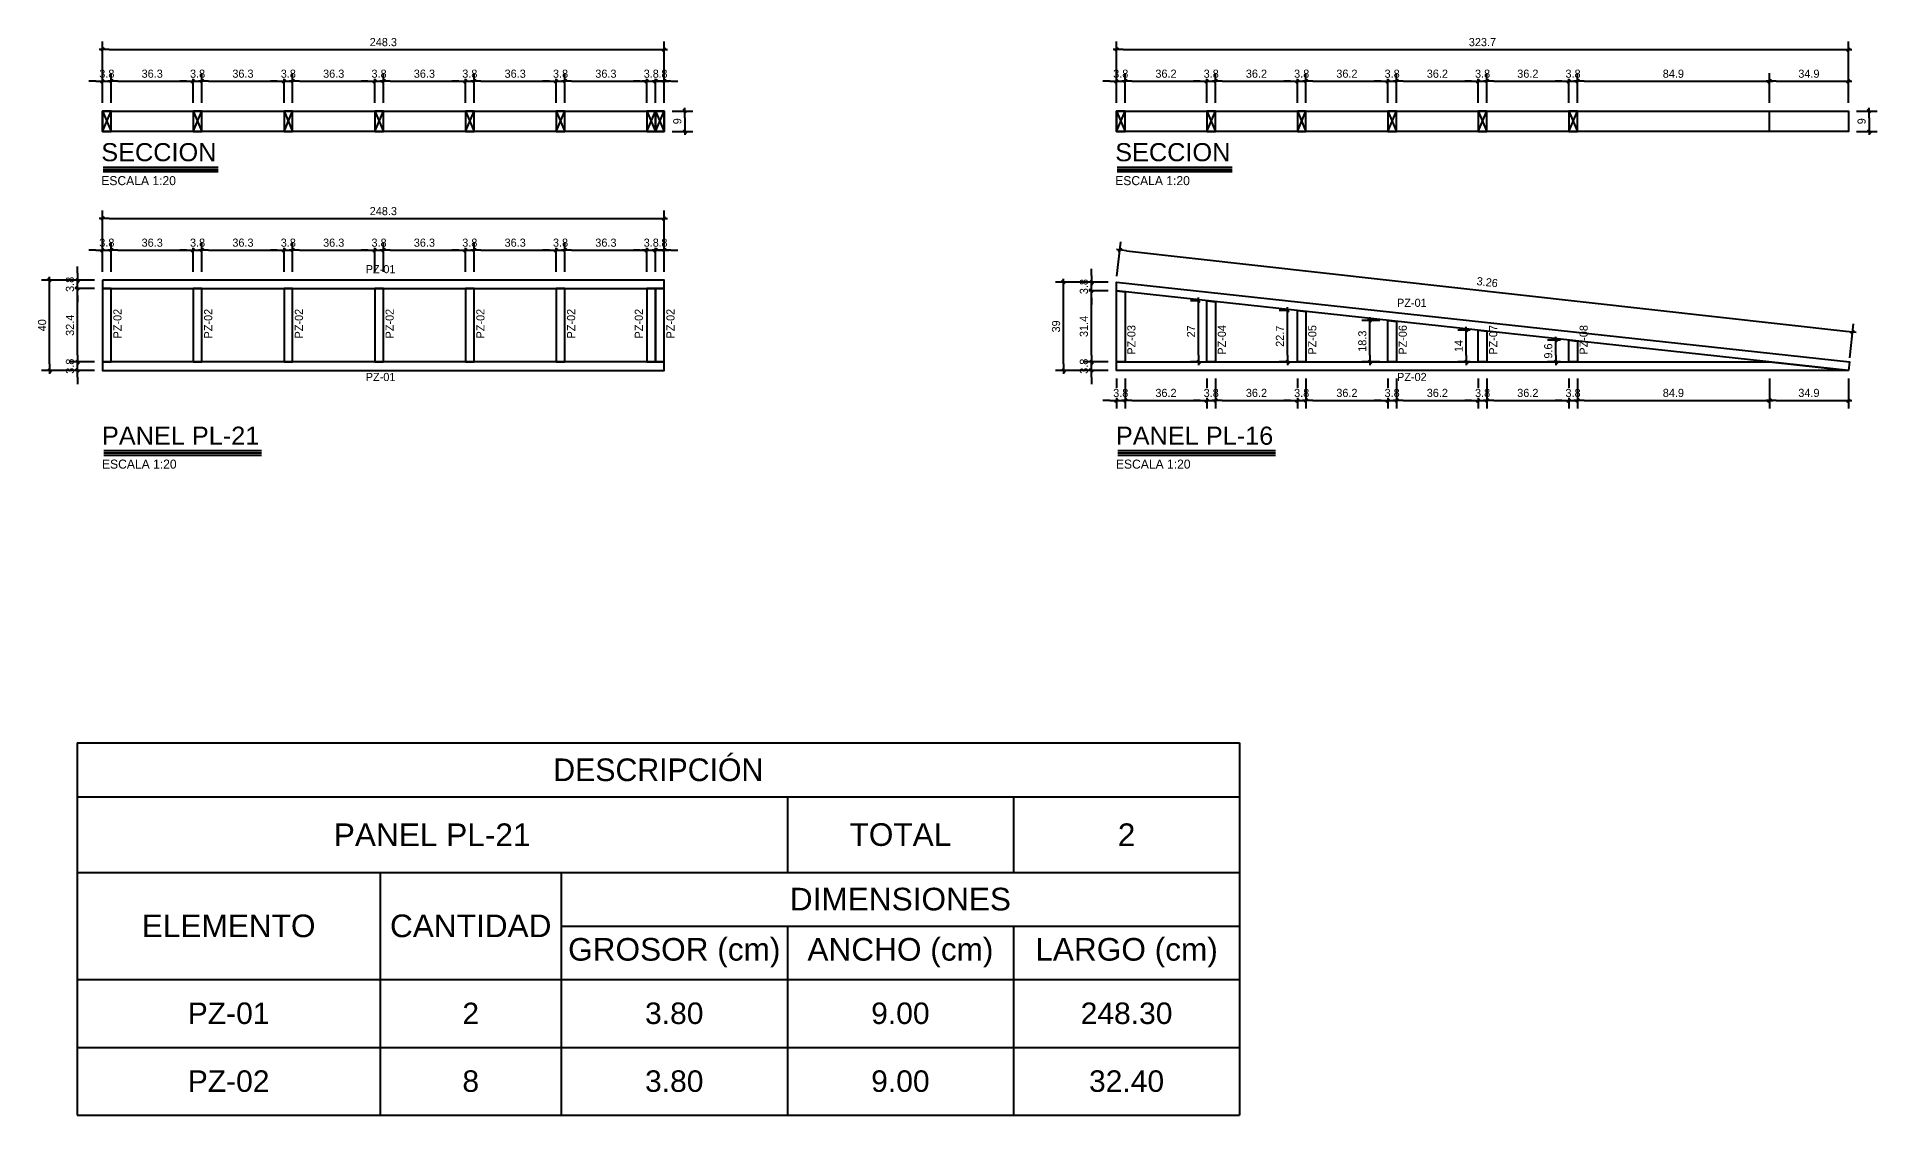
# Model space of a CAD drawing. Header units: millimetres. Extents: x 19458 to 19711, y 4351 to 4752.
# Drawn here: x 19489.58 to 19497.71, y 4517.48 to 4522.25 of the extents above; entities that cross this region are included whole.
import ezdxf
from ezdxf.enums import TextEntityAlignment as Align

# ---------------------------------------------------------------- set-up
doc = ezdxf.new("R2010")
doc.units = ezdxf.units.MM
for name, color, linetype in [('0 @ 0.2', 7, 'Continuous'), ('cotas', 1, 'Continuous'), ('cotas @ 0.02', 1, 'Continuous'), ('cotas @ 0.04', 1, 'Continuous'), ('cotas @ 0.05', 1, 'Continuous'), ('cotas @ 0.08', 1, 'Continuous'), ('cotas @ 0.1', 1, 'Continuous'), ('cotas @ 0.12', 1, 'Continuous'), ('cotas @ 0.125', 1, 'Continuous'), ('cotas @ 0.16', 1, 'Continuous'), ('cotas @ 0.2', 1, 'Continuous'), ('cotas @ 0.24', 1, 'Continuous'), ('cotas @ 0.25', 1, 'Continuous'), ('cotas @ 0.33', 1, 'Continuous'), ('cotas @ 0.48', 1, 'Continuous'), ('cotas @ 0.5', 1, 'Continuous'), ('cotas @ 0.64', 1, 'Continuous'), ('cotas @ 0.75', 1, 'Continuous'), ('cotas @ 0.96', 1, 'Continuous'), ('cotas @ 1', 1, 'Continuous'), ('cotas @ 1.2', 1, 'Continuous'), ('cotas @ 1.25', 1, 'Continuous'), ('cotas @ 1.5', 1, 'Continuous'), ('cotas @ 1.92', 1, 'Continuous'), ('cotas @ 10', 1, 'Continuous'), ('cotas @ 10.8', 1, 'Continuous'), ('cotas @ 100', 1, 'Continuous'), ('cotas @ 12', 1, 'Continuous'), ('cotas @ 15.36', 1, 'Continuous'), ('cotas @ 16', 1, 'Continuous'), ('cotas @ 2', 1, 'Continuous'), ('cotas @ 2.4', 1, 'Continuous'), ('cotas @ 2.5', 1, 'Continuous'), ('cotas @ 20', 1, 'Continuous'), ('cotas @ 200', 1, 'Continuous'), ('cotas @ 24', 1, 'Continuous'), ('cotas @ 3.6', 1, 'Continuous'), ('cotas @ 3.84', 1, 'Continuous'), ('cotas @ 30', 1, 'Continuous'), ('cotas @ 300', 1, 'Continuous'), ('cotas @ 36', 1, 'Continuous'), ('cotas @ 4', 1, 'Continuous'), ('cotas @ 4.8', 1, 'Continuous'), ('cotas @ 40', 1, 'Continuous'), ('cotas @ 400', 1, 'Continuous'), ('cotas @ 48', 1, 'Continuous'), ('cotas @ 5', 1, 'Continuous'), ('cotas @ 50', 1, 'Continuous'), ('cotas @ 500', 1, 'Continuous'), ('cotas @ 6', 1, 'Continuous'), ('cotas @ 7.2', 1, 'Continuous'), ('cotas @ 7.68', 1, 'Continuous'), ('cotas @ 8', 1, 'Continuous'), ('cotas @ 8.4', 1, 'Continuous'), ('cotas @ 9.6', 1, 'Continuous'), ('cotas @ 95.9969', 1, 'Continuous'), ('PANELES PARED', 2, 'Continuous'), ('TEXTO @ 0.2', 2, 'Continuous'), ('TEXTOS TITULOS @ 0.2', 3, 'Continuous')]:
    doc.layers.add(name, color=color, linetype=linetype)
doc.styles.add('century gothic', font='GOTHIC.TTF')
doc.styles.add('COTAS SMC', font='GOTHIC.TTF')
doc.styles.add('NOTAS', font='GOTHIC.TTF')
doc.styles.add('SMCtitulos', font='sanss___.ttf')
doc.styles.get("Standard").update_dxf_attribs({"font": 'arial.ttf'})
doc.dimstyles.new('ANOTATIVE 100 SMCONSTRUCCIONES', dxfattribs={"dimscale": 0, "dimtxt": 0.18, "dimasz": 0.15, "dimexe": 0.18, "dimexo": 0.09, "dimgap": 0.1, "dimtad": 1, "dimzin": 0, "dimdsep": 46, "dimtxsty": 'century gothic', "dimblk1": 'FLECHA1', "dimblk2": 'FLECHA1', "dimsah": 1, "dimcen": 0.18, "dimdle": 0.075, "dimclrd": 1, "dimclre": 1, "dimclrt": 2, "dimaunit": 1, "dimadec": 0, "dimazin": 0, "dimtfac": 0.75, "dimtix": 1, "dimtmove": 2, "dimatfit": 3, "dimfxl": 0.09, "dimtvp": 1.5, "dimtfill": 1, "dimtolj": 1, "dimtzin": 0, "dimarcsym": 0})
doc.dimstyles.new('ANOTATIVE CM SMCONSTRUCCIONES', dxfattribs={"dimscale": 0, "dimtxt": 0.18, "dimasz": 0.15, "dimexe": 0.18, "dimexo": 0.18, "dimgap": 0.07, "dimtad": 1, "dimdec": 1, "dimlfac": 100, "dimdsep": 46, "dimtxsty": 'century gothic', "dimblk1": 'FLECHA1', "dimblk2": 'FLECHA1', "dimsah": 1, "dimcen": 0.18, "dimdle": 0.075, "dimclrd": 1, "dimclre": 1, "dimclrt": 2, "dimaunit": 1, "dimadec": 0, "dimazin": 2, "dimtfac": 0.75, "dimtdec": 1, "dimtix": 1, "dimtmove": 2, "dimatfit": 3, "dimfxl": 0.09, "dimtvp": 1.5, "dimtfill": 1, "dimtolj": 1, "dimtzin": 0, "dimarcsym": 0})
doc.dimstyles.new('PIES SMCONSTRUCCIONES', dxfattribs={"dimscale": 0, "dimtxt": 0.18, "dimasz": 0.2, "dimexe": 0.18, "dimexo": 0, "dimgap": 0.1, "dimtad": 1, "dimdec": 0, "dimlfac": 39.370079, "dimzin": 0, "dimdsep": 46, "dimlunit": 4, "dimtxsty": 'COTAS SMC', "dimblk1": 'FLECHA1', "dimblk2": 'FLECHA1', "dimsah": 1, "dimcen": 0.2, "dimdle": 0.075, "dimclrd": 1, "dimclre": 1, "dimclrt": 2, "dimaunit": 1, "dimadec": 0, "dimazin": 0, "dimtfac": 0.75, "dimtdec": 0, "dimtix": 1, "dimtmove": 2, "dimatfit": 3, "dimfxl": 0.09, "dimtvp": 1.5, "dimtfill": 1, "dimtolj": 1, "dimtzin": 0, "dimarcsym": 0})
doc.dimstyles.new('PULGADAS SMCONSTRUCCIONES', dxfattribs={"dimscale": 0, "dimtxt": 0.18, "dimasz": 0.125, "dimexe": 0.18, "dimexo": 0, "dimgap": 0.1, "dimtad": 1, "dimdec": 0, "dimlfac": 39.370079, "dimzin": 0, "dimdsep": 46, "dimtxsty": 'COTAS SMC', "dimblk1": 'FLECHA1', "dimblk2": 'FLECHA1', "dimsah": 1, "dimcen": 0.18, "dimdle": 0.075, "dimclrd": 1, "dimclre": 1, "dimclrt": 2, "dimaunit": 1, "dimadec": 0, "dimazin": 0, "dimtfac": 0.75, "dimtdec": 0, "dimtix": 1, "dimtmove": 2, "dimatfit": 3, "dimfxl": 0.09, "dimtvp": 1.5, "dimtfill": 1, "dimtolj": 1, "dimtzin": 0, "dimarcsym": 0})

# ---------------------------------------------------------------- blocks, each defined once
blk = doc.blocks.new('PL02')
at = {"layer": 'PANELES PARED'}
for points in [[(19447.8601, 4507.5343), (19451.0967, 4507.8863), (19451.0967, 4507.9245), (19447.856, 4507.5721), (19447.8601, 4507.5343)], [(19447.8601, 4507.5343), (19451.0967, 4507.5343), (19451.0967, 4507.5723), (19448.2095, 4507.5723), (19447.8601, 4507.5343)]]:
    blk.add_lwpolyline(points, dxfattribs=at)
for points in [[(19450.6587, 4507.5723), (19450.6967, 4507.5723), (19450.6967, 4507.8428), (19450.6587, 4507.8386)], [(19451.0587, 4507.5723), (19451.0967, 4507.5723), (19451.0967, 4507.8863), (19451.0587, 4507.8821)], [(19449.8587, 4507.5723), (19449.8967, 4507.5723), (19449.8967, 4507.7558), (19449.8587, 4507.7516)], [(19450.2587, 4507.5723), (19450.2967, 4507.5723), (19450.2967, 4507.7993), (19450.2587, 4507.7951)], [(19449.0587, 4507.5723), (19449.0967, 4507.5723), (19449.0967, 4507.6688), (19449.0587, 4507.6646)], [(19449.4587, 4507.5723), (19449.4967, 4507.5723), (19449.4967, 4507.7123), (19449.4587, 4507.7081)]]:
    blk.add_lwpolyline(points, close=True, dxfattribs=at)
blk = doc.blocks.new('PL09')
at = {"layer": 'PANELES PARED'}
for points in [[(19481.377, 4521.173), (19481.377, 4521.135), (19483.8604, 4521.135), (19483.8604, 4521.173)], [(19481.377, 4520.811), (19481.415, 4520.811), (19481.415, 4521.135), (19481.377, 4521.135)], [(19481.7782, 4520.811), (19481.8162, 4520.811), (19481.8162, 4521.135), (19481.7782, 4521.135)], [(19482.1794, 4520.811), (19482.2174, 4520.811), (19482.2174, 4521.135), (19482.1794, 4521.135)], [(19482.5807, 4520.811), (19482.6187, 4520.811), (19482.6187, 4521.135), (19482.5807, 4521.135)], [(19482.9819, 4520.811), (19483.0199, 4520.811), (19483.0199, 4521.135), (19482.9819, 4521.135)], [(19483.3831, 4520.811), (19483.4211, 4520.811), (19483.4211, 4521.135), (19483.3831, 4521.135)], [(19483.7844, 4520.811), (19483.8224, 4520.811), (19483.8224, 4521.135), (19483.7844, 4521.135)], [(19483.8224, 4520.811), (19483.8604, 4520.811), (19483.8604, 4521.135), (19483.8224, 4521.135)], [(19481.377, 4520.811), (19481.377, 4520.773), (19483.8604, 4520.773), (19483.8604, 4520.811)]]:
    blk.add_lwpolyline(points, close=True, dxfattribs=at)
blk = doc.blocks.new('*T236')
at = {"layer": 'cotas', "color": 0, "linetype": 'ByBlock', "lineweight": -2, "transparency": 16777216}
for p, q in [((0, 0), (5.1409, 0)), ((0, 0), (0, -1.6461)), ((5.1409, 0), (5.1409, -1.6461)), ((0, -0.2392), (5.1409, -0.2392)), ((3.1409, -0.2392), (3.1409, -0.5731)), ((4.1409, -0.2392), (4.1409, -0.5731)), ((0, -0.5731), (5.1409, -0.5731)), ((1.3409, -0.5731), (1.3409, -1.6461)), ((2.1409, -0.5731), (2.1409, -1.6461)), ((2.1409, -0.8096), (5.1409, -0.8096)), ((3.1409, -0.8096), (3.1409, -1.6461)), ((4.1409, -0.8096), (4.1409, -1.6461)), ((0, -1.0461), (5.1409, -1.0461)), ((0, -1.3461), (5.1409, -1.3461)), ((0, -1.6461), (5.1409, -1.6461))]:
    blk.add_line(p, q, dxfattribs=at)
at = {"layer": 'cotas', "color": 0, "transparency": 16777216, "insert": (2.5704, -0.1196), "char_height": 0.1, "width": 5.077526, "attachment_point": 5, "style": 'century gothic'}
blk.add_mtext('DESCRIPCIÓN', dxfattribs=at)
at = {"layer": 'cotas', "color": 0, "transparency": 16777216, "attachment_point": 5}
for s, insert, char_height, width in [('PANEL PL-21', (1.5704, -0.4061), 0.1, 3.077526), ('TOTAL', (3.6409, -0.4061), 0.1, 0.936652), ('2', (4.6409, -0.4061), 0.1, 0.936652), ('DIMENSIONES', (3.6409, -0.6913), 0.1, 2.936652), ('ELEMENTO', (0.6704, -0.8096), 0.1, 1.277526), ('CANTIDAD', (1.7409, -0.8096), 0.1, 0.736652), ('GROSOR (cm)', (2.6409, -0.9278), 0.1, 0.936652), ('ANCHO (cm)', (3.6409, -0.9278), 0.1, 0.936652), ('LARGO (cm)', (4.6409, -0.9278), 0.1, 0.936652), ('PZ-01', (0.6704, -1.1961), 0.09502, 1.277526), ('2', (1.7409, -1.1961), 0.095, 0.736652), ('3.80', (2.6409, -1.1961), 0.09502, 0.936652), ('9.00', (3.6409, -1.1961), 0.09502, 0.936652), ('248.30', (4.6409, -1.1961), 0.09502, 0.936652), ('PZ-02', (0.6704, -1.4961), 0.09502, 1.277526), ('8', (1.7409, -1.4961), 0.095, 0.736652), ('3.80', (2.6409, -1.4961), 0.09502, 0.936652), ('9.00', (3.6409, -1.4961), 0.09502, 0.936652), ('32.40', (4.6409, -1.4961), 0.09502, 0.936652)]:
    blk.add_mtext(s, dxfattribs=dict(at, insert=insert, char_height=char_height, width=width))
blk = doc.blocks.new('*U234')
at = {"color": 2}
blk.add_line((0, 0.052), (3.483, 0.052), dxfattribs=at)
at = {"color": 250}
blk.add_line((0, 0), (3.483, 0), dxfattribs=at)
at = {"color": 7}
blk.add_line((0, -0.047), (3.483, -0.047), dxfattribs=at)
at = {"color": 0, "linetype": 'ByBlock', "lineweight": -2, "style": 'NOTAS'}
for tag, p in [('1TITLE', (0.027, 1.014)), ('2TITLE', (-0.043, 0.181))]:
    blk.add_attdef(tag, p, '', height=0.3, dxfattribs=at)
blk.add_attdef('SCALE', text='', height=0.18, dxfattribs=at).set_placement((-0.043, -0.148), align=Align.TOP_LEFT)
blk = doc.blocks.new('PZ1')
at = {"layer": 'PANELES PARED'}
for p, q in [((19503.9863, 4507.8495), (19504.0243, 4507.7595)), ((19503.9863, 4507.7595), (19504.0243, 4507.8495))]:
    blk.add_line(p, q, dxfattribs=at)
blk.add_lwpolyline([(19503.9863, 4507.7595), (19504.0243, 4507.7595), (19504.0243, 4507.8495), (19503.9863, 4507.8495)], close=True, dxfattribs=at)
blk = doc.blocks.new('*U235')
at = {"color": 2}
blk.add_line((0, 0.052), (2.541, 0.052), dxfattribs=at)
at = {"color": 250}
blk.add_line((0, 0), (2.541, 0), dxfattribs=at)
at = {"color": 7}
blk.add_line((0, -0.047), (2.541, -0.047), dxfattribs=at)
at = {"color": 0, "linetype": 'ByBlock', "lineweight": -2, "style": 'NOTAS'}
for tag, p in [('1TITLE', (0.027, 1.014)), ('2TITLE', (-0.043, 0.181))]:
    blk.add_attdef(tag, p, '', height=0.3, dxfattribs=at)
blk.add_attdef('SCALE', text='', height=0.18, dxfattribs=at).set_placement((-0.043, -0.148), align=Align.TOP_LEFT)
blk = doc.blocks.new('FLECHA1')
at = {"color": 4}
blk.add_line((-0.246176, -0.248081), (0.248081, 0.25), dxfattribs=at)
at = {"color": 1}
blk.add_line((-1, 0), (0.496162, 0), dxfattribs=at)
blk = doc.blocks.new('*D237')
at = {"color": 1, "lineweight": -2, "transparency": 16777216}
for p, q in [((19492.3868, 4521.9201), (19492.4781, 4521.9201)), ((19492.3868, 4521.8301), (19492.4781, 4521.8301)), ((19492.4421, 4521.8901), (19492.4421, 4521.8601))]:
    blk.add_line(p, q, dxfattribs=at)
at = {"color": 1, "lineweight": -2, "transparency": 16777216, "xscale": 0.03, "yscale": 0.03, "zscale": 0.03}
for p, rotation in [((19492.4421, 4521.9201), 90), ((19492.4421, 4521.8301), 270)]:
    blk.add_blockref('FLECHA1', p, dxfattribs=dict(at, rotation=rotation))
at = {"color": 2, "transparency": 16777216, "insert": (19492.4092, 4521.8751), "char_height": 0.036, "attachment_point": 5, "rotation": 90, "style": 'century gothic', "bg_fill": 3, "box_fill_scale": 1.1, "bg_fill_color": 256, "bg_fill_true_color": 13158600, "bg_fill_transparency": 0}
blk.add_mtext('\\A1;9', dxfattribs=at)
at = {"layer": 'Defpoints', "color": 0, "transparency": 16777216}
for p in [(19492.3508, 4521.9201), (19492.3508, 4521.8301), (19492.4421, 4521.8301)]:
    blk.add_point(p, dxfattribs=at)
blk = doc.blocks.new('*D238')
at = {"color": 1, "lineweight": -2, "transparency": 16777216}
for p, q in [((19489.8674, 4521.9561), (19489.8674, 4522.0883)), ((19489.9054, 4521.9561), (19489.9054, 4522.0883)), ((19489.8374, 4522.0523), (19489.8074, 4522.0523)), ((19489.8674, 4522.0523), (19489.9054, 4522.0523)), ((19489.9354, 4522.0523), (19489.9654, 4522.0523))]:
    blk.add_line(p, q, dxfattribs=at)
at = {"layer": 'Defpoints', "color": 0, "transparency": 16777216}
for p in [(19489.8674, 4521.9201), (19489.9054, 4521.9201)]:
    blk.add_point(p, dxfattribs=at)
at = {"color": 1, "lineweight": -2, "transparency": 16777216, "xscale": 0.03, "yscale": 0.03, "zscale": 0.03}
blk.add_blockref('FLECHA1', (19489.8674, 4522.0523), dxfattribs=at)
at = {"color": 1, "lineweight": -2, "transparency": 16777216, "xscale": 0.03, "yscale": 0.03, "zscale": 0.03, "rotation": 180}
blk.add_blockref('FLECHA1', (19489.9054, 4522.0523), dxfattribs=at)
at = {"color": 2, "transparency": 16777216, "insert": (19489.8864, 4522.0852), "char_height": 0.036, "attachment_point": 5, "style": 'century gothic', "bg_fill": 3, "box_fill_scale": 1.1, "bg_fill_color": 256, "bg_fill_true_color": 13158600, "bg_fill_transparency": 0}
blk.add_mtext('\\A1;3.8', dxfattribs=at)
at = {"layer": 'Defpoints', "color": 0, "transparency": 16777216}
blk.add_point((19489.9054, 4522.0523), dxfattribs=at)
blk = doc.blocks.new('*D239')
at = {"color": 1, "lineweight": -2, "transparency": 16777216}
for p, q in [((19489.9054, 4521.9561), (19489.9054, 4522.0883)), ((19490.2687, 4521.9561), (19490.2687, 4522.0883)), ((19489.9354, 4522.0523), (19490.2387, 4522.0523))]:
    blk.add_line(p, q, dxfattribs=at)
at = {"layer": 'Defpoints', "color": 0, "transparency": 16777216}
for p in [(19490.2687, 4522.0523), (19489.9054, 4521.9201), (19490.2687, 4521.9201)]:
    blk.add_point(p, dxfattribs=at)
at = {"color": 1, "lineweight": -2, "transparency": 16777216, "xscale": 0.03, "yscale": 0.03, "zscale": 0.03, "rotation": 180}
blk.add_blockref('FLECHA1', (19489.9054, 4522.0523), dxfattribs=at)
at = {"color": 1, "lineweight": -2, "transparency": 16777216, "xscale": 0.03, "yscale": 0.03, "zscale": 0.03}
blk.add_blockref('FLECHA1', (19490.2687, 4522.0523), dxfattribs=at)
at = {"color": 2, "transparency": 16777216, "insert": (19490.087, 4522.0852), "char_height": 0.036, "attachment_point": 5, "style": 'century gothic', "bg_fill": 3, "box_fill_scale": 1.1, "bg_fill_color": 256, "bg_fill_true_color": 13158600, "bg_fill_transparency": 0}
blk.add_mtext('\\A1;36.3', dxfattribs=at)
blk = doc.blocks.new('*D240')
at = {"color": 1, "lineweight": -2, "transparency": 16777216}
for p, q in [((19490.2687, 4521.9561), (19490.2687, 4522.0883)), ((19490.3067, 4521.9561), (19490.3067, 4522.0883)), ((19490.2387, 4522.0523), (19490.2087, 4522.0523)), ((19490.2687, 4522.0523), (19490.3067, 4522.0523)), ((19490.3367, 4522.0523), (19490.3667, 4522.0523))]:
    blk.add_line(p, q, dxfattribs=at)
at = {"layer": 'Defpoints', "color": 0, "transparency": 16777216}
for p in [(19490.2687, 4521.9201), (19490.3067, 4521.9201)]:
    blk.add_point(p, dxfattribs=at)
at = {"color": 1, "lineweight": -2, "transparency": 16777216, "xscale": 0.03, "yscale": 0.03, "zscale": 0.03}
blk.add_blockref('FLECHA1', (19490.2687, 4522.0523), dxfattribs=at)
at = {"color": 1, "lineweight": -2, "transparency": 16777216, "xscale": 0.03, "yscale": 0.03, "zscale": 0.03, "rotation": 180}
blk.add_blockref('FLECHA1', (19490.3067, 4522.0523), dxfattribs=at)
at = {"color": 2, "transparency": 16777216, "insert": (19490.2877, 4522.0852), "char_height": 0.036, "attachment_point": 5, "style": 'century gothic', "bg_fill": 3, "box_fill_scale": 1.1, "bg_fill_color": 256, "bg_fill_true_color": 13158600, "bg_fill_transparency": 0}
blk.add_mtext('\\A1;3.8', dxfattribs=at)
at = {"layer": 'Defpoints', "color": 0, "transparency": 16777216}
blk.add_point((19490.3067, 4522.0523), dxfattribs=at)
blk = doc.blocks.new('*D241')
at = {"color": 1, "lineweight": -2, "transparency": 16777216}
for p, q in [((19490.3067, 4521.9561), (19490.3067, 4522.0883)), ((19490.6699, 4521.9561), (19490.6699, 4522.0883)), ((19490.3367, 4522.0523), (19490.6399, 4522.0523))]:
    blk.add_line(p, q, dxfattribs=at)
at = {"layer": 'Defpoints', "color": 0, "transparency": 16777216}
for p in [(19490.6699, 4522.0523), (19490.3067, 4521.9201), (19490.6699, 4521.9201)]:
    blk.add_point(p, dxfattribs=at)
at = {"color": 1, "lineweight": -2, "transparency": 16777216, "xscale": 0.03, "yscale": 0.03, "zscale": 0.03, "rotation": 180}
blk.add_blockref('FLECHA1', (19490.3067, 4522.0523), dxfattribs=at)
at = {"color": 1, "lineweight": -2, "transparency": 16777216, "xscale": 0.03, "yscale": 0.03, "zscale": 0.03}
blk.add_blockref('FLECHA1', (19490.6699, 4522.0523), dxfattribs=at)
at = {"color": 2, "transparency": 16777216, "insert": (19490.4883, 4522.0852), "char_height": 0.036, "attachment_point": 5, "style": 'century gothic', "bg_fill": 3, "box_fill_scale": 1.1, "bg_fill_color": 256, "bg_fill_true_color": 13158600, "bg_fill_transparency": 0}
blk.add_mtext('\\A1;36.3', dxfattribs=at)
blk = doc.blocks.new('*D242')
at = {"color": 1, "lineweight": -2, "transparency": 16777216}
for p, q in [((19490.6699, 4521.9561), (19490.6699, 4522.0883)), ((19490.7079, 4521.9561), (19490.7079, 4522.0883)), ((19490.6399, 4522.0523), (19490.6099, 4522.0523)), ((19490.6699, 4522.0523), (19490.7079, 4522.0523)), ((19490.7379, 4522.0523), (19490.7679, 4522.0523))]:
    blk.add_line(p, q, dxfattribs=at)
at = {"layer": 'Defpoints', "color": 0, "transparency": 16777216}
for p in [(19490.6699, 4521.9201), (19490.7079, 4521.9201)]:
    blk.add_point(p, dxfattribs=at)
at = {"color": 1, "lineweight": -2, "transparency": 16777216, "xscale": 0.03, "yscale": 0.03, "zscale": 0.03}
blk.add_blockref('FLECHA1', (19490.6699, 4522.0523), dxfattribs=at)
at = {"color": 1, "lineweight": -2, "transparency": 16777216, "xscale": 0.03, "yscale": 0.03, "zscale": 0.03, "rotation": 180}
blk.add_blockref('FLECHA1', (19490.7079, 4522.0523), dxfattribs=at)
at = {"color": 2, "transparency": 16777216, "insert": (19490.6889, 4522.0852), "char_height": 0.036, "attachment_point": 5, "style": 'century gothic', "bg_fill": 3, "box_fill_scale": 1.1, "bg_fill_color": 256, "bg_fill_true_color": 13158600, "bg_fill_transparency": 0}
blk.add_mtext('\\A1;3.8', dxfattribs=at)
at = {"layer": 'Defpoints', "color": 0, "transparency": 16777216}
blk.add_point((19490.7079, 4522.0523), dxfattribs=at)
blk = doc.blocks.new('*D243')
at = {"color": 1, "lineweight": -2, "transparency": 16777216}
for p, q in [((19490.7079, 4521.9561), (19490.7079, 4522.0883)), ((19491.0711, 4521.9561), (19491.0711, 4522.0883)), ((19490.7379, 4522.0523), (19491.0411, 4522.0523))]:
    blk.add_line(p, q, dxfattribs=at)
at = {"layer": 'Defpoints', "color": 0, "transparency": 16777216}
for p in [(19491.0711, 4522.0523), (19490.7079, 4521.9201), (19491.0711, 4521.9201)]:
    blk.add_point(p, dxfattribs=at)
at = {"color": 1, "lineweight": -2, "transparency": 16777216, "xscale": 0.03, "yscale": 0.03, "zscale": 0.03, "rotation": 180}
blk.add_blockref('FLECHA1', (19490.7079, 4522.0523), dxfattribs=at)
at = {"color": 1, "lineweight": -2, "transparency": 16777216, "xscale": 0.03, "yscale": 0.03, "zscale": 0.03}
blk.add_blockref('FLECHA1', (19491.0711, 4522.0523), dxfattribs=at)
at = {"color": 2, "transparency": 16777216, "insert": (19490.8895, 4522.0852), "char_height": 0.036, "attachment_point": 5, "style": 'century gothic', "bg_fill": 3, "box_fill_scale": 1.1, "bg_fill_color": 256, "bg_fill_true_color": 13158600, "bg_fill_transparency": 0}
blk.add_mtext('\\A1;36.3', dxfattribs=at)
blk = doc.blocks.new('*D244')
at = {"color": 1, "lineweight": -2, "transparency": 16777216}
for p, q in [((19491.0711, 4521.9561), (19491.0711, 4522.0883)), ((19491.1091, 4521.9561), (19491.1091, 4522.0883)), ((19491.0411, 4522.0523), (19491.0111, 4522.0523)), ((19491.0711, 4522.0523), (19491.1091, 4522.0523)), ((19491.1391, 4522.0523), (19491.1691, 4522.0523))]:
    blk.add_line(p, q, dxfattribs=at)
at = {"layer": 'Defpoints', "color": 0, "transparency": 16777216}
for p in [(19491.0711, 4521.9201), (19491.1091, 4521.9201)]:
    blk.add_point(p, dxfattribs=at)
at = {"color": 1, "lineweight": -2, "transparency": 16777216, "xscale": 0.03, "yscale": 0.03, "zscale": 0.03}
blk.add_blockref('FLECHA1', (19491.0711, 4522.0523), dxfattribs=at)
at = {"color": 1, "lineweight": -2, "transparency": 16777216, "xscale": 0.03, "yscale": 0.03, "zscale": 0.03, "rotation": 180}
blk.add_blockref('FLECHA1', (19491.1091, 4522.0523), dxfattribs=at)
at = {"color": 2, "transparency": 16777216, "insert": (19491.0901, 4522.0852), "char_height": 0.036, "attachment_point": 5, "style": 'century gothic', "bg_fill": 3, "box_fill_scale": 1.1, "bg_fill_color": 256, "bg_fill_true_color": 13158600, "bg_fill_transparency": 0}
blk.add_mtext('\\A1;3.8', dxfattribs=at)
at = {"layer": 'Defpoints', "color": 0, "transparency": 16777216}
blk.add_point((19491.1091, 4522.0523), dxfattribs=at)
blk = doc.blocks.new('*D245')
at = {"color": 1, "lineweight": -2, "transparency": 16777216}
for p, q in [((19491.1091, 4521.9561), (19491.1091, 4522.0883)), ((19491.4724, 4521.9561), (19491.4724, 4522.0883)), ((19491.1391, 4522.0523), (19491.4424, 4522.0523))]:
    blk.add_line(p, q, dxfattribs=at)
at = {"layer": 'Defpoints', "color": 0, "transparency": 16777216}
for p in [(19491.4724, 4522.0523), (19491.1091, 4521.9201), (19491.4724, 4521.9201)]:
    blk.add_point(p, dxfattribs=at)
at = {"color": 1, "lineweight": -2, "transparency": 16777216, "xscale": 0.03, "yscale": 0.03, "zscale": 0.03, "rotation": 180}
blk.add_blockref('FLECHA1', (19491.1091, 4522.0523), dxfattribs=at)
at = {"color": 1, "lineweight": -2, "transparency": 16777216, "xscale": 0.03, "yscale": 0.03, "zscale": 0.03}
blk.add_blockref('FLECHA1', (19491.4724, 4522.0523), dxfattribs=at)
at = {"color": 2, "transparency": 16777216, "insert": (19491.2907, 4522.0852), "char_height": 0.036, "attachment_point": 5, "style": 'century gothic', "bg_fill": 3, "box_fill_scale": 1.1, "bg_fill_color": 256, "bg_fill_true_color": 13158600, "bg_fill_transparency": 0}
blk.add_mtext('\\A1;36.3', dxfattribs=at)
blk = doc.blocks.new('*D246')
at = {"color": 1, "lineweight": -2, "transparency": 16777216}
for p, q in [((19491.4724, 4521.9561), (19491.4724, 4522.0883)), ((19491.5104, 4521.9561), (19491.5104, 4522.0883)), ((19491.4424, 4522.0523), (19491.4124, 4522.0523)), ((19491.4724, 4522.0523), (19491.5104, 4522.0523)), ((19491.5404, 4522.0523), (19491.5704, 4522.0523))]:
    blk.add_line(p, q, dxfattribs=at)
at = {"layer": 'Defpoints', "color": 0, "transparency": 16777216}
for p in [(19491.4724, 4521.9201), (19491.5104, 4521.9201)]:
    blk.add_point(p, dxfattribs=at)
at = {"color": 1, "lineweight": -2, "transparency": 16777216, "xscale": 0.03, "yscale": 0.03, "zscale": 0.03}
blk.add_blockref('FLECHA1', (19491.4724, 4522.0523), dxfattribs=at)
at = {"color": 1, "lineweight": -2, "transparency": 16777216, "xscale": 0.03, "yscale": 0.03, "zscale": 0.03, "rotation": 180}
blk.add_blockref('FLECHA1', (19491.5104, 4522.0523), dxfattribs=at)
at = {"color": 2, "transparency": 16777216, "insert": (19491.4914, 4522.0852), "char_height": 0.036, "attachment_point": 5, "style": 'century gothic', "bg_fill": 3, "box_fill_scale": 1.1, "bg_fill_color": 256, "bg_fill_true_color": 13158600, "bg_fill_transparency": 0}
blk.add_mtext('\\A1;3.8', dxfattribs=at)
at = {"layer": 'Defpoints', "color": 0, "transparency": 16777216}
blk.add_point((19491.5104, 4522.0523), dxfattribs=at)
blk = doc.blocks.new('*D247')
at = {"color": 1, "lineweight": -2, "transparency": 16777216}
for p, q in [((19491.5104, 4521.9561), (19491.5104, 4522.0883)), ((19491.8736, 4521.9561), (19491.8736, 4522.0883)), ((19491.5404, 4522.0523), (19491.8436, 4522.0523))]:
    blk.add_line(p, q, dxfattribs=at)
at = {"layer": 'Defpoints', "color": 0, "transparency": 16777216}
for p in [(19491.8736, 4522.0523), (19491.5104, 4521.9201), (19491.8736, 4521.9201)]:
    blk.add_point(p, dxfattribs=at)
at = {"color": 1, "lineweight": -2, "transparency": 16777216, "xscale": 0.03, "yscale": 0.03, "zscale": 0.03, "rotation": 180}
blk.add_blockref('FLECHA1', (19491.5104, 4522.0523), dxfattribs=at)
at = {"color": 1, "lineweight": -2, "transparency": 16777216, "xscale": 0.03, "yscale": 0.03, "zscale": 0.03}
blk.add_blockref('FLECHA1', (19491.8736, 4522.0523), dxfattribs=at)
at = {"color": 2, "transparency": 16777216, "insert": (19491.692, 4522.0852), "char_height": 0.036, "attachment_point": 5, "style": 'century gothic', "bg_fill": 3, "box_fill_scale": 1.1, "bg_fill_color": 256, "bg_fill_true_color": 13158600, "bg_fill_transparency": 0}
blk.add_mtext('\\A1;36.3', dxfattribs=at)
blk = doc.blocks.new('*D248')
at = {"color": 1, "lineweight": -2, "transparency": 16777216}
for p, q in [((19491.8736, 4521.9561), (19491.8736, 4522.0883)), ((19491.9116, 4521.9561), (19491.9116, 4522.0883)), ((19491.8436, 4522.0523), (19491.8136, 4522.0523)), ((19491.8736, 4522.0523), (19491.9116, 4522.0523)), ((19491.9416, 4522.0523), (19491.9716, 4522.0523))]:
    blk.add_line(p, q, dxfattribs=at)
at = {"layer": 'Defpoints', "color": 0, "transparency": 16777216}
for p in [(19491.8736, 4521.9201), (19491.9116, 4521.9201)]:
    blk.add_point(p, dxfattribs=at)
at = {"color": 1, "lineweight": -2, "transparency": 16777216, "xscale": 0.03, "yscale": 0.03, "zscale": 0.03}
blk.add_blockref('FLECHA1', (19491.8736, 4522.0523), dxfattribs=at)
at = {"color": 1, "lineweight": -2, "transparency": 16777216, "xscale": 0.03, "yscale": 0.03, "zscale": 0.03, "rotation": 180}
blk.add_blockref('FLECHA1', (19491.9116, 4522.0523), dxfattribs=at)
at = {"color": 2, "transparency": 16777216, "insert": (19491.8926, 4522.0852), "char_height": 0.036, "attachment_point": 5, "style": 'century gothic', "bg_fill": 3, "box_fill_scale": 1.1, "bg_fill_color": 256, "bg_fill_true_color": 13158600, "bg_fill_transparency": 0}
blk.add_mtext('\\A1;3.8', dxfattribs=at)
at = {"layer": 'Defpoints', "color": 0, "transparency": 16777216}
blk.add_point((19491.9116, 4522.0523), dxfattribs=at)
blk = doc.blocks.new('*D249')
at = {"color": 1, "lineweight": -2, "transparency": 16777216}
for p, q in [((19491.9116, 4521.9561), (19491.9116, 4522.0883)), ((19492.2748, 4521.9561), (19492.2748, 4522.0883)), ((19491.9416, 4522.0523), (19492.2448, 4522.0523))]:
    blk.add_line(p, q, dxfattribs=at)
at = {"layer": 'Defpoints', "color": 0, "transparency": 16777216}
for p in [(19492.2748, 4522.0523), (19491.9116, 4521.9201), (19492.2748, 4521.9201)]:
    blk.add_point(p, dxfattribs=at)
at = {"color": 1, "lineweight": -2, "transparency": 16777216, "xscale": 0.03, "yscale": 0.03, "zscale": 0.03, "rotation": 180}
blk.add_blockref('FLECHA1', (19491.9116, 4522.0523), dxfattribs=at)
at = {"color": 1, "lineweight": -2, "transparency": 16777216, "xscale": 0.03, "yscale": 0.03, "zscale": 0.03}
blk.add_blockref('FLECHA1', (19492.2748, 4522.0523), dxfattribs=at)
at = {"color": 2, "transparency": 16777216, "insert": (19492.0932, 4522.0852), "char_height": 0.036, "attachment_point": 5, "style": 'century gothic', "bg_fill": 3, "box_fill_scale": 1.1, "bg_fill_color": 256, "bg_fill_true_color": 13158600, "bg_fill_transparency": 0}
blk.add_mtext('\\A1;36.3', dxfattribs=at)
blk = doc.blocks.new('*D250')
at = {"color": 1, "lineweight": -2, "transparency": 16777216}
for p, q in [((19492.3128, 4521.9561), (19492.3128, 4522.0883)), ((19492.3508, 4521.9561), (19492.3508, 4522.0883)), ((19492.2828, 4522.0523), (19492.2528, 4522.0523)), ((19492.3128, 4522.0523), (19492.3508, 4522.0523)), ((19492.3808, 4522.0523), (19492.4108, 4522.0523))]:
    blk.add_line(p, q, dxfattribs=at)
at = {"layer": 'Defpoints', "color": 0, "transparency": 16777216}
for p in [(19492.3128, 4521.9201), (19492.3508, 4521.9201)]:
    blk.add_point(p, dxfattribs=at)
at = {"color": 1, "lineweight": -2, "transparency": 16777216, "xscale": 0.03, "yscale": 0.03, "zscale": 0.03}
blk.add_blockref('FLECHA1', (19492.3128, 4522.0523), dxfattribs=at)
at = {"color": 1, "lineweight": -2, "transparency": 16777216, "xscale": 0.03, "yscale": 0.03, "zscale": 0.03, "rotation": 180}
blk.add_blockref('FLECHA1', (19492.3508, 4522.0523), dxfattribs=at)
at = {"color": 2, "transparency": 16777216, "insert": (19492.3318, 4522.0852), "char_height": 0.036, "attachment_point": 5, "style": 'century gothic', "bg_fill": 3, "box_fill_scale": 1.1, "bg_fill_color": 256, "bg_fill_true_color": 13158600, "bg_fill_transparency": 0}
blk.add_mtext('\\A1;3.8', dxfattribs=at)
at = {"layer": 'Defpoints', "color": 0, "transparency": 16777216}
blk.add_point((19492.3508, 4522.0523), dxfattribs=at)
blk = doc.blocks.new('*D251')
at = {"color": 1, "lineweight": -2, "transparency": 16777216}
for p, q in [((19489.8674, 4521.9561), (19489.8674, 4522.228)), ((19492.3508, 4521.9561), (19492.3508, 4522.228)), ((19489.8974, 4522.192), (19492.3208, 4522.192))]:
    blk.add_line(p, q, dxfattribs=at)
at = {"layer": 'Defpoints', "color": 0, "transparency": 16777216}
for p in [(19492.3508, 4522.192), (19489.8674, 4521.9201), (19492.3508, 4521.9201)]:
    blk.add_point(p, dxfattribs=at)
at = {"color": 1, "lineweight": -2, "transparency": 16777216, "xscale": 0.03, "yscale": 0.03, "zscale": 0.03, "rotation": 180}
blk.add_blockref('FLECHA1', (19489.8674, 4522.192), dxfattribs=at)
at = {"color": 1, "lineweight": -2, "transparency": 16777216, "xscale": 0.03, "yscale": 0.03, "zscale": 0.03}
blk.add_blockref('FLECHA1', (19492.3508, 4522.192), dxfattribs=at)
at = {"color": 2, "transparency": 16777216, "insert": (19491.1091, 4522.2249), "char_height": 0.036, "attachment_point": 5, "style": 'century gothic', "bg_fill": 3, "box_fill_scale": 1.1, "bg_fill_color": 256, "bg_fill_true_color": 13158600, "bg_fill_transparency": 0}
blk.add_mtext('\\A1;248.3', dxfattribs=at)
blk = doc.blocks.new('*D252')
at = {"color": 1, "lineweight": -2, "transparency": 16777216}
for p, q in [((19492.2748, 4521.9561), (19492.2748, 4522.0883)), ((19492.3128, 4521.9561), (19492.3128, 4522.0883)), ((19492.2448, 4522.0523), (19492.2148, 4522.0523)), ((19492.2748, 4522.0523), (19492.3128, 4522.0523)), ((19492.3428, 4522.0523), (19492.3728, 4522.0523))]:
    blk.add_line(p, q, dxfattribs=at)
at = {"layer": 'Defpoints', "color": 0, "transparency": 16777216}
for p in [(19492.2748, 4521.9201), (19492.3128, 4521.9201)]:
    blk.add_point(p, dxfattribs=at)
at = {"color": 1, "lineweight": -2, "transparency": 16777216, "xscale": 0.03, "yscale": 0.03, "zscale": 0.03}
blk.add_blockref('FLECHA1', (19492.2748, 4522.0523), dxfattribs=at)
at = {"color": 1, "lineweight": -2, "transparency": 16777216, "xscale": 0.03, "yscale": 0.03, "zscale": 0.03, "rotation": 180}
blk.add_blockref('FLECHA1', (19492.3128, 4522.0523), dxfattribs=at)
at = {"color": 2, "transparency": 16777216, "insert": (19492.2938, 4522.0852), "char_height": 0.036, "attachment_point": 5, "style": 'century gothic', "bg_fill": 3, "box_fill_scale": 1.1, "bg_fill_color": 256, "bg_fill_true_color": 13158600, "bg_fill_transparency": 0}
blk.add_mtext('\\A1;3.8', dxfattribs=at)
at = {"layer": 'Defpoints', "color": 0, "transparency": 16777216}
blk.add_point((19492.3128, 4522.0523), dxfattribs=at)
blk = doc.blocks.new('*D254')
at = {"color": 1, "lineweight": -2, "transparency": 16777216}
for p, q in [((19489.8674, 4521.209), (19489.8674, 4521.3412)), ((19489.9054, 4521.209), (19489.9054, 4521.3412)), ((19489.8374, 4521.3052), (19489.8074, 4521.3052)), ((19489.8674, 4521.3052), (19489.9054, 4521.3052)), ((19489.9354, 4521.3052), (19489.9654, 4521.3052))]:
    blk.add_line(p, q, dxfattribs=at)
at = {"layer": 'Defpoints', "color": 0, "transparency": 16777216}
for p in [(19489.8674, 4521.173), (19489.9054, 4521.173)]:
    blk.add_point(p, dxfattribs=at)
at = {"color": 1, "lineweight": -2, "transparency": 16777216, "xscale": 0.03, "yscale": 0.03, "zscale": 0.03}
blk.add_blockref('FLECHA1', (19489.8674, 4521.3052), dxfattribs=at)
at = {"color": 1, "lineweight": -2, "transparency": 16777216, "xscale": 0.03, "yscale": 0.03, "zscale": 0.03, "rotation": 180}
blk.add_blockref('FLECHA1', (19489.9054, 4521.3052), dxfattribs=at)
at = {"color": 2, "transparency": 16777216, "insert": (19489.8864, 4521.3381), "char_height": 0.036, "attachment_point": 5, "style": 'century gothic', "bg_fill": 3, "box_fill_scale": 1.1, "bg_fill_color": 256, "bg_fill_true_color": 13158600, "bg_fill_transparency": 0}
blk.add_mtext('\\A1;3.8', dxfattribs=at)
at = {"layer": 'Defpoints', "color": 0, "transparency": 16777216}
blk.add_point((19489.9054, 4521.3052), dxfattribs=at)
blk = doc.blocks.new('*D255')
at = {"color": 1, "lineweight": -2, "transparency": 16777216}
for p, q in [((19489.9054, 4521.209), (19489.9054, 4521.3412)), ((19490.2687, 4521.209), (19490.2687, 4521.3412)), ((19489.9354, 4521.3052), (19490.2387, 4521.3052))]:
    blk.add_line(p, q, dxfattribs=at)
at = {"layer": 'Defpoints', "color": 0, "transparency": 16777216}
for p in [(19490.2687, 4521.3052), (19489.9054, 4521.173), (19490.2687, 4521.173)]:
    blk.add_point(p, dxfattribs=at)
at = {"color": 1, "lineweight": -2, "transparency": 16777216, "xscale": 0.03, "yscale": 0.03, "zscale": 0.03, "rotation": 180}
blk.add_blockref('FLECHA1', (19489.9054, 4521.3052), dxfattribs=at)
at = {"color": 1, "lineweight": -2, "transparency": 16777216, "xscale": 0.03, "yscale": 0.03, "zscale": 0.03}
blk.add_blockref('FLECHA1', (19490.2687, 4521.3052), dxfattribs=at)
at = {"color": 2, "transparency": 16777216, "insert": (19490.087, 4521.3381), "char_height": 0.036, "attachment_point": 5, "style": 'century gothic', "bg_fill": 3, "box_fill_scale": 1.1, "bg_fill_color": 256, "bg_fill_true_color": 13158600, "bg_fill_transparency": 0}
blk.add_mtext('\\A1;36.3', dxfattribs=at)
blk = doc.blocks.new('*D256')
at = {"color": 1, "lineweight": -2, "transparency": 16777216}
for p, q in [((19490.2687, 4521.209), (19490.2687, 4521.3412)), ((19490.3067, 4521.209), (19490.3067, 4521.3412)), ((19490.2387, 4521.3052), (19490.2087, 4521.3052)), ((19490.2687, 4521.3052), (19490.3067, 4521.3052)), ((19490.3367, 4521.3052), (19490.3667, 4521.3052))]:
    blk.add_line(p, q, dxfattribs=at)
at = {"layer": 'Defpoints', "color": 0, "transparency": 16777216}
for p in [(19490.2687, 4521.173), (19490.3067, 4521.173)]:
    blk.add_point(p, dxfattribs=at)
at = {"color": 1, "lineweight": -2, "transparency": 16777216, "xscale": 0.03, "yscale": 0.03, "zscale": 0.03}
blk.add_blockref('FLECHA1', (19490.2687, 4521.3052), dxfattribs=at)
at = {"color": 1, "lineweight": -2, "transparency": 16777216, "xscale": 0.03, "yscale": 0.03, "zscale": 0.03, "rotation": 180}
blk.add_blockref('FLECHA1', (19490.3067, 4521.3052), dxfattribs=at)
at = {"color": 2, "transparency": 16777216, "insert": (19490.2877, 4521.3381), "char_height": 0.036, "attachment_point": 5, "style": 'century gothic', "bg_fill": 3, "box_fill_scale": 1.1, "bg_fill_color": 256, "bg_fill_true_color": 13158600, "bg_fill_transparency": 0}
blk.add_mtext('\\A1;3.8', dxfattribs=at)
at = {"layer": 'Defpoints', "color": 0, "transparency": 16777216}
blk.add_point((19490.3067, 4521.3052), dxfattribs=at)
blk = doc.blocks.new('*D257')
at = {"color": 1, "lineweight": -2, "transparency": 16777216}
for p, q in [((19490.3067, 4521.209), (19490.3067, 4521.3412)), ((19490.6699, 4521.209), (19490.6699, 4521.3412)), ((19490.3367, 4521.3052), (19490.6399, 4521.3052))]:
    blk.add_line(p, q, dxfattribs=at)
at = {"layer": 'Defpoints', "color": 0, "transparency": 16777216}
for p in [(19490.6699, 4521.3052), (19490.3067, 4521.173), (19490.6699, 4521.173)]:
    blk.add_point(p, dxfattribs=at)
at = {"color": 1, "lineweight": -2, "transparency": 16777216, "xscale": 0.03, "yscale": 0.03, "zscale": 0.03, "rotation": 180}
blk.add_blockref('FLECHA1', (19490.3067, 4521.3052), dxfattribs=at)
at = {"color": 1, "lineweight": -2, "transparency": 16777216, "xscale": 0.03, "yscale": 0.03, "zscale": 0.03}
blk.add_blockref('FLECHA1', (19490.6699, 4521.3052), dxfattribs=at)
at = {"color": 2, "transparency": 16777216, "insert": (19490.4883, 4521.3381), "char_height": 0.036, "attachment_point": 5, "style": 'century gothic', "bg_fill": 3, "box_fill_scale": 1.1, "bg_fill_color": 256, "bg_fill_true_color": 13158600, "bg_fill_transparency": 0}
blk.add_mtext('\\A1;36.3', dxfattribs=at)
blk = doc.blocks.new('*D258')
at = {"color": 1, "lineweight": -2, "transparency": 16777216}
for p, q in [((19490.6699, 4521.209), (19490.6699, 4521.3412)), ((19490.7079, 4521.209), (19490.7079, 4521.3412)), ((19490.6399, 4521.3052), (19490.6099, 4521.3052)), ((19490.6699, 4521.3052), (19490.7079, 4521.3052)), ((19490.7379, 4521.3052), (19490.7679, 4521.3052))]:
    blk.add_line(p, q, dxfattribs=at)
at = {"layer": 'Defpoints', "color": 0, "transparency": 16777216}
for p in [(19490.6699, 4521.173), (19490.7079, 4521.173)]:
    blk.add_point(p, dxfattribs=at)
at = {"color": 1, "lineweight": -2, "transparency": 16777216, "xscale": 0.03, "yscale": 0.03, "zscale": 0.03}
blk.add_blockref('FLECHA1', (19490.6699, 4521.3052), dxfattribs=at)
at = {"color": 1, "lineweight": -2, "transparency": 16777216, "xscale": 0.03, "yscale": 0.03, "zscale": 0.03, "rotation": 180}
blk.add_blockref('FLECHA1', (19490.7079, 4521.3052), dxfattribs=at)
at = {"color": 2, "transparency": 16777216, "insert": (19490.6889, 4521.3381), "char_height": 0.036, "attachment_point": 5, "style": 'century gothic', "bg_fill": 3, "box_fill_scale": 1.1, "bg_fill_color": 256, "bg_fill_true_color": 13158600, "bg_fill_transparency": 0}
blk.add_mtext('\\A1;3.8', dxfattribs=at)
at = {"layer": 'Defpoints', "color": 0, "transparency": 16777216}
blk.add_point((19490.7079, 4521.3052), dxfattribs=at)
blk = doc.blocks.new('*D259')
at = {"color": 1, "lineweight": -2, "transparency": 16777216}
for p, q in [((19490.7079, 4521.209), (19490.7079, 4521.3412)), ((19491.0711, 4521.209), (19491.0711, 4521.3412)), ((19490.7379, 4521.3052), (19491.0411, 4521.3052))]:
    blk.add_line(p, q, dxfattribs=at)
at = {"layer": 'Defpoints', "color": 0, "transparency": 16777216}
for p in [(19491.0711, 4521.3052), (19490.7079, 4521.173), (19491.0711, 4521.173)]:
    blk.add_point(p, dxfattribs=at)
at = {"color": 1, "lineweight": -2, "transparency": 16777216, "xscale": 0.03, "yscale": 0.03, "zscale": 0.03, "rotation": 180}
blk.add_blockref('FLECHA1', (19490.7079, 4521.3052), dxfattribs=at)
at = {"color": 1, "lineweight": -2, "transparency": 16777216, "xscale": 0.03, "yscale": 0.03, "zscale": 0.03}
blk.add_blockref('FLECHA1', (19491.0711, 4521.3052), dxfattribs=at)
at = {"color": 2, "transparency": 16777216, "insert": (19490.8895, 4521.3381), "char_height": 0.036, "attachment_point": 5, "style": 'century gothic', "bg_fill": 3, "box_fill_scale": 1.1, "bg_fill_color": 256, "bg_fill_true_color": 13158600, "bg_fill_transparency": 0}
blk.add_mtext('\\A1;36.3', dxfattribs=at)
blk = doc.blocks.new('*D260')
at = {"color": 1, "lineweight": -2, "transparency": 16777216}
for p, q in [((19491.0711, 4521.209), (19491.0711, 4521.3412)), ((19491.1091, 4521.209), (19491.1091, 4521.3412)), ((19491.0411, 4521.3052), (19491.0111, 4521.3052)), ((19491.0711, 4521.3052), (19491.1091, 4521.3052)), ((19491.1391, 4521.3052), (19491.1691, 4521.3052))]:
    blk.add_line(p, q, dxfattribs=at)
at = {"layer": 'Defpoints', "color": 0, "transparency": 16777216}
for p in [(19491.0711, 4521.173), (19491.1091, 4521.173)]:
    blk.add_point(p, dxfattribs=at)
at = {"color": 1, "lineweight": -2, "transparency": 16777216, "xscale": 0.03, "yscale": 0.03, "zscale": 0.03}
blk.add_blockref('FLECHA1', (19491.0711, 4521.3052), dxfattribs=at)
at = {"color": 1, "lineweight": -2, "transparency": 16777216, "xscale": 0.03, "yscale": 0.03, "zscale": 0.03, "rotation": 180}
blk.add_blockref('FLECHA1', (19491.1091, 4521.3052), dxfattribs=at)
at = {"color": 2, "transparency": 16777216, "insert": (19491.0901, 4521.3381), "char_height": 0.036, "attachment_point": 5, "style": 'century gothic', "bg_fill": 3, "box_fill_scale": 1.1, "bg_fill_color": 256, "bg_fill_true_color": 13158600, "bg_fill_transparency": 0}
blk.add_mtext('\\A1;3.8', dxfattribs=at)
at = {"layer": 'Defpoints', "color": 0, "transparency": 16777216}
blk.add_point((19491.1091, 4521.3052), dxfattribs=at)
blk = doc.blocks.new('*D261')
at = {"color": 1, "lineweight": -2, "transparency": 16777216}
for p, q in [((19491.1091, 4521.209), (19491.1091, 4521.3412)), ((19491.4724, 4521.209), (19491.4724, 4521.3412)), ((19491.1391, 4521.3052), (19491.4424, 4521.3052))]:
    blk.add_line(p, q, dxfattribs=at)
at = {"layer": 'Defpoints', "color": 0, "transparency": 16777216}
for p in [(19491.4724, 4521.3052), (19491.1091, 4521.173), (19491.4724, 4521.173)]:
    blk.add_point(p, dxfattribs=at)
at = {"color": 1, "lineweight": -2, "transparency": 16777216, "xscale": 0.03, "yscale": 0.03, "zscale": 0.03, "rotation": 180}
blk.add_blockref('FLECHA1', (19491.1091, 4521.3052), dxfattribs=at)
at = {"color": 1, "lineweight": -2, "transparency": 16777216, "xscale": 0.03, "yscale": 0.03, "zscale": 0.03}
blk.add_blockref('FLECHA1', (19491.4724, 4521.3052), dxfattribs=at)
at = {"color": 2, "transparency": 16777216, "insert": (19491.2907, 4521.3381), "char_height": 0.036, "attachment_point": 5, "style": 'century gothic', "bg_fill": 3, "box_fill_scale": 1.1, "bg_fill_color": 256, "bg_fill_true_color": 13158600, "bg_fill_transparency": 0}
blk.add_mtext('\\A1;36.3', dxfattribs=at)
blk = doc.blocks.new('*D262')
at = {"color": 1, "lineweight": -2, "transparency": 16777216}
for p, q in [((19491.4724, 4521.209), (19491.4724, 4521.3412)), ((19491.5104, 4521.209), (19491.5104, 4521.3412)), ((19491.4424, 4521.3052), (19491.4124, 4521.3052)), ((19491.4724, 4521.3052), (19491.5104, 4521.3052)), ((19491.5404, 4521.3052), (19491.5704, 4521.3052))]:
    blk.add_line(p, q, dxfattribs=at)
at = {"layer": 'Defpoints', "color": 0, "transparency": 16777216}
for p in [(19491.4724, 4521.173), (19491.5104, 4521.173)]:
    blk.add_point(p, dxfattribs=at)
at = {"color": 1, "lineweight": -2, "transparency": 16777216, "xscale": 0.03, "yscale": 0.03, "zscale": 0.03}
blk.add_blockref('FLECHA1', (19491.4724, 4521.3052), dxfattribs=at)
at = {"color": 1, "lineweight": -2, "transparency": 16777216, "xscale": 0.03, "yscale": 0.03, "zscale": 0.03, "rotation": 180}
blk.add_blockref('FLECHA1', (19491.5104, 4521.3052), dxfattribs=at)
at = {"color": 2, "transparency": 16777216, "insert": (19491.4914, 4521.3381), "char_height": 0.036, "attachment_point": 5, "style": 'century gothic', "bg_fill": 3, "box_fill_scale": 1.1, "bg_fill_color": 256, "bg_fill_true_color": 13158600, "bg_fill_transparency": 0}
blk.add_mtext('\\A1;3.8', dxfattribs=at)
at = {"layer": 'Defpoints', "color": 0, "transparency": 16777216}
blk.add_point((19491.5104, 4521.3052), dxfattribs=at)
blk = doc.blocks.new('*D263')
at = {"color": 1, "lineweight": -2, "transparency": 16777216}
for p, q in [((19491.5104, 4521.209), (19491.5104, 4521.3412)), ((19491.8736, 4521.209), (19491.8736, 4521.3412)), ((19491.5404, 4521.3052), (19491.8436, 4521.3052))]:
    blk.add_line(p, q, dxfattribs=at)
at = {"layer": 'Defpoints', "color": 0, "transparency": 16777216}
for p in [(19491.8736, 4521.3052), (19491.5104, 4521.173), (19491.8736, 4521.173)]:
    blk.add_point(p, dxfattribs=at)
at = {"color": 1, "lineweight": -2, "transparency": 16777216, "xscale": 0.03, "yscale": 0.03, "zscale": 0.03, "rotation": 180}
blk.add_blockref('FLECHA1', (19491.5104, 4521.3052), dxfattribs=at)
at = {"color": 1, "lineweight": -2, "transparency": 16777216, "xscale": 0.03, "yscale": 0.03, "zscale": 0.03}
blk.add_blockref('FLECHA1', (19491.8736, 4521.3052), dxfattribs=at)
at = {"color": 2, "transparency": 16777216, "insert": (19491.692, 4521.3381), "char_height": 0.036, "attachment_point": 5, "style": 'century gothic', "bg_fill": 3, "box_fill_scale": 1.1, "bg_fill_color": 256, "bg_fill_true_color": 13158600, "bg_fill_transparency": 0}
blk.add_mtext('\\A1;36.3', dxfattribs=at)
blk = doc.blocks.new('*D264')
at = {"color": 1, "lineweight": -2, "transparency": 16777216}
for p, q in [((19491.8736, 4521.209), (19491.8736, 4521.3412)), ((19491.9116, 4521.209), (19491.9116, 4521.3412)), ((19491.8436, 4521.3052), (19491.8136, 4521.3052)), ((19491.8736, 4521.3052), (19491.9116, 4521.3052)), ((19491.9416, 4521.3052), (19491.9716, 4521.3052))]:
    blk.add_line(p, q, dxfattribs=at)
at = {"layer": 'Defpoints', "color": 0, "transparency": 16777216}
for p in [(19491.8736, 4521.173), (19491.9116, 4521.173)]:
    blk.add_point(p, dxfattribs=at)
at = {"color": 1, "lineweight": -2, "transparency": 16777216, "xscale": 0.03, "yscale": 0.03, "zscale": 0.03}
blk.add_blockref('FLECHA1', (19491.8736, 4521.3052), dxfattribs=at)
at = {"color": 1, "lineweight": -2, "transparency": 16777216, "xscale": 0.03, "yscale": 0.03, "zscale": 0.03, "rotation": 180}
blk.add_blockref('FLECHA1', (19491.9116, 4521.3052), dxfattribs=at)
at = {"color": 2, "transparency": 16777216, "insert": (19491.8926, 4521.3381), "char_height": 0.036, "attachment_point": 5, "style": 'century gothic', "bg_fill": 3, "box_fill_scale": 1.1, "bg_fill_color": 256, "bg_fill_true_color": 13158600, "bg_fill_transparency": 0}
blk.add_mtext('\\A1;3.8', dxfattribs=at)
at = {"layer": 'Defpoints', "color": 0, "transparency": 16777216}
blk.add_point((19491.9116, 4521.3052), dxfattribs=at)
blk = doc.blocks.new('*D265')
at = {"color": 1, "lineweight": -2, "transparency": 16777216}
for p, q in [((19491.9116, 4521.209), (19491.9116, 4521.3412)), ((19492.2748, 4521.209), (19492.2748, 4521.3412)), ((19491.9416, 4521.3052), (19492.2448, 4521.3052))]:
    blk.add_line(p, q, dxfattribs=at)
at = {"layer": 'Defpoints', "color": 0, "transparency": 16777216}
for p in [(19492.2748, 4521.3052), (19491.9116, 4521.173), (19492.2748, 4521.173)]:
    blk.add_point(p, dxfattribs=at)
at = {"color": 1, "lineweight": -2, "transparency": 16777216, "xscale": 0.03, "yscale": 0.03, "zscale": 0.03, "rotation": 180}
blk.add_blockref('FLECHA1', (19491.9116, 4521.3052), dxfattribs=at)
at = {"color": 1, "lineweight": -2, "transparency": 16777216, "xscale": 0.03, "yscale": 0.03, "zscale": 0.03}
blk.add_blockref('FLECHA1', (19492.2748, 4521.3052), dxfattribs=at)
at = {"color": 2, "transparency": 16777216, "insert": (19492.0932, 4521.3381), "char_height": 0.036, "attachment_point": 5, "style": 'century gothic', "bg_fill": 3, "box_fill_scale": 1.1, "bg_fill_color": 256, "bg_fill_true_color": 13158600, "bg_fill_transparency": 0}
blk.add_mtext('\\A1;36.3', dxfattribs=at)
blk = doc.blocks.new('*D266')
at = {"color": 1, "lineweight": -2, "transparency": 16777216}
for p, q in [((19492.3128, 4521.209), (19492.3128, 4521.3412)), ((19492.3508, 4521.209), (19492.3508, 4521.3412)), ((19492.2828, 4521.3052), (19492.2528, 4521.3052)), ((19492.3128, 4521.3052), (19492.3508, 4521.3052)), ((19492.3808, 4521.3052), (19492.4108, 4521.3052))]:
    blk.add_line(p, q, dxfattribs=at)
at = {"layer": 'Defpoints', "color": 0, "transparency": 16777216}
for p in [(19492.3128, 4521.173), (19492.3508, 4521.173)]:
    blk.add_point(p, dxfattribs=at)
at = {"color": 1, "lineweight": -2, "transparency": 16777216, "xscale": 0.03, "yscale": 0.03, "zscale": 0.03}
blk.add_blockref('FLECHA1', (19492.3128, 4521.3052), dxfattribs=at)
at = {"color": 1, "lineweight": -2, "transparency": 16777216, "xscale": 0.03, "yscale": 0.03, "zscale": 0.03, "rotation": 180}
blk.add_blockref('FLECHA1', (19492.3508, 4521.3052), dxfattribs=at)
at = {"color": 2, "transparency": 16777216, "insert": (19492.3318, 4521.3381), "char_height": 0.036, "attachment_point": 5, "style": 'century gothic', "bg_fill": 3, "box_fill_scale": 1.1, "bg_fill_color": 256, "bg_fill_true_color": 13158600, "bg_fill_transparency": 0}
blk.add_mtext('\\A1;3.8', dxfattribs=at)
at = {"layer": 'Defpoints', "color": 0, "transparency": 16777216}
blk.add_point((19492.3508, 4521.3052), dxfattribs=at)
blk = doc.blocks.new('*D267')
at = {"color": 1, "lineweight": -2, "transparency": 16777216}
for p, q in [((19489.8674, 4521.209), (19489.8674, 4521.4808)), ((19489.8974, 4521.4448), (19492.3208, 4521.4448)), ((19492.3508, 4521.209), (19492.3508, 4521.4808))]:
    blk.add_line(p, q, dxfattribs=at)
at = {"layer": 'Defpoints', "color": 0, "transparency": 16777216}
for p in [(19492.3508, 4521.4448), (19489.8674, 4521.173), (19492.3508, 4521.173)]:
    blk.add_point(p, dxfattribs=at)
at = {"color": 1, "lineweight": -2, "transparency": 16777216, "xscale": 0.03, "yscale": 0.03, "zscale": 0.03, "rotation": 180}
blk.add_blockref('FLECHA1', (19489.8674, 4521.4448), dxfattribs=at)
at = {"color": 1, "lineweight": -2, "transparency": 16777216, "xscale": 0.03, "yscale": 0.03, "zscale": 0.03}
blk.add_blockref('FLECHA1', (19492.3508, 4521.4448), dxfattribs=at)
at = {"color": 2, "transparency": 16777216, "insert": (19491.1091, 4521.4777), "char_height": 0.036, "attachment_point": 5, "style": 'century gothic', "bg_fill": 3, "box_fill_scale": 1.1, "bg_fill_color": 256, "bg_fill_true_color": 13158600, "bg_fill_transparency": 0}
blk.add_mtext('\\A1;248.3', dxfattribs=at)
blk = doc.blocks.new('*D253')
at = {"color": 1, "lineweight": -2, "transparency": 16777216}
for p, q in [((19492.2748, 4521.209), (19492.2748, 4521.3412)), ((19492.3128, 4521.209), (19492.3128, 4521.3412)), ((19492.2448, 4521.3052), (19492.2148, 4521.3052)), ((19492.2748, 4521.3052), (19492.3128, 4521.3052)), ((19492.3428, 4521.3052), (19492.3728, 4521.3052))]:
    blk.add_line(p, q, dxfattribs=at)
at = {"layer": 'Defpoints', "color": 0, "transparency": 16777216}
for p in [(19492.2748, 4521.173), (19492.3128, 4521.173)]:
    blk.add_point(p, dxfattribs=at)
at = {"color": 1, "lineweight": -2, "transparency": 16777216, "xscale": 0.03, "yscale": 0.03, "zscale": 0.03}
blk.add_blockref('FLECHA1', (19492.2748, 4521.3052), dxfattribs=at)
at = {"color": 1, "lineweight": -2, "transparency": 16777216, "xscale": 0.03, "yscale": 0.03, "zscale": 0.03, "rotation": 180}
blk.add_blockref('FLECHA1', (19492.3128, 4521.3052), dxfattribs=at)
at = {"color": 2, "transparency": 16777216, "insert": (19492.2938, 4521.3381), "char_height": 0.036, "attachment_point": 5, "style": 'century gothic', "bg_fill": 3, "box_fill_scale": 1.1, "bg_fill_color": 256, "bg_fill_true_color": 13158600, "bg_fill_transparency": 0}
blk.add_mtext('\\A1;3.8', dxfattribs=at)
at = {"layer": 'Defpoints', "color": 0, "transparency": 16777216}
blk.add_point((19492.3128, 4521.3052), dxfattribs=at)
blk = doc.blocks.new('*D268')
at = {"color": 1, "lineweight": -2, "transparency": 16777216}
for p, q in [((19489.7564, 4520.841), (19489.7564, 4520.871)), ((19489.8314, 4520.811), (19489.7204, 4520.811)), ((19489.8314, 4520.773), (19489.7204, 4520.773)), ((19489.7564, 4520.773), (19489.7564, 4520.811)), ((19489.7564, 4520.743), (19489.7564, 4520.713))]:
    blk.add_line(p, q, dxfattribs=at)
at = {"layer": 'Defpoints', "color": 0, "transparency": 16777216}
for p in [(19489.8674, 4520.811), (19489.8674, 4520.773)]:
    blk.add_point(p, dxfattribs=at)
at = {"color": 1, "lineweight": -2, "transparency": 16777216, "xscale": 0.03, "yscale": 0.03, "zscale": 0.03}
for p, rotation in [((19489.7564, 4520.811), 270), ((19489.7564, 4520.773), 90)]:
    blk.add_blockref('FLECHA1', p, dxfattribs=dict(at, rotation=rotation))
at = {"color": 2, "transparency": 16777216, "insert": (19489.7235, 4520.792), "char_height": 0.036, "attachment_point": 5, "rotation": 90, "style": 'century gothic', "bg_fill": 3, "box_fill_scale": 1.1, "bg_fill_color": 256, "bg_fill_true_color": 13158600, "bg_fill_transparency": 0}
blk.add_mtext('\\A1;3.8', dxfattribs=at)
at = {"layer": 'Defpoints', "color": 0, "transparency": 16777216}
blk.add_point((19489.7564, 4520.811), dxfattribs=at)
blk = doc.blocks.new('*D269')
at = {"color": 1, "lineweight": -2, "transparency": 16777216}
for p, q in [((19489.8314, 4521.135), (19489.7204, 4521.135)), ((19489.7564, 4520.841), (19489.7564, 4521.105)), ((19489.8314, 4520.811), (19489.7204, 4520.811))]:
    blk.add_line(p, q, dxfattribs=at)
at = {"layer": 'Defpoints', "color": 0, "transparency": 16777216}
for p in [(19489.7564, 4521.135), (19489.8674, 4521.135), (19489.8674, 4520.811)]:
    blk.add_point(p, dxfattribs=at)
at = {"color": 1, "lineweight": -2, "transparency": 16777216, "xscale": 0.03, "yscale": 0.03, "zscale": 0.03}
for p, rotation in [((19489.7564, 4521.135), 90), ((19489.7564, 4520.811), 270)]:
    blk.add_blockref('FLECHA1', p, dxfattribs=dict(at, rotation=rotation))
at = {"color": 2, "transparency": 16777216, "insert": (19489.7235, 4520.973), "char_height": 0.036, "attachment_point": 5, "rotation": 90, "style": 'century gothic', "bg_fill": 3, "box_fill_scale": 1.1, "bg_fill_color": 256, "bg_fill_true_color": 13158600, "bg_fill_transparency": 0}
blk.add_mtext('\\A1;32.4', dxfattribs=at)
blk = doc.blocks.new('*D270')
at = {"color": 1, "lineweight": -2, "transparency": 16777216}
for p, q in [((19489.8314, 4521.173), (19489.7204, 4521.173)), ((19489.7564, 4521.203), (19489.7564, 4521.233)), ((19489.7564, 4521.135), (19489.7564, 4521.173)), ((19489.8314, 4521.135), (19489.7204, 4521.135)), ((19489.7564, 4521.105), (19489.7564, 4521.075))]:
    blk.add_line(p, q, dxfattribs=at)
at = {"layer": 'Defpoints', "color": 0, "transparency": 16777216}
for p in [(19489.8674, 4521.173), (19489.8674, 4521.135)]:
    blk.add_point(p, dxfattribs=at)
at = {"color": 1, "lineweight": -2, "transparency": 16777216, "xscale": 0.03, "yscale": 0.03, "zscale": 0.03}
for p, rotation in [((19489.7564, 4521.173), 270), ((19489.7564, 4521.135), 90)]:
    blk.add_blockref('FLECHA1', p, dxfattribs=dict(at, rotation=rotation))
at = {"color": 2, "transparency": 16777216, "insert": (19489.7235, 4521.154), "char_height": 0.036, "attachment_point": 5, "rotation": 90, "style": 'century gothic', "bg_fill": 3, "box_fill_scale": 1.1, "bg_fill_color": 256, "bg_fill_true_color": 13158600, "bg_fill_transparency": 0}
blk.add_mtext('\\A1;3.8', dxfattribs=at)
at = {"layer": 'Defpoints', "color": 0, "transparency": 16777216}
blk.add_point((19489.7564, 4521.173), dxfattribs=at)
blk = doc.blocks.new('*D271')
at = {"color": 1, "lineweight": -2, "transparency": 16777216}
for p, q in [((19489.8314, 4521.173), (19489.5973, 4521.173)), ((19489.6333, 4520.803), (19489.6333, 4521.143)), ((19489.8314, 4520.773), (19489.5973, 4520.773))]:
    blk.add_line(p, q, dxfattribs=at)
at = {"layer": 'Defpoints', "color": 0, "transparency": 16777216}
for p in [(19489.6333, 4521.173), (19489.8674, 4521.173), (19489.8674, 4520.773)]:
    blk.add_point(p, dxfattribs=at)
at = {"color": 1, "lineweight": -2, "transparency": 16777216, "xscale": 0.03, "yscale": 0.03, "zscale": 0.03}
for p, rotation in [((19489.6333, 4521.173), 90), ((19489.6333, 4520.773), 270)]:
    blk.add_blockref('FLECHA1', p, dxfattribs=dict(at, rotation=rotation))
at = {"color": 2, "transparency": 16777216, "insert": (19489.6004, 4520.973), "char_height": 0.036, "attachment_point": 5, "rotation": 90, "style": 'century gothic', "bg_fill": 3, "box_fill_scale": 1.1, "bg_fill_color": 256, "bg_fill_true_color": 13158600, "bg_fill_transparency": 0}
blk.add_mtext('\\A1;40', dxfattribs=at)
blk = doc.blocks.new('*D272')
at = {"color": 1, "lineweight": -2, "transparency": 16777216}
for p, q in [((19494.2398, 4520.841), (19494.2398, 4520.871)), ((19494.3148, 4520.811), (19494.2038, 4520.811)), ((19494.3148, 4520.773), (19494.2038, 4520.773)), ((19494.2398, 4520.773), (19494.2398, 4520.811)), ((19494.2398, 4520.743), (19494.2398, 4520.713))]:
    blk.add_line(p, q, dxfattribs=at)
at = {"layer": 'Defpoints', "color": 0, "transparency": 16777216}
for p in [(19494.3508, 4520.811), (19494.3508, 4520.773)]:
    blk.add_point(p, dxfattribs=at)
at = {"color": 1, "lineweight": -2, "transparency": 16777216, "xscale": 0.03, "yscale": 0.03, "zscale": 0.03}
for p, rotation in [((19494.2398, 4520.811), 270), ((19494.2398, 4520.773), 90)]:
    blk.add_blockref('FLECHA1', p, dxfattribs=dict(at, rotation=rotation))
at = {"color": 2, "transparency": 16777216, "insert": (19494.2069, 4520.792), "char_height": 0.036, "attachment_point": 5, "rotation": 90, "style": 'century gothic', "bg_fill": 3, "box_fill_scale": 1.1, "bg_fill_color": 256, "bg_fill_true_color": 13158600, "bg_fill_transparency": 0}
blk.add_mtext('\\A1;3.8', dxfattribs=at)
at = {"layer": 'Defpoints', "color": 0, "transparency": 16777216}
blk.add_point((19494.2398, 4520.811), dxfattribs=at)
blk = doc.blocks.new('*D273')
at = {"color": 1, "lineweight": -2, "transparency": 16777216}
for p, q in [((19494.3137, 4521.1251), (19494.2038, 4521.1251)), ((19494.2398, 4520.841), (19494.2398, 4521.0951)), ((19494.3148, 4520.811), (19494.2038, 4520.811))]:
    blk.add_line(p, q, dxfattribs=at)
at = {"layer": 'Defpoints', "color": 0, "transparency": 16777216}
for p in [(19494.2398, 4521.1251), (19494.3497, 4521.1251), (19494.3508, 4520.811)]:
    blk.add_point(p, dxfattribs=at)
at = {"color": 1, "lineweight": -2, "transparency": 16777216, "xscale": 0.03, "yscale": 0.03, "zscale": 0.03}
for p, rotation in [((19494.2398, 4521.1251), 90), ((19494.2398, 4520.811), 270)]:
    blk.add_blockref('FLECHA1', p, dxfattribs=dict(at, rotation=rotation))
at = {"color": 2, "transparency": 16777216, "insert": (19494.2069, 4520.968), "char_height": 0.036, "attachment_point": 5, "rotation": 90, "style": 'century gothic', "bg_fill": 3, "box_fill_scale": 1.1, "bg_fill_color": 256, "bg_fill_true_color": 13158600, "bg_fill_transparency": 0}
blk.add_mtext('\\A1;31.4', dxfattribs=at)
blk = doc.blocks.new('*D274')
at = {"color": 1, "lineweight": -2, "transparency": 16777216}
for p, q in [((19494.2398, 4521.1932), (19494.2398, 4521.2232)), ((19494.3148, 4521.1632), (19494.2038, 4521.1632)), ((19494.3137, 4521.1251), (19494.2038, 4521.1251)), ((19494.2398, 4521.1251), (19494.2398, 4521.1632)), ((19494.2398, 4521.0951), (19494.2398, 4521.0651))]:
    blk.add_line(p, q, dxfattribs=at)
at = {"layer": 'Defpoints', "color": 0, "transparency": 16777216}
for p in [(19494.3497, 4521.1251), (19494.3508, 4521.1632)]:
    blk.add_point(p, dxfattribs=at)
at = {"color": 1, "lineweight": -2, "transparency": 16777216, "xscale": 0.03, "yscale": 0.03, "zscale": 0.03}
for p, rotation in [((19494.2398, 4521.1632), 270), ((19494.2398, 4521.1251), 90)]:
    blk.add_blockref('FLECHA1', p, dxfattribs=dict(at, rotation=rotation))
at = {"color": 2, "transparency": 16777216, "insert": (19494.2069, 4521.1441), "char_height": 0.036, "attachment_point": 5, "rotation": 90, "style": 'century gothic', "bg_fill": 3, "box_fill_scale": 1.1, "bg_fill_color": 256, "bg_fill_true_color": 13158600, "bg_fill_transparency": 0}
blk.add_mtext('\\A1;3.8', dxfattribs=at)
at = {"layer": 'Defpoints', "color": 0, "transparency": 16777216}
blk.add_point((19494.2398, 4521.1632), dxfattribs=at)
blk = doc.blocks.new('*D275')
at = {"color": 1, "lineweight": -2, "transparency": 16777216}
for p, q in [((19494.3148, 4521.1632), (19494.0807, 4521.1632)), ((19494.1167, 4520.803), (19494.1167, 4521.1332)), ((19494.3148, 4520.773), (19494.0807, 4520.773))]:
    blk.add_line(p, q, dxfattribs=at)
at = {"layer": 'Defpoints', "color": 0, "transparency": 16777216}
for p in [(19494.1167, 4521.1632), (19494.3508, 4521.1632), (19494.3508, 4520.773)]:
    blk.add_point(p, dxfattribs=at)
at = {"color": 1, "lineweight": -2, "transparency": 16777216, "xscale": 0.03, "yscale": 0.03, "zscale": 0.03}
for p, rotation in [((19494.1167, 4521.1632), 90), ((19494.1167, 4520.773), 270)]:
    blk.add_blockref('FLECHA1', p, dxfattribs=dict(at, rotation=rotation))
at = {"color": 2, "transparency": 16777216, "insert": (19494.0838, 4520.9681), "char_height": 0.036, "attachment_point": 5, "rotation": 90, "style": 'century gothic', "bg_fill": 3, "box_fill_scale": 1.1, "bg_fill_color": 256, "bg_fill_true_color": 13158600, "bg_fill_transparency": 0}
blk.add_mtext('\\A1;39', dxfattribs=at)
blk = doc.blocks.new('*D276')
at = {"color": 1, "lineweight": -2, "transparency": 16777216}
for p, q in [((19494.3528, 4521.1909), (19494.3697, 4521.3417)), ((19494.3955, 4521.3026), (19497.5766, 4520.9471)), ((19497.5935, 4520.8287), (19497.6104, 4520.9795))]:
    blk.add_line(p, q, dxfattribs=at)
at = {"layer": 'Defpoints', "color": 0, "transparency": 16777216}
for p in [(19494.3508, 4521.173), (19497.6064, 4520.9437), (19497.5915, 4520.8108)]:
    blk.add_point(p, dxfattribs=at)
at = {"color": 1, "lineweight": -2, "transparency": 16777216, "xscale": 0.03, "yscale": 0.03, "zscale": 0.03}
for p, rotation in [((19494.3657, 4521.306), 173.6223746036786), ((19497.6064, 4520.9437), 353.6223746036785)]:
    blk.add_blockref('FLECHA1', p, dxfattribs=dict(at, rotation=rotation))
at = {"color": 2, "transparency": 16777216, "insert": (19495.9904, 4521.1635), "char_height": 0.036, "attachment_point": 5, "rotation": 353.62237, "style": 'century gothic', "bg_fill": 3, "box_fill_scale": 1.1, "bg_fill_color": 256, "bg_fill_true_color": 13158600, "bg_fill_transparency": 0}
blk.add_mtext('\\A1;3.26', dxfattribs=at)
blk = doc.blocks.new('*D277')
at = {"color": 1, "lineweight": -2, "transparency": 16777216}
for p, q in [((19497.6234, 4521.9201), (19497.7147, 4521.9201)), ((19497.6234, 4521.8301), (19497.7147, 4521.8301)), ((19497.6787, 4521.8901), (19497.6787, 4521.8601))]:
    blk.add_line(p, q, dxfattribs=at)
at = {"color": 1, "lineweight": -2, "transparency": 16777216, "xscale": 0.03, "yscale": 0.03, "zscale": 0.03}
for p, rotation in [((19497.6787, 4521.9201), 90), ((19497.6787, 4521.8301), 270)]:
    blk.add_blockref('FLECHA1', p, dxfattribs=dict(at, rotation=rotation))
at = {"color": 2, "transparency": 16777216, "insert": (19497.6458, 4521.8751), "char_height": 0.036, "attachment_point": 5, "rotation": 90, "style": 'century gothic', "bg_fill": 3, "box_fill_scale": 1.1, "bg_fill_color": 256, "bg_fill_true_color": 13158600, "bg_fill_transparency": 0}
blk.add_mtext('\\A1;9', dxfattribs=at)
at = {"layer": 'Defpoints', "color": 0, "transparency": 16777216}
for p in [(19497.5874, 4521.9201), (19497.5874, 4521.8301), (19497.6787, 4521.8301)]:
    blk.add_point(p, dxfattribs=at)
blk = doc.blocks.new('*D278')
at = {"color": 1, "lineweight": -2, "transparency": 16777216}
for p, q in [((19494.3508, 4521.9561), (19494.3508, 4522.0883)), ((19494.3888, 4521.9561), (19494.3888, 4522.0883)), ((19494.3208, 4522.0523), (19494.2908, 4522.0523)), ((19494.3508, 4522.0523), (19494.3888, 4522.0523)), ((19494.4188, 4522.0523), (19494.4488, 4522.0523))]:
    blk.add_line(p, q, dxfattribs=at)
at = {"layer": 'Defpoints', "color": 0, "transparency": 16777216}
for p in [(19494.3508, 4521.9201), (19494.3888, 4521.9201)]:
    blk.add_point(p, dxfattribs=at)
at = {"color": 1, "lineweight": -2, "transparency": 16777216, "xscale": 0.03, "yscale": 0.03, "zscale": 0.03}
blk.add_blockref('FLECHA1', (19494.3508, 4522.0523), dxfattribs=at)
at = {"color": 1, "lineweight": -2, "transparency": 16777216, "xscale": 0.03, "yscale": 0.03, "zscale": 0.03, "rotation": 180}
blk.add_blockref('FLECHA1', (19494.3888, 4522.0523), dxfattribs=at)
at = {"color": 2, "transparency": 16777216, "insert": (19494.3698, 4522.0852), "char_height": 0.036, "attachment_point": 5, "style": 'century gothic', "bg_fill": 3, "box_fill_scale": 1.1, "bg_fill_color": 256, "bg_fill_true_color": 13158600, "bg_fill_transparency": 0}
blk.add_mtext('\\A1;3.8', dxfattribs=at)
at = {"layer": 'Defpoints', "color": 0, "transparency": 16777216}
blk.add_point((19494.3888, 4522.0523), dxfattribs=at)
blk = doc.blocks.new('*D279')
at = {"color": 1, "lineweight": -2, "transparency": 16777216}
for p, q in [((19494.3888, 4521.9561), (19494.3888, 4522.0883)), ((19494.7508, 4521.9561), (19494.7508, 4522.0883)), ((19494.4188, 4522.0523), (19494.7208, 4522.0523))]:
    blk.add_line(p, q, dxfattribs=at)
at = {"layer": 'Defpoints', "color": 0, "transparency": 16777216}
for p in [(19494.7508, 4522.0523), (19494.3888, 4521.9201), (19494.7508, 4521.9201)]:
    blk.add_point(p, dxfattribs=at)
at = {"color": 1, "lineweight": -2, "transparency": 16777216, "xscale": 0.03, "yscale": 0.03, "zscale": 0.03, "rotation": 180}
blk.add_blockref('FLECHA1', (19494.3888, 4522.0523), dxfattribs=at)
at = {"color": 1, "lineweight": -2, "transparency": 16777216, "xscale": 0.03, "yscale": 0.03, "zscale": 0.03}
blk.add_blockref('FLECHA1', (19494.7508, 4522.0523), dxfattribs=at)
at = {"color": 2, "transparency": 16777216, "insert": (19494.5698, 4522.0852), "char_height": 0.036, "attachment_point": 5, "style": 'century gothic', "bg_fill": 3, "box_fill_scale": 1.1, "bg_fill_color": 256, "bg_fill_true_color": 13158600, "bg_fill_transparency": 0}
blk.add_mtext('\\A1;36.2', dxfattribs=at)
blk = doc.blocks.new('*D280')
at = {"color": 1, "lineweight": -2, "transparency": 16777216}
for p, q in [((19494.7508, 4521.9561), (19494.7508, 4522.0883)), ((19494.7888, 4521.9561), (19494.7888, 4522.0883)), ((19494.7208, 4522.0523), (19494.6908, 4522.0523)), ((19494.7508, 4522.0523), (19494.7888, 4522.0523)), ((19494.8188, 4522.0523), (19494.8488, 4522.0523))]:
    blk.add_line(p, q, dxfattribs=at)
at = {"layer": 'Defpoints', "color": 0, "transparency": 16777216}
for p in [(19494.7508, 4521.9201), (19494.7888, 4521.9201)]:
    blk.add_point(p, dxfattribs=at)
at = {"color": 1, "lineweight": -2, "transparency": 16777216, "xscale": 0.03, "yscale": 0.03, "zscale": 0.03}
blk.add_blockref('FLECHA1', (19494.7508, 4522.0523), dxfattribs=at)
at = {"color": 1, "lineweight": -2, "transparency": 16777216, "xscale": 0.03, "yscale": 0.03, "zscale": 0.03, "rotation": 180}
blk.add_blockref('FLECHA1', (19494.7888, 4522.0523), dxfattribs=at)
at = {"color": 2, "transparency": 16777216, "insert": (19494.7698, 4522.0852), "char_height": 0.036, "attachment_point": 5, "style": 'century gothic', "bg_fill": 3, "box_fill_scale": 1.1, "bg_fill_color": 256, "bg_fill_true_color": 13158600, "bg_fill_transparency": 0}
blk.add_mtext('\\A1;3.8', dxfattribs=at)
at = {"layer": 'Defpoints', "color": 0, "transparency": 16777216}
blk.add_point((19494.7888, 4522.0523), dxfattribs=at)
blk = doc.blocks.new('*D281')
at = {"color": 1, "lineweight": -2, "transparency": 16777216}
for p, q in [((19494.7888, 4521.9561), (19494.7888, 4522.0883)), ((19495.1508, 4521.9561), (19495.1508, 4522.0883)), ((19494.8188, 4522.0523), (19495.1208, 4522.0523))]:
    blk.add_line(p, q, dxfattribs=at)
at = {"layer": 'Defpoints', "color": 0, "transparency": 16777216}
for p in [(19495.1508, 4522.0523), (19494.7888, 4521.9201), (19495.1508, 4521.9201)]:
    blk.add_point(p, dxfattribs=at)
at = {"color": 1, "lineweight": -2, "transparency": 16777216, "xscale": 0.03, "yscale": 0.03, "zscale": 0.03, "rotation": 180}
blk.add_blockref('FLECHA1', (19494.7888, 4522.0523), dxfattribs=at)
at = {"color": 1, "lineweight": -2, "transparency": 16777216, "xscale": 0.03, "yscale": 0.03, "zscale": 0.03}
blk.add_blockref('FLECHA1', (19495.1508, 4522.0523), dxfattribs=at)
at = {"color": 2, "transparency": 16777216, "insert": (19494.9698, 4522.0852), "char_height": 0.036, "attachment_point": 5, "style": 'century gothic', "bg_fill": 3, "box_fill_scale": 1.1, "bg_fill_color": 256, "bg_fill_true_color": 13158600, "bg_fill_transparency": 0}
blk.add_mtext('\\A1;36.2', dxfattribs=at)
blk = doc.blocks.new('*D282')
at = {"color": 1, "lineweight": -2, "transparency": 16777216}
for p, q in [((19495.1508, 4521.9561), (19495.1508, 4522.0883)), ((19495.1888, 4521.9561), (19495.1888, 4522.0883)), ((19495.1208, 4522.0523), (19495.0908, 4522.0523)), ((19495.1508, 4522.0523), (19495.1888, 4522.0523)), ((19495.2188, 4522.0523), (19495.2488, 4522.0523))]:
    blk.add_line(p, q, dxfattribs=at)
at = {"layer": 'Defpoints', "color": 0, "transparency": 16777216}
for p in [(19495.1508, 4521.9201), (19495.1888, 4521.9201)]:
    blk.add_point(p, dxfattribs=at)
at = {"color": 1, "lineweight": -2, "transparency": 16777216, "xscale": 0.03, "yscale": 0.03, "zscale": 0.03}
blk.add_blockref('FLECHA1', (19495.1508, 4522.0523), dxfattribs=at)
at = {"color": 1, "lineweight": -2, "transparency": 16777216, "xscale": 0.03, "yscale": 0.03, "zscale": 0.03, "rotation": 180}
blk.add_blockref('FLECHA1', (19495.1888, 4522.0523), dxfattribs=at)
at = {"color": 2, "transparency": 16777216, "insert": (19495.1698, 4522.0852), "char_height": 0.036, "attachment_point": 5, "style": 'century gothic', "bg_fill": 3, "box_fill_scale": 1.1, "bg_fill_color": 256, "bg_fill_true_color": 13158600, "bg_fill_transparency": 0}
blk.add_mtext('\\A1;3.8', dxfattribs=at)
at = {"layer": 'Defpoints', "color": 0, "transparency": 16777216}
blk.add_point((19495.1888, 4522.0523), dxfattribs=at)
blk = doc.blocks.new('*D283')
at = {"color": 1, "lineweight": -2, "transparency": 16777216}
for p, q in [((19495.1888, 4521.9561), (19495.1888, 4522.0883)), ((19495.5508, 4521.9561), (19495.5508, 4522.0883)), ((19495.2188, 4522.0523), (19495.5208, 4522.0523))]:
    blk.add_line(p, q, dxfattribs=at)
at = {"layer": 'Defpoints', "color": 0, "transparency": 16777216}
for p in [(19495.5508, 4522.0523), (19495.1888, 4521.9201), (19495.5508, 4521.9201)]:
    blk.add_point(p, dxfattribs=at)
at = {"color": 1, "lineweight": -2, "transparency": 16777216, "xscale": 0.03, "yscale": 0.03, "zscale": 0.03, "rotation": 180}
blk.add_blockref('FLECHA1', (19495.1888, 4522.0523), dxfattribs=at)
at = {"color": 1, "lineweight": -2, "transparency": 16777216, "xscale": 0.03, "yscale": 0.03, "zscale": 0.03}
blk.add_blockref('FLECHA1', (19495.5508, 4522.0523), dxfattribs=at)
at = {"color": 2, "transparency": 16777216, "insert": (19495.3698, 4522.0852), "char_height": 0.036, "attachment_point": 5, "style": 'century gothic', "bg_fill": 3, "box_fill_scale": 1.1, "bg_fill_color": 256, "bg_fill_true_color": 13158600, "bg_fill_transparency": 0}
blk.add_mtext('\\A1;36.2', dxfattribs=at)
blk = doc.blocks.new('*D284')
at = {"color": 1, "lineweight": -2, "transparency": 16777216}
for p, q in [((19495.5508, 4521.9561), (19495.5508, 4522.0883)), ((19495.5888, 4521.9561), (19495.5888, 4522.0883)), ((19495.5208, 4522.0523), (19495.4908, 4522.0523)), ((19495.5508, 4522.0523), (19495.5888, 4522.0523)), ((19495.6188, 4522.0523), (19495.6488, 4522.0523))]:
    blk.add_line(p, q, dxfattribs=at)
at = {"layer": 'Defpoints', "color": 0, "transparency": 16777216}
for p in [(19495.5508, 4521.9201), (19495.5888, 4521.9201)]:
    blk.add_point(p, dxfattribs=at)
at = {"color": 1, "lineweight": -2, "transparency": 16777216, "xscale": 0.03, "yscale": 0.03, "zscale": 0.03}
blk.add_blockref('FLECHA1', (19495.5508, 4522.0523), dxfattribs=at)
at = {"color": 1, "lineweight": -2, "transparency": 16777216, "xscale": 0.03, "yscale": 0.03, "zscale": 0.03, "rotation": 180}
blk.add_blockref('FLECHA1', (19495.5888, 4522.0523), dxfattribs=at)
at = {"color": 2, "transparency": 16777216, "insert": (19495.5698, 4522.0852), "char_height": 0.036, "attachment_point": 5, "style": 'century gothic', "bg_fill": 3, "box_fill_scale": 1.1, "bg_fill_color": 256, "bg_fill_true_color": 13158600, "bg_fill_transparency": 0}
blk.add_mtext('\\A1;3.8', dxfattribs=at)
at = {"layer": 'Defpoints', "color": 0, "transparency": 16777216}
blk.add_point((19495.5888, 4522.0523), dxfattribs=at)
blk = doc.blocks.new('*D285')
at = {"color": 1, "lineweight": -2, "transparency": 16777216}
for p, q in [((19495.5888, 4521.9561), (19495.5888, 4522.0883)), ((19495.9508, 4521.9561), (19495.9508, 4522.0883)), ((19495.6188, 4522.0523), (19495.9208, 4522.0523))]:
    blk.add_line(p, q, dxfattribs=at)
at = {"layer": 'Defpoints', "color": 0, "transparency": 16777216}
for p in [(19495.9508, 4522.0523), (19495.5888, 4521.9201), (19495.9508, 4521.9201)]:
    blk.add_point(p, dxfattribs=at)
at = {"color": 1, "lineweight": -2, "transparency": 16777216, "xscale": 0.03, "yscale": 0.03, "zscale": 0.03, "rotation": 180}
blk.add_blockref('FLECHA1', (19495.5888, 4522.0523), dxfattribs=at)
at = {"color": 1, "lineweight": -2, "transparency": 16777216, "xscale": 0.03, "yscale": 0.03, "zscale": 0.03}
blk.add_blockref('FLECHA1', (19495.9508, 4522.0523), dxfattribs=at)
at = {"color": 2, "transparency": 16777216, "insert": (19495.7698, 4522.0852), "char_height": 0.036, "attachment_point": 5, "style": 'century gothic', "bg_fill": 3, "box_fill_scale": 1.1, "bg_fill_color": 256, "bg_fill_true_color": 13158600, "bg_fill_transparency": 0}
blk.add_mtext('\\A1;36.2', dxfattribs=at)
blk = doc.blocks.new('*D286')
at = {"color": 1, "lineweight": -2, "transparency": 16777216}
for p, q in [((19495.9508, 4521.9561), (19495.9508, 4522.0883)), ((19495.9888, 4521.9561), (19495.9888, 4522.0883)), ((19495.9208, 4522.0523), (19495.8908, 4522.0523)), ((19495.9508, 4522.0523), (19495.9888, 4522.0523)), ((19496.0188, 4522.0523), (19496.0488, 4522.0523))]:
    blk.add_line(p, q, dxfattribs=at)
at = {"layer": 'Defpoints', "color": 0, "transparency": 16777216}
for p in [(19495.9508, 4521.9201), (19495.9888, 4521.9201)]:
    blk.add_point(p, dxfattribs=at)
at = {"color": 1, "lineweight": -2, "transparency": 16777216, "xscale": 0.03, "yscale": 0.03, "zscale": 0.03}
blk.add_blockref('FLECHA1', (19495.9508, 4522.0523), dxfattribs=at)
at = {"color": 1, "lineweight": -2, "transparency": 16777216, "xscale": 0.03, "yscale": 0.03, "zscale": 0.03, "rotation": 180}
blk.add_blockref('FLECHA1', (19495.9888, 4522.0523), dxfattribs=at)
at = {"color": 2, "transparency": 16777216, "insert": (19495.9698, 4522.0852), "char_height": 0.036, "attachment_point": 5, "style": 'century gothic', "bg_fill": 3, "box_fill_scale": 1.1, "bg_fill_color": 256, "bg_fill_true_color": 13158600, "bg_fill_transparency": 0}
blk.add_mtext('\\A1;3.8', dxfattribs=at)
at = {"layer": 'Defpoints', "color": 0, "transparency": 16777216}
blk.add_point((19495.9888, 4522.0523), dxfattribs=at)
blk = doc.blocks.new('*D287')
at = {"color": 1, "lineweight": -2, "transparency": 16777216}
for p, q in [((19495.9888, 4521.9561), (19495.9888, 4522.0883)), ((19496.3508, 4521.9561), (19496.3508, 4522.0883)), ((19496.0188, 4522.0523), (19496.3208, 4522.0523))]:
    blk.add_line(p, q, dxfattribs=at)
at = {"layer": 'Defpoints', "color": 0, "transparency": 16777216}
for p in [(19496.3508, 4522.0523), (19495.9888, 4521.9201), (19496.3508, 4521.9201)]:
    blk.add_point(p, dxfattribs=at)
at = {"color": 1, "lineweight": -2, "transparency": 16777216, "xscale": 0.03, "yscale": 0.03, "zscale": 0.03, "rotation": 180}
blk.add_blockref('FLECHA1', (19495.9888, 4522.0523), dxfattribs=at)
at = {"color": 1, "lineweight": -2, "transparency": 16777216, "xscale": 0.03, "yscale": 0.03, "zscale": 0.03}
blk.add_blockref('FLECHA1', (19496.3508, 4522.0523), dxfattribs=at)
at = {"color": 2, "transparency": 16777216, "insert": (19496.1698, 4522.0852), "char_height": 0.036, "attachment_point": 5, "style": 'century gothic', "bg_fill": 3, "box_fill_scale": 1.1, "bg_fill_color": 256, "bg_fill_true_color": 13158600, "bg_fill_transparency": 0}
blk.add_mtext('\\A1;36.2', dxfattribs=at)
blk = doc.blocks.new('*D288')
at = {"color": 1, "lineweight": -2, "transparency": 16777216}
for p, q in [((19496.3508, 4521.9561), (19496.3508, 4522.0883)), ((19496.3888, 4521.9561), (19496.3888, 4522.0883)), ((19496.3208, 4522.0523), (19496.2908, 4522.0523)), ((19496.3508, 4522.0523), (19496.3888, 4522.0523)), ((19496.4188, 4522.0523), (19496.4488, 4522.0523))]:
    blk.add_line(p, q, dxfattribs=at)
at = {"layer": 'Defpoints', "color": 0, "transparency": 16777216}
for p in [(19496.3508, 4521.9201), (19496.3888, 4521.9201)]:
    blk.add_point(p, dxfattribs=at)
at = {"color": 1, "lineweight": -2, "transparency": 16777216, "xscale": 0.03, "yscale": 0.03, "zscale": 0.03}
blk.add_blockref('FLECHA1', (19496.3508, 4522.0523), dxfattribs=at)
at = {"color": 1, "lineweight": -2, "transparency": 16777216, "xscale": 0.03, "yscale": 0.03, "zscale": 0.03, "rotation": 180}
blk.add_blockref('FLECHA1', (19496.3888, 4522.0523), dxfattribs=at)
at = {"color": 2, "transparency": 16777216, "insert": (19496.3698, 4522.0852), "char_height": 0.036, "attachment_point": 5, "style": 'century gothic', "bg_fill": 3, "box_fill_scale": 1.1, "bg_fill_color": 256, "bg_fill_true_color": 13158600, "bg_fill_transparency": 0}
blk.add_mtext('\\A1;3.8', dxfattribs=at)
at = {"layer": 'Defpoints', "color": 0, "transparency": 16777216}
blk.add_point((19496.3888, 4522.0523), dxfattribs=at)
blk = doc.blocks.new('*D289')
at = {"color": 1, "lineweight": -2, "transparency": 16777216}
for p, q in [((19496.3888, 4521.9561), (19496.3888, 4522.0883)), ((19497.238, 4521.9561), (19497.238, 4522.0883)), ((19496.4188, 4522.0523), (19497.208, 4522.0523))]:
    blk.add_line(p, q, dxfattribs=at)
at = {"layer": 'Defpoints', "color": 0, "transparency": 16777216}
for p in [(19497.238, 4522.0523), (19496.3888, 4521.9201), (19497.238, 4521.9201)]:
    blk.add_point(p, dxfattribs=at)
at = {"color": 1, "lineweight": -2, "transparency": 16777216, "xscale": 0.03, "yscale": 0.03, "zscale": 0.03, "rotation": 180}
blk.add_blockref('FLECHA1', (19496.3888, 4522.0523), dxfattribs=at)
at = {"color": 1, "lineweight": -2, "transparency": 16777216, "xscale": 0.03, "yscale": 0.03, "zscale": 0.03}
blk.add_blockref('FLECHA1', (19497.238, 4522.0523), dxfattribs=at)
at = {"color": 2, "transparency": 16777216, "insert": (19496.8134, 4522.0852), "char_height": 0.036, "attachment_point": 5, "style": 'century gothic', "bg_fill": 3, "box_fill_scale": 1.1, "bg_fill_color": 256, "bg_fill_true_color": 13158600, "bg_fill_transparency": 0}
blk.add_mtext('\\A1;84.9', dxfattribs=at)
blk = doc.blocks.new('*D290')
at = {"color": 1, "lineweight": -2, "transparency": 16777216}
for p, q in [((19494.3508, 4521.9561), (19494.3508, 4522.228)), ((19497.5874, 4521.9561), (19497.5874, 4522.228)), ((19494.3808, 4522.192), (19497.5574, 4522.192))]:
    blk.add_line(p, q, dxfattribs=at)
at = {"layer": 'Defpoints', "color": 0, "transparency": 16777216}
for p in [(19497.5874, 4522.192), (19494.3508, 4521.9201), (19497.5874, 4521.9201)]:
    blk.add_point(p, dxfattribs=at)
at = {"color": 1, "lineweight": -2, "transparency": 16777216, "xscale": 0.03, "yscale": 0.03, "zscale": 0.03, "rotation": 180}
blk.add_blockref('FLECHA1', (19494.3508, 4522.192), dxfattribs=at)
at = {"color": 1, "lineweight": -2, "transparency": 16777216, "xscale": 0.03, "yscale": 0.03, "zscale": 0.03}
blk.add_blockref('FLECHA1', (19497.5874, 4522.192), dxfattribs=at)
at = {"color": 2, "transparency": 16777216, "insert": (19495.9691, 4522.2249), "char_height": 0.036, "attachment_point": 5, "style": 'century gothic', "bg_fill": 3, "box_fill_scale": 1.1, "bg_fill_color": 256, "bg_fill_true_color": 13158600, "bg_fill_transparency": 0}
blk.add_mtext('\\A1;323.7', dxfattribs=at)
blk = doc.blocks.new('*D305')
at = {"color": 1, "lineweight": -2, "transparency": 16777216}
for p, q in [((19494.3508, 4520.737), (19494.3508, 4520.6049)), ((19494.3888, 4520.737), (19494.3888, 4520.6049)), ((19494.3208, 4520.6409), (19494.2908, 4520.6409)), ((19494.3508, 4520.6409), (19494.3888, 4520.6409)), ((19494.4188, 4520.6409), (19494.4488, 4520.6409))]:
    blk.add_line(p, q, dxfattribs=at)
at = {"layer": 'Defpoints', "color": 0, "transparency": 16777216}
for p in [(19494.3508, 4520.773), (19494.3888, 4520.773)]:
    blk.add_point(p, dxfattribs=at)
at = {"color": 1, "lineweight": -2, "transparency": 16777216, "xscale": 0.03, "yscale": 0.03, "zscale": 0.03}
blk.add_blockref('FLECHA1', (19494.3508, 4520.6409), dxfattribs=at)
at = {"color": 1, "lineweight": -2, "transparency": 16777216, "xscale": 0.03, "yscale": 0.03, "zscale": 0.03, "rotation": 180}
blk.add_blockref('FLECHA1', (19494.3888, 4520.6409), dxfattribs=at)
at = {"color": 2, "transparency": 16777216, "insert": (19494.3698, 4520.6738), "char_height": 0.036, "attachment_point": 5, "style": 'century gothic', "bg_fill": 3, "box_fill_scale": 1.1, "bg_fill_color": 256, "bg_fill_true_color": 13158600, "bg_fill_transparency": 0}
blk.add_mtext('\\A1;3.8', dxfattribs=at)
at = {"layer": 'Defpoints', "color": 0, "transparency": 16777216}
blk.add_point((19494.3888, 4520.6409), dxfattribs=at)
blk = doc.blocks.new('*D306')
at = {"color": 1, "lineweight": -2, "transparency": 16777216}
for p, q in [((19494.3888, 4520.737), (19494.3888, 4520.6049)), ((19494.7508, 4520.737), (19494.7508, 4520.6049)), ((19494.4188, 4520.6409), (19494.7208, 4520.6409))]:
    blk.add_line(p, q, dxfattribs=at)
at = {"layer": 'Defpoints', "color": 0, "transparency": 16777216}
for p in [(19494.3888, 4520.773), (19494.7508, 4520.773), (19494.7508, 4520.6409)]:
    blk.add_point(p, dxfattribs=at)
at = {"color": 1, "lineweight": -2, "transparency": 16777216, "xscale": 0.03, "yscale": 0.03, "zscale": 0.03, "rotation": 180}
blk.add_blockref('FLECHA1', (19494.3888, 4520.6409), dxfattribs=at)
at = {"color": 1, "lineweight": -2, "transparency": 16777216, "xscale": 0.03, "yscale": 0.03, "zscale": 0.03}
blk.add_blockref('FLECHA1', (19494.7508, 4520.6409), dxfattribs=at)
at = {"color": 2, "transparency": 16777216, "insert": (19494.5698, 4520.6738), "char_height": 0.036, "attachment_point": 5, "style": 'century gothic', "bg_fill": 3, "box_fill_scale": 1.1, "bg_fill_color": 256, "bg_fill_true_color": 13158600, "bg_fill_transparency": 0}
blk.add_mtext('\\A1;36.2', dxfattribs=at)
blk = doc.blocks.new('*D307')
at = {"color": 1, "lineweight": -2, "transparency": 16777216}
for p, q in [((19494.7508, 4520.737), (19494.7508, 4520.6049)), ((19494.7888, 4520.737), (19494.7888, 4520.6049)), ((19494.7208, 4520.6409), (19494.6908, 4520.6409)), ((19494.7508, 4520.6409), (19494.7888, 4520.6409)), ((19494.8188, 4520.6409), (19494.8488, 4520.6409))]:
    blk.add_line(p, q, dxfattribs=at)
at = {"layer": 'Defpoints', "color": 0, "transparency": 16777216}
for p in [(19494.7508, 4520.773), (19494.7888, 4520.773)]:
    blk.add_point(p, dxfattribs=at)
at = {"color": 1, "lineweight": -2, "transparency": 16777216, "xscale": 0.03, "yscale": 0.03, "zscale": 0.03}
blk.add_blockref('FLECHA1', (19494.7508, 4520.6409), dxfattribs=at)
at = {"color": 1, "lineweight": -2, "transparency": 16777216, "xscale": 0.03, "yscale": 0.03, "zscale": 0.03, "rotation": 180}
blk.add_blockref('FLECHA1', (19494.7888, 4520.6409), dxfattribs=at)
at = {"color": 2, "transparency": 16777216, "insert": (19494.7698, 4520.6738), "char_height": 0.036, "attachment_point": 5, "style": 'century gothic', "bg_fill": 3, "box_fill_scale": 1.1, "bg_fill_color": 256, "bg_fill_true_color": 13158600, "bg_fill_transparency": 0}
blk.add_mtext('\\A1;3.8', dxfattribs=at)
at = {"layer": 'Defpoints', "color": 0, "transparency": 16777216}
blk.add_point((19494.7888, 4520.6409), dxfattribs=at)
blk = doc.blocks.new('*D308')
at = {"color": 1, "lineweight": -2, "transparency": 16777216}
for p, q in [((19494.7888, 4520.737), (19494.7888, 4520.6049)), ((19495.1508, 4520.737), (19495.1508, 4520.6049)), ((19494.8188, 4520.6409), (19495.1208, 4520.6409))]:
    blk.add_line(p, q, dxfattribs=at)
at = {"layer": 'Defpoints', "color": 0, "transparency": 16777216}
for p in [(19494.7888, 4520.773), (19495.1508, 4520.773), (19495.1508, 4520.6409)]:
    blk.add_point(p, dxfattribs=at)
at = {"color": 1, "lineweight": -2, "transparency": 16777216, "xscale": 0.03, "yscale": 0.03, "zscale": 0.03, "rotation": 180}
blk.add_blockref('FLECHA1', (19494.7888, 4520.6409), dxfattribs=at)
at = {"color": 1, "lineweight": -2, "transparency": 16777216, "xscale": 0.03, "yscale": 0.03, "zscale": 0.03}
blk.add_blockref('FLECHA1', (19495.1508, 4520.6409), dxfattribs=at)
at = {"color": 2, "transparency": 16777216, "insert": (19494.9698, 4520.6738), "char_height": 0.036, "attachment_point": 5, "style": 'century gothic', "bg_fill": 3, "box_fill_scale": 1.1, "bg_fill_color": 256, "bg_fill_true_color": 13158600, "bg_fill_transparency": 0}
blk.add_mtext('\\A1;36.2', dxfattribs=at)
blk = doc.blocks.new('*D309')
at = {"color": 1, "lineweight": -2, "transparency": 16777216}
for p, q in [((19495.1508, 4520.737), (19495.1508, 4520.6049)), ((19495.1888, 4520.737), (19495.1888, 4520.6049)), ((19495.1208, 4520.6409), (19495.0908, 4520.6409)), ((19495.1508, 4520.6409), (19495.1888, 4520.6409)), ((19495.2188, 4520.6409), (19495.2488, 4520.6409))]:
    blk.add_line(p, q, dxfattribs=at)
at = {"layer": 'Defpoints', "color": 0, "transparency": 16777216}
for p in [(19495.1508, 4520.773), (19495.1888, 4520.773)]:
    blk.add_point(p, dxfattribs=at)
at = {"color": 1, "lineweight": -2, "transparency": 16777216, "xscale": 0.03, "yscale": 0.03, "zscale": 0.03}
blk.add_blockref('FLECHA1', (19495.1508, 4520.6409), dxfattribs=at)
at = {"color": 1, "lineweight": -2, "transparency": 16777216, "xscale": 0.03, "yscale": 0.03, "zscale": 0.03, "rotation": 180}
blk.add_blockref('FLECHA1', (19495.1888, 4520.6409), dxfattribs=at)
at = {"color": 2, "transparency": 16777216, "insert": (19495.1698, 4520.6738), "char_height": 0.036, "attachment_point": 5, "style": 'century gothic', "bg_fill": 3, "box_fill_scale": 1.1, "bg_fill_color": 256, "bg_fill_true_color": 13158600, "bg_fill_transparency": 0}
blk.add_mtext('\\A1;3.8', dxfattribs=at)
at = {"layer": 'Defpoints', "color": 0, "transparency": 16777216}
blk.add_point((19495.1888, 4520.6409), dxfattribs=at)
blk = doc.blocks.new('*D310')
at = {"color": 1, "lineweight": -2, "transparency": 16777216}
for p, q in [((19495.1888, 4520.737), (19495.1888, 4520.6049)), ((19495.5508, 4520.737), (19495.5508, 4520.6049)), ((19495.2188, 4520.6409), (19495.5208, 4520.6409))]:
    blk.add_line(p, q, dxfattribs=at)
at = {"layer": 'Defpoints', "color": 0, "transparency": 16777216}
for p in [(19495.1888, 4520.773), (19495.5508, 4520.773), (19495.5508, 4520.6409)]:
    blk.add_point(p, dxfattribs=at)
at = {"color": 1, "lineweight": -2, "transparency": 16777216, "xscale": 0.03, "yscale": 0.03, "zscale": 0.03, "rotation": 180}
blk.add_blockref('FLECHA1', (19495.1888, 4520.6409), dxfattribs=at)
at = {"color": 1, "lineweight": -2, "transparency": 16777216, "xscale": 0.03, "yscale": 0.03, "zscale": 0.03}
blk.add_blockref('FLECHA1', (19495.5508, 4520.6409), dxfattribs=at)
at = {"color": 2, "transparency": 16777216, "insert": (19495.3698, 4520.6738), "char_height": 0.036, "attachment_point": 5, "style": 'century gothic', "bg_fill": 3, "box_fill_scale": 1.1, "bg_fill_color": 256, "bg_fill_true_color": 13158600, "bg_fill_transparency": 0}
blk.add_mtext('\\A1;36.2', dxfattribs=at)
blk = doc.blocks.new('*D311')
at = {"color": 1, "lineweight": -2, "transparency": 16777216}
for p, q in [((19495.5508, 4520.737), (19495.5508, 4520.6049)), ((19495.5888, 4520.737), (19495.5888, 4520.6049)), ((19495.5208, 4520.6409), (19495.4908, 4520.6409)), ((19495.5508, 4520.6409), (19495.5888, 4520.6409)), ((19495.6188, 4520.6409), (19495.6488, 4520.6409))]:
    blk.add_line(p, q, dxfattribs=at)
at = {"layer": 'Defpoints', "color": 0, "transparency": 16777216}
for p in [(19495.5508, 4520.773), (19495.5888, 4520.773)]:
    blk.add_point(p, dxfattribs=at)
at = {"color": 1, "lineweight": -2, "transparency": 16777216, "xscale": 0.03, "yscale": 0.03, "zscale": 0.03}
blk.add_blockref('FLECHA1', (19495.5508, 4520.6409), dxfattribs=at)
at = {"color": 1, "lineweight": -2, "transparency": 16777216, "xscale": 0.03, "yscale": 0.03, "zscale": 0.03, "rotation": 180}
blk.add_blockref('FLECHA1', (19495.5888, 4520.6409), dxfattribs=at)
at = {"color": 2, "transparency": 16777216, "insert": (19495.5698, 4520.6738), "char_height": 0.036, "attachment_point": 5, "style": 'century gothic', "bg_fill": 3, "box_fill_scale": 1.1, "bg_fill_color": 256, "bg_fill_true_color": 13158600, "bg_fill_transparency": 0}
blk.add_mtext('\\A1;3.8', dxfattribs=at)
at = {"layer": 'Defpoints', "color": 0, "transparency": 16777216}
blk.add_point((19495.5888, 4520.6409), dxfattribs=at)
blk = doc.blocks.new('*D312')
at = {"color": 1, "lineweight": -2, "transparency": 16777216}
for p, q in [((19495.5888, 4520.737), (19495.5888, 4520.6049)), ((19495.9508, 4520.737), (19495.9508, 4520.6049)), ((19495.6188, 4520.6409), (19495.9208, 4520.6409))]:
    blk.add_line(p, q, dxfattribs=at)
at = {"layer": 'Defpoints', "color": 0, "transparency": 16777216}
for p in [(19495.5888, 4520.773), (19495.9508, 4520.773), (19495.9508, 4520.6409)]:
    blk.add_point(p, dxfattribs=at)
at = {"color": 1, "lineweight": -2, "transparency": 16777216, "xscale": 0.03, "yscale": 0.03, "zscale": 0.03, "rotation": 180}
blk.add_blockref('FLECHA1', (19495.5888, 4520.6409), dxfattribs=at)
at = {"color": 1, "lineweight": -2, "transparency": 16777216, "xscale": 0.03, "yscale": 0.03, "zscale": 0.03}
blk.add_blockref('FLECHA1', (19495.9508, 4520.6409), dxfattribs=at)
at = {"color": 2, "transparency": 16777216, "insert": (19495.7698, 4520.6738), "char_height": 0.036, "attachment_point": 5, "style": 'century gothic', "bg_fill": 3, "box_fill_scale": 1.1, "bg_fill_color": 256, "bg_fill_true_color": 13158600, "bg_fill_transparency": 0}
blk.add_mtext('\\A1;36.2', dxfattribs=at)
blk = doc.blocks.new('*D313')
at = {"color": 1, "lineweight": -2, "transparency": 16777216}
for p, q in [((19495.9508, 4520.737), (19495.9508, 4520.6049)), ((19495.9888, 4520.737), (19495.9888, 4520.6049)), ((19495.9208, 4520.6409), (19495.8908, 4520.6409)), ((19495.9508, 4520.6409), (19495.9888, 4520.6409)), ((19496.0188, 4520.6409), (19496.0488, 4520.6409))]:
    blk.add_line(p, q, dxfattribs=at)
at = {"layer": 'Defpoints', "color": 0, "transparency": 16777216}
for p in [(19495.9508, 4520.773), (19495.9888, 4520.773)]:
    blk.add_point(p, dxfattribs=at)
at = {"color": 1, "lineweight": -2, "transparency": 16777216, "xscale": 0.03, "yscale": 0.03, "zscale": 0.03}
blk.add_blockref('FLECHA1', (19495.9508, 4520.6409), dxfattribs=at)
at = {"color": 1, "lineweight": -2, "transparency": 16777216, "xscale": 0.03, "yscale": 0.03, "zscale": 0.03, "rotation": 180}
blk.add_blockref('FLECHA1', (19495.9888, 4520.6409), dxfattribs=at)
at = {"color": 2, "transparency": 16777216, "insert": (19495.9698, 4520.6738), "char_height": 0.036, "attachment_point": 5, "style": 'century gothic', "bg_fill": 3, "box_fill_scale": 1.1, "bg_fill_color": 256, "bg_fill_true_color": 13158600, "bg_fill_transparency": 0}
blk.add_mtext('\\A1;3.8', dxfattribs=at)
at = {"layer": 'Defpoints', "color": 0, "transparency": 16777216}
blk.add_point((19495.9888, 4520.6409), dxfattribs=at)
blk = doc.blocks.new('*D314')
at = {"color": 1, "lineweight": -2, "transparency": 16777216}
for p, q in [((19495.9888, 4520.737), (19495.9888, 4520.6049)), ((19496.3508, 4520.737), (19496.3508, 4520.6049)), ((19496.0188, 4520.6409), (19496.3208, 4520.6409))]:
    blk.add_line(p, q, dxfattribs=at)
at = {"layer": 'Defpoints', "color": 0, "transparency": 16777216}
for p in [(19495.9888, 4520.773), (19496.3508, 4520.773), (19496.3508, 4520.6409)]:
    blk.add_point(p, dxfattribs=at)
at = {"color": 1, "lineweight": -2, "transparency": 16777216, "xscale": 0.03, "yscale": 0.03, "zscale": 0.03, "rotation": 180}
blk.add_blockref('FLECHA1', (19495.9888, 4520.6409), dxfattribs=at)
at = {"color": 1, "lineweight": -2, "transparency": 16777216, "xscale": 0.03, "yscale": 0.03, "zscale": 0.03}
blk.add_blockref('FLECHA1', (19496.3508, 4520.6409), dxfattribs=at)
at = {"color": 2, "transparency": 16777216, "insert": (19496.1698, 4520.6738), "char_height": 0.036, "attachment_point": 5, "style": 'century gothic', "bg_fill": 3, "box_fill_scale": 1.1, "bg_fill_color": 256, "bg_fill_true_color": 13158600, "bg_fill_transparency": 0}
blk.add_mtext('\\A1;36.2', dxfattribs=at)
blk = doc.blocks.new('*D315')
at = {"color": 1, "lineweight": -2, "transparency": 16777216}
for p, q in [((19496.3508, 4520.737), (19496.3508, 4520.6049)), ((19496.3888, 4520.737), (19496.3888, 4520.6049)), ((19496.3208, 4520.6409), (19496.2908, 4520.6409)), ((19496.3508, 4520.6409), (19496.3888, 4520.6409)), ((19496.4188, 4520.6409), (19496.4488, 4520.6409))]:
    blk.add_line(p, q, dxfattribs=at)
at = {"layer": 'Defpoints', "color": 0, "transparency": 16777216}
for p in [(19496.3508, 4520.773), (19496.3888, 4520.773)]:
    blk.add_point(p, dxfattribs=at)
at = {"color": 1, "lineweight": -2, "transparency": 16777216, "xscale": 0.03, "yscale": 0.03, "zscale": 0.03}
blk.add_blockref('FLECHA1', (19496.3508, 4520.6409), dxfattribs=at)
at = {"color": 1, "lineweight": -2, "transparency": 16777216, "xscale": 0.03, "yscale": 0.03, "zscale": 0.03, "rotation": 180}
blk.add_blockref('FLECHA1', (19496.3888, 4520.6409), dxfattribs=at)
at = {"color": 2, "transparency": 16777216, "insert": (19496.3698, 4520.6738), "char_height": 0.036, "attachment_point": 5, "style": 'century gothic', "bg_fill": 3, "box_fill_scale": 1.1, "bg_fill_color": 256, "bg_fill_true_color": 13158600, "bg_fill_transparency": 0}
blk.add_mtext('\\A1;3.8', dxfattribs=at)
at = {"layer": 'Defpoints', "color": 0, "transparency": 16777216}
blk.add_point((19496.3888, 4520.6409), dxfattribs=at)
blk = doc.blocks.new('*D316')
at = {"color": 1, "lineweight": -2, "transparency": 16777216}
for p, q in [((19496.3888, 4520.737), (19496.3888, 4520.6049)), ((19497.238, 4520.737), (19497.238, 4520.6049)), ((19496.4188, 4520.6409), (19497.208, 4520.6409))]:
    blk.add_line(p, q, dxfattribs=at)
at = {"layer": 'Defpoints', "color": 0, "transparency": 16777216}
for p in [(19496.3888, 4520.773), (19497.238, 4520.773), (19497.238, 4520.6409)]:
    blk.add_point(p, dxfattribs=at)
at = {"color": 1, "lineweight": -2, "transparency": 16777216, "xscale": 0.03, "yscale": 0.03, "zscale": 0.03, "rotation": 180}
blk.add_blockref('FLECHA1', (19496.3888, 4520.6409), dxfattribs=at)
at = {"color": 1, "lineweight": -2, "transparency": 16777216, "xscale": 0.03, "yscale": 0.03, "zscale": 0.03}
blk.add_blockref('FLECHA1', (19497.238, 4520.6409), dxfattribs=at)
at = {"color": 2, "transparency": 16777216, "insert": (19496.8134, 4520.6738), "char_height": 0.036, "attachment_point": 5, "style": 'century gothic', "bg_fill": 3, "box_fill_scale": 1.1, "bg_fill_color": 256, "bg_fill_true_color": 13158600, "bg_fill_transparency": 0}
blk.add_mtext('\\A1;84.9', dxfattribs=at)
blk = doc.blocks.new('*D317')
at = {"color": 1, "lineweight": -2, "transparency": 16777216}
for p, q in [((19497.238, 4520.737), (19497.238, 4520.6049)), ((19497.5874, 4520.737), (19497.5874, 4520.6049)), ((19497.268, 4520.6409), (19497.5574, 4520.6409))]:
    blk.add_line(p, q, dxfattribs=at)
at = {"layer": 'Defpoints', "color": 0, "transparency": 16777216}
for p in [(19497.238, 4520.773), (19497.5874, 4520.773), (19497.5874, 4520.6409)]:
    blk.add_point(p, dxfattribs=at)
at = {"color": 1, "lineweight": -2, "transparency": 16777216, "xscale": 0.03, "yscale": 0.03, "zscale": 0.03, "rotation": 180}
blk.add_blockref('FLECHA1', (19497.238, 4520.6409), dxfattribs=at)
at = {"color": 1, "lineweight": -2, "transparency": 16777216, "xscale": 0.03, "yscale": 0.03, "zscale": 0.03}
blk.add_blockref('FLECHA1', (19497.5874, 4520.6409), dxfattribs=at)
at = {"color": 2, "transparency": 16777216, "insert": (19497.4127, 4520.6738), "char_height": 0.036, "attachment_point": 5, "style": 'century gothic', "bg_fill": 3, "box_fill_scale": 1.1, "bg_fill_color": 256, "bg_fill_true_color": 13158600, "bg_fill_transparency": 0}
blk.add_mtext('\\A1;34.9', dxfattribs=at)
blk = doc.blocks.new('*D318')
at = {"color": 1, "lineweight": -2, "transparency": 16777216}
for p, q in [((19497.238, 4521.9561), (19497.238, 4522.0883)), ((19497.5874, 4521.9561), (19497.5874, 4522.0883)), ((19497.268, 4522.0523), (19497.5574, 4522.0523))]:
    blk.add_line(p, q, dxfattribs=at)
at = {"layer": 'Defpoints', "color": 0, "transparency": 16777216}
for p in [(19497.5874, 4522.0523), (19497.238, 4521.9201), (19497.5874, 4521.9201)]:
    blk.add_point(p, dxfattribs=at)
at = {"color": 1, "lineweight": -2, "transparency": 16777216, "xscale": 0.03, "yscale": 0.03, "zscale": 0.03, "rotation": 180}
blk.add_blockref('FLECHA1', (19497.238, 4522.0523), dxfattribs=at)
at = {"color": 1, "lineweight": -2, "transparency": 16777216, "xscale": 0.03, "yscale": 0.03, "zscale": 0.03}
blk.add_blockref('FLECHA1', (19497.5874, 4522.0523), dxfattribs=at)
at = {"color": 2, "transparency": 16777216, "insert": (19497.4127, 4522.0852), "char_height": 0.036, "attachment_point": 5, "style": 'century gothic', "bg_fill": 3, "box_fill_scale": 1.1, "bg_fill_color": 256, "bg_fill_true_color": 13158600, "bg_fill_transparency": 0}
blk.add_mtext('\\A1;34.9', dxfattribs=at)
blk = doc.blocks.new('*D556')
at = {"color": 1, "lineweight": -2, "transparency": 16777216}
for p, q in [((19494.7148, 4521.0815), (19494.6775, 4521.0815)), ((19494.7135, 4520.841), (19494.7135, 4521.0515)), ((19494.7148, 4520.811), (19494.6775, 4520.811))]:
    blk.add_line(p, q, dxfattribs=at)
at = {"layer": 'Defpoints', "color": 0, "transparency": 16777216}
for p in [(19494.7135, 4521.0815), (19494.7508, 4521.0815), (19494.7508, 4520.811)]:
    blk.add_point(p, dxfattribs=at)
at = {"color": 1, "lineweight": -2, "transparency": 16777216, "xscale": 0.03, "yscale": 0.03, "zscale": 0.03}
for p, rotation in [((19494.7135, 4521.0815), 90), ((19494.7135, 4520.811), 270)]:
    blk.add_blockref('FLECHA1', p, dxfattribs=dict(at, rotation=rotation))
at = {"color": 2, "transparency": 16777216, "insert": (19494.6806, 4520.9462), "char_height": 0.036, "attachment_point": 5, "rotation": 90, "style": 'century gothic', "bg_fill": 3, "box_fill_scale": 1.1, "bg_fill_color": 256, "bg_fill_true_color": 13158600, "bg_fill_transparency": 0}
blk.add_mtext('\\A1;27', dxfattribs=at)
blk = doc.blocks.new('*D557')
at = {"color": 1, "lineweight": -2, "transparency": 16777216}
for p, q in [((19495.1148, 4521.038), (19495.0705, 4521.038)), ((19495.1065, 4520.841), (19495.1065, 4521.008)), ((19495.1148, 4520.811), (19495.0705, 4520.811))]:
    blk.add_line(p, q, dxfattribs=at)
at = {"layer": 'Defpoints', "color": 0, "transparency": 16777216}
for p in [(19495.1065, 4521.038), (19495.1508, 4521.038), (19495.1508, 4520.811)]:
    blk.add_point(p, dxfattribs=at)
at = {"color": 1, "lineweight": -2, "transparency": 16777216, "xscale": 0.03, "yscale": 0.03, "zscale": 0.03}
for p, rotation in [((19495.1065, 4521.038), 90), ((19495.1065, 4520.811), 270)]:
    blk.add_blockref('FLECHA1', p, dxfattribs=dict(at, rotation=rotation))
at = {"color": 2, "transparency": 16777216, "insert": (19495.0736, 4520.9245), "char_height": 0.036, "attachment_point": 5, "rotation": 90, "style": 'century gothic', "bg_fill": 3, "box_fill_scale": 1.1, "bg_fill_color": 256, "bg_fill_true_color": 13158600, "bg_fill_transparency": 0}
blk.add_mtext('\\A1;22.7', dxfattribs=at)
blk = doc.blocks.new('*D558')
at = {"color": 1, "lineweight": -2, "transparency": 16777216}
for p, q in [((19495.5148, 4520.9945), (19495.4351, 4520.9945)), ((19495.4711, 4520.841), (19495.4711, 4520.9645)), ((19495.5148, 4520.811), (19495.4351, 4520.811))]:
    blk.add_line(p, q, dxfattribs=at)
at = {"layer": 'Defpoints', "color": 0, "transparency": 16777216}
for p in [(19495.4711, 4520.9945), (19495.5508, 4520.9945), (19495.5508, 4520.811)]:
    blk.add_point(p, dxfattribs=at)
at = {"color": 1, "lineweight": -2, "transparency": 16777216, "xscale": 0.03, "yscale": 0.03, "zscale": 0.03}
for p, rotation in [((19495.4711, 4520.9945), 90), ((19495.4711, 4520.811), 270)]:
    blk.add_blockref('FLECHA1', p, dxfattribs=dict(at, rotation=rotation))
at = {"color": 2, "transparency": 16777216, "insert": (19495.4382, 4520.9027), "char_height": 0.036, "attachment_point": 5, "rotation": 90, "style": 'century gothic', "bg_fill": 3, "box_fill_scale": 1.1, "bg_fill_color": 256, "bg_fill_true_color": 13158600, "bg_fill_transparency": 0}
blk.add_mtext('\\A1;18.3', dxfattribs=at)
blk = doc.blocks.new('*D559')
at = {"color": 1, "lineweight": -2, "transparency": 16777216}
for p, q in [((19495.9148, 4520.951), (19495.8607, 4520.951)), ((19495.8967, 4520.841), (19495.8967, 4520.921)), ((19495.9148, 4520.811), (19495.8607, 4520.811))]:
    blk.add_line(p, q, dxfattribs=at)
at = {"layer": 'Defpoints', "color": 0, "transparency": 16777216}
for p in [(19495.9508, 4520.951), (19495.9508, 4520.811)]:
    blk.add_point(p, dxfattribs=at)
at = {"color": 1, "lineweight": -2, "transparency": 16777216, "xscale": 0.03, "yscale": 0.03, "zscale": 0.03}
for p, rotation in [((19495.8967, 4520.951), 90), ((19495.8967, 4520.811), 270)]:
    blk.add_blockref('FLECHA1', p, dxfattribs=dict(at, rotation=rotation))
at = {"color": 2, "transparency": 16777216, "insert": (19495.8642, 4520.881), "char_height": 0.036, "attachment_point": 5, "rotation": 90, "style": 'century gothic', "bg_fill": 3, "box_fill_scale": 1.1, "bg_fill_color": 256, "bg_fill_true_color": 13158600, "bg_fill_transparency": 0}
blk.add_mtext('\\A1;14', dxfattribs=at)
at = {"layer": 'Defpoints', "color": 0, "transparency": 16777216}
blk.add_point((19495.8967, 4520.951), dxfattribs=at)
blk = doc.blocks.new('*D560')
at = {"color": 1, "lineweight": -2, "transparency": 16777216}
for p, q in [((19496.3148, 4520.9075), (19496.2571, 4520.9075)), ((19496.2931, 4520.841), (19496.2931, 4520.8775)), ((19496.3148, 4520.811), (19496.2571, 4520.811))]:
    blk.add_line(p, q, dxfattribs=at)
at = {"layer": 'Defpoints', "color": 0, "transparency": 16777216}
for p in [(19496.3508, 4520.9075), (19496.3508, 4520.811)]:
    blk.add_point(p, dxfattribs=at)
at = {"color": 1, "lineweight": -2, "transparency": 16777216, "xscale": 0.03, "yscale": 0.03, "zscale": 0.03}
for p, rotation in [((19496.2931, 4520.9075), 90), ((19496.2931, 4520.811), 270)]:
    blk.add_blockref('FLECHA1', p, dxfattribs=dict(at, rotation=rotation))
at = {"color": 2, "transparency": 16777216, "insert": (19496.2602, 4520.8592), "char_height": 0.036, "attachment_point": 5, "rotation": 90, "style": 'century gothic', "bg_fill": 3, "box_fill_scale": 1.1, "bg_fill_color": 256, "bg_fill_true_color": 13158600, "bg_fill_transparency": 0}
blk.add_mtext('\\A1;9.6', dxfattribs=at)
at = {"layer": 'Defpoints', "color": 0, "transparency": 16777216}
blk.add_point((19496.2931, 4520.9075), dxfattribs=at)
blk = doc.blocks.new('*D573')
at = {"layer": 'cotas', "color": 1, "lineweight": -2, "transparency": 16777216}
for p, q in [((19615.9386, 4550.8448), (19614.236, 4550.8448)), ((19614.326, 4548.5048), (19614.326, 4550.7698)), ((19615.4889, 4548.4298), (19614.236, 4548.4298))]:
    blk.add_line(p, q, dxfattribs=at)
at = {"layer": 'Defpoints', "color": 0, "transparency": 16777216}
for p in [(19614.326, 4550.8448), (19615.9836, 4550.8448), (19615.5339, 4548.4298)]:
    blk.add_point(p, dxfattribs=at)
at = {"layer": 'cotas', "color": 1, "lineweight": -2, "transparency": 16777216, "xscale": 0.075, "yscale": 0.075, "zscale": 0.075}
for p, rotation in [((19614.326, 4550.8448), 90), ((19614.326, 4548.4298), 270)]:
    blk.add_blockref('FLECHA1', p, dxfattribs=dict(at, rotation=rotation))
at = {"layer": 'cotas', "color": 2, "transparency": 16777216, "insert": (19614.229, 4549.6373), "char_height": 0.09, "attachment_point": 5, "rotation": 90, "style": 'century gothic', "bg_fill": 3, "box_fill_scale": 1.1, "bg_fill_color": 256, "bg_fill_true_color": 13158600, "bg_fill_transparency": 0}
blk.add_mtext('\\A1;2.42', dxfattribs=at)
blk = doc.blocks.new('*D574')
at = {"layer": 'cotas', "color": 1, "lineweight": -2, "transparency": 16777216}
for p, q in [((19614.326, 4625.8448), (19614.326, 4700.8448)), ((19570.9836, 4550.8448), (19524.326, 4550.8448)), ((19614.326, 4548.4298), (19614.326, 4550.8448)), ((19570.5339, 4548.4298), (19524.326, 4548.4298)), ((19614.326, 4473.4298), (19614.326, 4398.4298))]:
    blk.add_line(p, q, dxfattribs=at)
at = {"layer": 'Defpoints', "color": 0, "transparency": 16777216}
for p in [(19614.326, 4550.8448), (19615.9836, 4550.8448), (19615.5339, 4548.4298)]:
    blk.add_point(p, dxfattribs=at)
at = {"layer": 'cotas', "color": 1, "lineweight": -2, "transparency": 16777216, "xscale": 75, "yscale": 75, "zscale": 75}
for p, rotation in [((19614.326, 4550.8448), 270), ((19614.326, 4548.4298), 90)]:
    blk.add_blockref('FLECHA1', p, dxfattribs=dict(at, rotation=rotation))
at = {"layer": 'cotas', "color": 2, "transparency": 16777216, "insert": (19517.3376, 4549.6373), "char_height": 90, "attachment_point": 5, "rotation": 90, "style": 'century gothic', "bg_fill": 3, "box_fill_scale": 1.1, "bg_fill_color": 256, "bg_fill_true_color": 13158600, "bg_fill_transparency": 0}
blk.add_mtext('\\A1;2.42', dxfattribs=at)
blk = doc.blocks.new('*D575')
at = {"layer": 'cotas', "color": 1, "lineweight": -2, "transparency": 16777216}
for p, q in [((19615.9791, 4550.8448), (19614.317, 4550.8448)), ((19614.326, 4548.4373), (19614.326, 4550.8373)), ((19615.5294, 4548.4298), (19614.317, 4548.4298))]:
    blk.add_line(p, q, dxfattribs=at)
at = {"layer": 'Defpoints', "color": 0, "transparency": 16777216}
for p in [(19614.326, 4550.8448), (19615.9836, 4550.8448), (19615.5339, 4548.4298)]:
    blk.add_point(p, dxfattribs=at)
at = {"layer": 'cotas', "color": 1, "lineweight": -2, "transparency": 16777216, "xscale": 0.0075, "yscale": 0.0075, "zscale": 0.0075}
for p, rotation in [((19614.326, 4550.8448), 90), ((19614.326, 4548.4298), 270)]:
    blk.add_blockref('FLECHA1', p, dxfattribs=dict(at, rotation=rotation))
at = {"layer": 'cotas', "color": 2, "transparency": 16777216, "insert": (19614.3163, 4549.6373), "char_height": 0.009, "attachment_point": 5, "rotation": 90, "style": 'century gothic', "bg_fill": 3, "box_fill_scale": 1.1, "bg_fill_color": 256, "bg_fill_true_color": 13158600, "bg_fill_transparency": 0}
blk.add_mtext('\\A1;2.42', dxfattribs=at)
blk = doc.blocks.new('*D576')
at = {"layer": 'cotas', "color": 1, "lineweight": -2, "transparency": 16777216}
for p, q in [((19615.8036, 4550.8448), (19613.966, 4550.8448)), ((19614.326, 4548.7298), (19614.326, 4550.5448)), ((19615.3539, 4548.4298), (19613.966, 4548.4298))]:
    blk.add_line(p, q, dxfattribs=at)
at = {"layer": 'Defpoints', "color": 0, "transparency": 16777216}
for p in [(19614.326, 4550.8448), (19615.9836, 4550.8448), (19615.5339, 4548.4298)]:
    blk.add_point(p, dxfattribs=at)
at = {"layer": 'cotas', "color": 1, "lineweight": -2, "transparency": 16777216, "xscale": 0.3, "yscale": 0.3, "zscale": 0.3}
for p, rotation in [((19614.326, 4550.8448), 90), ((19614.326, 4548.4298), 270)]:
    blk.add_blockref('FLECHA1', p, dxfattribs=dict(at, rotation=rotation))
at = {"layer": 'cotas', "color": 2, "transparency": 16777216, "insert": (19613.9381, 4549.6373), "char_height": 0.36, "attachment_point": 5, "rotation": 90, "style": 'century gothic', "bg_fill": 3, "box_fill_scale": 1.1, "bg_fill_color": 256, "bg_fill_true_color": 13158600, "bg_fill_transparency": 0}
blk.add_mtext('\\A1;2.42', dxfattribs=at)
blk = doc.blocks.new('*D577')
at = {"layer": 'cotas', "color": 1, "lineweight": -2, "transparency": 16777216}
for p, q in [((19614.326, 4558.0448), (19614.326, 4565.2448)), ((19611.6636, 4550.8448), (19605.686, 4550.8448)), ((19614.326, 4548.4298), (19614.326, 4550.8448)), ((19611.2139, 4548.4298), (19605.686, 4548.4298)), ((19614.326, 4541.2298), (19614.326, 4534.0298))]:
    blk.add_line(p, q, dxfattribs=at)
at = {"layer": 'Defpoints', "color": 0, "transparency": 16777216}
for p in [(19614.326, 4550.8448), (19615.9836, 4550.8448), (19615.5339, 4548.4298)]:
    blk.add_point(p, dxfattribs=at)
at = {"layer": 'cotas', "color": 1, "lineweight": -2, "transparency": 16777216, "xscale": 7.200000000000012, "yscale": 7.200000000000012, "zscale": 7.200000000000012}
for p, rotation in [((19614.326, 4550.8448), 270), ((19614.326, 4548.4298), 90)]:
    blk.add_blockref('FLECHA1', p, dxfattribs=dict(at, rotation=rotation))
at = {"layer": 'cotas', "color": 2, "transparency": 16777216, "insert": (19605.0151, 4549.6373), "char_height": 8.64, "attachment_point": 5, "rotation": 90, "style": 'century gothic', "bg_fill": 3, "box_fill_scale": 1.1, "bg_fill_color": 256, "bg_fill_true_color": 13158600, "bg_fill_transparency": 0}
blk.add_mtext('\\A1;2.42', dxfattribs=at)
blk = doc.blocks.new('*D578')
at = {"layer": 'cotas', "color": 1, "lineweight": -2, "transparency": 16777216}
for p, q in [((19614.326, 4552.4648), (19614.326, 4554.0848)), ((19615.0116, 4550.8448), (19612.382, 4550.8448)), ((19614.326, 4548.4298), (19614.326, 4550.8448)), ((19614.5619, 4548.4298), (19612.382, 4548.4298)), ((19614.326, 4546.8098), (19614.326, 4545.1898))]:
    blk.add_line(p, q, dxfattribs=at)
at = {"layer": 'Defpoints', "color": 0, "transparency": 16777216}
for p in [(19614.326, 4550.8448), (19615.9836, 4550.8448), (19615.5339, 4548.4298)]:
    blk.add_point(p, dxfattribs=at)
at = {"layer": 'cotas', "color": 1, "lineweight": -2, "transparency": 16777216, "xscale": 1.619992872031363, "yscale": 1.619992872031363, "zscale": 1.619992872031363}
for p, rotation in [((19614.326, 4550.8448), 270), ((19614.326, 4548.4298), 90)]:
    blk.add_blockref('FLECHA1', p, dxfattribs=dict(at, rotation=rotation))
at = {"layer": 'cotas', "color": 2, "transparency": 16777216, "insert": (19612.2311, 4549.6373), "char_height": 1.94399, "attachment_point": 5, "rotation": 90, "style": 'century gothic', "bg_fill": 3, "box_fill_scale": 1.1, "bg_fill_color": 256, "bg_fill_true_color": 13158600, "bg_fill_transparency": 0}
blk.add_mtext('\\A1;2.42', dxfattribs=at)
blk = doc.blocks.new('*D579')
at = {"layer": 'cotas', "color": 1, "lineweight": -2, "transparency": 16777216}
for p, q in [((19614.326, 4552.2848), (19614.326, 4553.7248)), ((19615.1196, 4550.8448), (19612.598, 4550.8448)), ((19614.326, 4548.4298), (19614.326, 4550.8448)), ((19614.6699, 4548.4298), (19612.598, 4548.4298)), ((19614.326, 4546.9898), (19614.326, 4545.5498))]:
    blk.add_line(p, q, dxfattribs=at)
at = {"layer": 'Defpoints', "color": 0, "transparency": 16777216}
for p in [(19614.326, 4550.8448), (19615.9836, 4550.8448), (19615.5339, 4548.4298)]:
    blk.add_point(p, dxfattribs=at)
at = {"layer": 'cotas', "color": 1, "lineweight": -2, "transparency": 16777216, "xscale": 1.439995392014745, "yscale": 1.439995392014745, "zscale": 1.439995392014745}
for p, rotation in [((19614.326, 4550.8448), 270), ((19614.326, 4548.4298), 90)]:
    blk.add_blockref('FLECHA1', p, dxfattribs=dict(at, rotation=rotation))
at = {"layer": 'cotas', "color": 2, "transparency": 16777216, "insert": (19612.4639, 4549.6373), "char_height": 1.72799, "attachment_point": 5, "rotation": 90, "style": 'century gothic', "bg_fill": 3, "box_fill_scale": 1.1, "bg_fill_color": 256, "bg_fill_true_color": 13158600, "bg_fill_transparency": 0}
blk.add_mtext('\\A1;2.42', dxfattribs=at)
blk = doc.blocks.new('*D580')
at = {"layer": 'cotas', "color": 1, "lineweight": -2, "transparency": 16777216}
for p, q in [((19615.9818, 4550.8448), (19614.3224, 4550.8448)), ((19614.326, 4548.4328), (19614.326, 4550.8418)), ((19615.5321, 4548.4298), (19614.3224, 4548.4298))]:
    blk.add_line(p, q, dxfattribs=at)
at = {"layer": 'Defpoints', "color": 0, "transparency": 16777216}
for p in [(19614.326, 4550.8448), (19615.9836, 4550.8448), (19615.5339, 4548.4298)]:
    blk.add_point(p, dxfattribs=at)
at = {"layer": 'cotas', "color": 1, "lineweight": -2, "transparency": 16777216, "xscale": 0.003, "yscale": 0.003, "zscale": 0.003}
for p, rotation in [((19614.326, 4550.8448), 90), ((19614.326, 4548.4298), 270)]:
    blk.add_blockref('FLECHA1', p, dxfattribs=dict(at, rotation=rotation))
at = {"layer": 'cotas', "color": 2, "transparency": 16777216, "insert": (19614.3222, 4549.6373), "char_height": 0.0036, "attachment_point": 5, "rotation": 90, "style": 'century gothic', "bg_fill": 3, "box_fill_scale": 1.1, "bg_fill_color": 256, "bg_fill_true_color": 13158600, "bg_fill_transparency": 0}
blk.add_mtext('\\A1;2.42', dxfattribs=at)
blk = doc.blocks.new('*D581')
at = {"layer": 'cotas', "color": 1, "lineweight": -2, "transparency": 16777216}
for p, q in [((19614.326, 4556.2448), (19614.326, 4561.6448)), ((19612.7436, 4550.8448), (19607.846, 4550.8448)), ((19614.326, 4548.4298), (19614.326, 4550.8448)), ((19612.2939, 4548.4298), (19607.846, 4548.4298)), ((19614.326, 4543.0298), (19614.326, 4537.6298))]:
    blk.add_line(p, q, dxfattribs=at)
at = {"layer": 'Defpoints', "color": 0, "transparency": 16777216}
for p in [(19614.326, 4550.8448), (19615.9836, 4550.8448), (19615.5339, 4548.4298)]:
    blk.add_point(p, dxfattribs=at)
at = {"layer": 'cotas', "color": 1, "lineweight": -2, "transparency": 16777216, "xscale": 5.399999999999999, "yscale": 5.399999999999999, "zscale": 5.399999999999999}
for p, rotation in [((19614.326, 4550.8448), 270), ((19614.326, 4548.4298), 90)]:
    blk.add_blockref('FLECHA1', p, dxfattribs=dict(at, rotation=rotation))
at = {"layer": 'cotas', "color": 2, "transparency": 16777216, "insert": (19607.3429, 4549.6373), "char_height": 6.48, "attachment_point": 5, "rotation": 90, "style": 'century gothic', "bg_fill": 3, "box_fill_scale": 1.1, "bg_fill_color": 256, "bg_fill_true_color": 13158600, "bg_fill_transparency": 0}
blk.add_mtext('\\A1;2.42', dxfattribs=at)
blk = doc.blocks.new('*D582')
at = {"layer": 'cotas', "color": 1, "lineweight": -2, "transparency": 16777216}
for p, q in [((19615.9746, 4550.8448), (19614.308, 4550.8448)), ((19614.326, 4548.4448), (19614.326, 4550.8298)), ((19615.5249, 4548.4298), (19614.308, 4548.4298))]:
    blk.add_line(p, q, dxfattribs=at)
at = {"layer": 'Defpoints', "color": 0, "transparency": 16777216}
for p in [(19614.326, 4550.8448), (19615.9836, 4550.8448), (19615.5339, 4548.4298)]:
    blk.add_point(p, dxfattribs=at)
at = {"layer": 'cotas', "color": 1, "lineweight": -2, "transparency": 16777216, "xscale": 0.015, "yscale": 0.015, "zscale": 0.015}
for p, rotation in [((19614.326, 4550.8448), 90), ((19614.326, 4548.4298), 270)]:
    blk.add_blockref('FLECHA1', p, dxfattribs=dict(at, rotation=rotation))
at = {"layer": 'cotas', "color": 2, "transparency": 16777216, "insert": (19614.3066, 4549.6373), "char_height": 0.018, "attachment_point": 5, "rotation": 90, "style": 'century gothic', "bg_fill": 3, "box_fill_scale": 1.1, "bg_fill_color": 256, "bg_fill_true_color": 13158600, "bg_fill_transparency": 0}
blk.add_mtext('\\A1;2.42', dxfattribs=at)
blk = doc.blocks.new('*D583')
at = {"layer": 'cotas', "color": 1, "lineweight": -2, "transparency": 16777216}
for p, q in [((19614.326, 4554.4448), (19614.326, 4558.0448)), ((19613.8236, 4550.8448), (19610.006, 4550.8448)), ((19614.326, 4548.4298), (19614.326, 4550.8448)), ((19613.3739, 4548.4298), (19610.006, 4548.4298)), ((19614.326, 4544.8298), (19614.326, 4541.2298))]:
    blk.add_line(p, q, dxfattribs=at)
at = {"layer": 'Defpoints', "color": 0, "transparency": 16777216}
for p in [(19614.326, 4550.8448), (19615.9836, 4550.8448), (19615.5339, 4548.4298)]:
    blk.add_point(p, dxfattribs=at)
at = {"layer": 'cotas', "color": 1, "lineweight": -2, "transparency": 16777216, "xscale": 3.599999999999997, "yscale": 3.599999999999997, "zscale": 3.599999999999997}
for p, rotation in [((19614.326, 4550.8448), 270), ((19614.326, 4548.4298), 90)]:
    blk.add_blockref('FLECHA1', p, dxfattribs=dict(at, rotation=rotation))
at = {"layer": 'cotas', "color": 2, "transparency": 16777216, "insert": (19609.6706, 4549.6373), "char_height": 4.32, "attachment_point": 5, "rotation": 90, "style": 'century gothic', "bg_fill": 3, "box_fill_scale": 1.1, "bg_fill_color": 256, "bg_fill_true_color": 13158600, "bg_fill_transparency": 0}
blk.add_mtext('\\A1;2.42', dxfattribs=at)
blk = doc.blocks.new('*D584')
at = {"layer": 'cotas', "color": 1, "lineweight": -2, "transparency": 16777216}
for p, q in [((19614.326, 4555.3448), (19614.326, 4559.8448)), ((19613.2836, 4550.8448), (19608.926, 4550.8448)), ((19614.326, 4548.4298), (19614.326, 4550.8448)), ((19612.8339, 4548.4298), (19608.926, 4548.4298)), ((19614.326, 4543.9298), (19614.326, 4539.4298))]:
    blk.add_line(p, q, dxfattribs=at)
at = {"layer": 'Defpoints', "color": 0, "transparency": 16777216}
for p in [(19614.326, 4550.8448), (19615.9836, 4550.8448), (19615.5339, 4548.4298)]:
    blk.add_point(p, dxfattribs=at)
at = {"layer": 'cotas', "color": 1, "lineweight": -2, "transparency": 16777216, "xscale": 4.5, "yscale": 4.5, "zscale": 4.5}
for p, rotation in [((19614.326, 4550.8448), 270), ((19614.326, 4548.4298), 90)]:
    blk.add_blockref('FLECHA1', p, dxfattribs=dict(at, rotation=rotation))
at = {"layer": 'cotas', "color": 2, "transparency": 16777216, "insert": (19608.5067, 4549.6373), "char_height": 5.4, "attachment_point": 5, "rotation": 90, "style": 'century gothic', "bg_fill": 3, "box_fill_scale": 1.1, "bg_fill_color": 256, "bg_fill_true_color": 13158600, "bg_fill_transparency": 0}
blk.add_mtext('\\A1;2.42', dxfattribs=at)
blk = doc.blocks.new('*D585')
at = {"layer": 'cotas', "color": 1, "lineweight": -2, "transparency": 16777216}
for p, q in [((19614.326, 4551.9248), (19614.326, 4553.0048)), ((19615.3356, 4550.8448), (19613.03, 4550.8448)), ((19614.326, 4548.4298), (19614.326, 4550.8448)), ((19614.8859, 4548.4298), (19613.03, 4548.4298)), ((19614.326, 4547.3498), (19614.326, 4546.2698))]:
    blk.add_line(p, q, dxfattribs=at)
at = {"layer": 'Defpoints', "color": 0, "transparency": 16777216}
for p in [(19614.326, 4550.8448), (19615.9836, 4550.8448), (19615.5339, 4548.4298)]:
    blk.add_point(p, dxfattribs=at)
at = {"layer": 'cotas', "color": 1, "lineweight": -2, "transparency": 16777216, "xscale": 1.08, "yscale": 1.08, "zscale": 1.08}
for p, rotation in [((19614.326, 4550.8448), 270), ((19614.326, 4548.4298), 90)]:
    blk.add_blockref('FLECHA1', p, dxfattribs=dict(at, rotation=rotation))
at = {"layer": 'cotas', "color": 2, "transparency": 16777216, "insert": (19612.9294, 4549.6373), "char_height": 1.296, "attachment_point": 5, "rotation": 90, "style": 'century gothic', "bg_fill": 3, "box_fill_scale": 1.1, "bg_fill_color": 256, "bg_fill_true_color": 13158600, "bg_fill_transparency": 0}
blk.add_mtext('\\A1;2.42', dxfattribs=at)
blk = doc.blocks.new('*D586')
at = {"layer": 'cotas', "color": 1, "lineweight": -2, "transparency": 16777216}
for p, q in [((19614.326, 4553.1488), (19614.326, 4555.4528)), ((19614.6012, 4550.8448), (19611.5612, 4550.8448)), ((19614.326, 4548.4298), (19614.326, 4550.8448)), ((19614.1515, 4548.4298), (19611.5612, 4548.4298)), ((19614.326, 4546.1258), (19614.326, 4543.8218))]:
    blk.add_line(p, q, dxfattribs=at)
at = {"layer": 'Defpoints', "color": 0, "transparency": 16777216}
for p in [(19614.326, 4550.8448), (19615.9836, 4550.8448), (19615.5339, 4548.4298)]:
    blk.add_point(p, dxfattribs=at)
at = {"layer": 'cotas', "color": 1, "lineweight": -2, "transparency": 16777216, "xscale": 2.3040058982551, "yscale": 2.3040058982551, "zscale": 2.3040058982551}
for p, rotation in [((19614.326, 4550.8448), 270), ((19614.326, 4548.4298), 90)]:
    blk.add_blockref('FLECHA1', p, dxfattribs=dict(at, rotation=rotation))
at = {"layer": 'cotas', "color": 2, "transparency": 16777216, "insert": (19611.3465, 4549.6373), "char_height": 2.76481, "attachment_point": 5, "rotation": 90, "style": 'century gothic', "bg_fill": 3, "box_fill_scale": 1.1, "bg_fill_color": 256, "bg_fill_true_color": 13158600, "bg_fill_transparency": 0}
blk.add_mtext('\\A1;2.42', dxfattribs=at)
blk = doc.blocks.new('*D587')
at = {"layer": 'cotas', "color": 1, "lineweight": -2, "transparency": 16777216}
for p, q in [((19614.326, 4552.6448), (19614.326, 4554.4448)), ((19614.9036, 4550.8448), (19612.166, 4550.8448)), ((19614.326, 4548.4298), (19614.326, 4550.8448)), ((19614.4539, 4548.4298), (19612.166, 4548.4298)), ((19614.326, 4546.6298), (19614.326, 4544.8298))]:
    blk.add_line(p, q, dxfattribs=at)
at = {"layer": 'Defpoints', "color": 0, "transparency": 16777216}
for p in [(19614.326, 4550.8448), (19615.9836, 4550.8448), (19615.5339, 4548.4298)]:
    blk.add_point(p, dxfattribs=at)
at = {"layer": 'cotas', "color": 1, "lineweight": -2, "transparency": 16777216, "xscale": 1.8, "yscale": 1.8, "zscale": 1.8}
for p, rotation in [((19614.326, 4550.8448), 270), ((19614.326, 4548.4298), 90)]:
    blk.add_blockref('FLECHA1', p, dxfattribs=dict(at, rotation=rotation))
at = {"layer": 'cotas', "color": 2, "transparency": 16777216, "insert": (19611.9983, 4549.6373), "char_height": 2.16, "attachment_point": 5, "rotation": 90, "style": 'century gothic', "bg_fill": 3, "box_fill_scale": 1.1, "bg_fill_color": 256, "bg_fill_true_color": 13158600, "bg_fill_transparency": 0}
blk.add_mtext('\\A1;2.42', dxfattribs=at)
blk = doc.blocks.new('*D588')
at = {"layer": 'cotas', "color": 1, "lineweight": -2, "transparency": 16777216}
for p, q in [((19615.8711, 4550.8448), (19614.101, 4550.8448)), ((19614.326, 4548.6173), (19614.326, 4550.6573)), ((19615.4214, 4548.4298), (19614.101, 4548.4298))]:
    blk.add_line(p, q, dxfattribs=at)
at = {"layer": 'Defpoints', "color": 0, "transparency": 16777216}
for p in [(19614.326, 4550.8448), (19615.9836, 4550.8448), (19615.5339, 4548.4298)]:
    blk.add_point(p, dxfattribs=at)
at = {"layer": 'cotas', "color": 1, "lineweight": -2, "transparency": 16777216, "xscale": 0.1875, "yscale": 0.1875, "zscale": 0.1875}
for p, rotation in [((19614.326, 4550.8448), 90), ((19614.326, 4548.4298), 270)]:
    blk.add_blockref('FLECHA1', p, dxfattribs=dict(at, rotation=rotation))
at = {"layer": 'cotas', "color": 2, "transparency": 16777216, "insert": (19614.0836, 4549.6373), "char_height": 0.225, "attachment_point": 5, "rotation": 90, "style": 'century gothic', "bg_fill": 3, "box_fill_scale": 1.1, "bg_fill_color": 256, "bg_fill_true_color": 13158600, "bg_fill_transparency": 0}
blk.add_mtext('\\A1;2.42', dxfattribs=at)
blk = doc.blocks.new('*D589')
at = {"layer": 'cotas', "color": 1, "lineweight": -2, "transparency": 16777216}
for p, q in [((19615.6596, 4550.8448), (19613.678, 4550.8448)), ((19614.326, 4548.9698), (19614.326, 4550.3048)), ((19615.2099, 4548.4298), (19613.678, 4548.4298))]:
    blk.add_line(p, q, dxfattribs=at)
at = {"layer": 'Defpoints', "color": 0, "transparency": 16777216}
for p in [(19614.326, 4550.8448), (19615.9836, 4550.8448), (19615.5339, 4548.4298)]:
    blk.add_point(p, dxfattribs=at)
at = {"layer": 'cotas', "color": 1, "lineweight": -2, "transparency": 16777216, "xscale": 0.5399999999999999, "yscale": 0.5399999999999999, "zscale": 0.5399999999999999}
for p, rotation in [((19614.326, 4550.8448), 90), ((19614.326, 4548.4298), 270)]:
    blk.add_blockref('FLECHA1', p, dxfattribs=dict(at, rotation=rotation))
at = {"layer": 'cotas', "color": 2, "transparency": 16777216, "insert": (19613.6277, 4549.6373), "char_height": 0.648, "attachment_point": 5, "rotation": 90, "style": 'century gothic', "bg_fill": 3, "box_fill_scale": 1.1, "bg_fill_color": 256, "bg_fill_true_color": 13158600, "bg_fill_transparency": 0}
blk.add_mtext('\\A1;2.42', dxfattribs=at)
blk = doc.blocks.new('*D590')
at = {"layer": 'cotas', "color": 1, "lineweight": -2, "transparency": 16777216}
for p, q in [((19614.326, 4551.5948), (19614.326, 4552.3448)), ((19615.5336, 4550.8448), (19613.426, 4550.8448)), ((19614.326, 4548.4298), (19614.326, 4550.8448)), ((19615.0839, 4548.4298), (19613.426, 4548.4298)), ((19614.326, 4547.6798), (19614.326, 4546.9298))]:
    blk.add_line(p, q, dxfattribs=at)
at = {"layer": 'Defpoints', "color": 0, "transparency": 16777216}
for p in [(19614.326, 4550.8448), (19615.9836, 4550.8448), (19615.5339, 4548.4298)]:
    blk.add_point(p, dxfattribs=at)
at = {"layer": 'cotas', "color": 1, "lineweight": -2, "transparency": 16777216, "xscale": 0.75, "yscale": 0.75, "zscale": 0.75}
for p, rotation in [((19614.326, 4550.8448), 270), ((19614.326, 4548.4298), 90)]:
    blk.add_blockref('FLECHA1', p, dxfattribs=dict(at, rotation=rotation))
at = {"layer": 'cotas', "color": 2, "transparency": 16777216, "insert": (19613.3562, 4549.6373), "char_height": 0.9, "attachment_point": 5, "rotation": 90, "style": 'century gothic', "bg_fill": 3, "box_fill_scale": 1.1, "bg_fill_color": 256, "bg_fill_true_color": 13158600, "bg_fill_transparency": 0}
blk.add_mtext('\\A1;2.42', dxfattribs=at)
blk = doc.blocks.new('*D591')
at = {"layer": 'cotas', "color": 1, "lineweight": -2, "transparency": 16777216}
for p, q in [((19615.8756, 4550.8448), (19614.11, 4550.8448)), ((19614.326, 4548.6098), (19614.326, 4550.6648)), ((19615.4259, 4548.4298), (19614.11, 4548.4298))]:
    blk.add_line(p, q, dxfattribs=at)
at = {"layer": 'Defpoints', "color": 0, "transparency": 16777216}
for p in [(19614.326, 4550.8448), (19615.9836, 4550.8448), (19615.5339, 4548.4298)]:
    blk.add_point(p, dxfattribs=at)
at = {"layer": 'cotas', "color": 1, "lineweight": -2, "transparency": 16777216, "xscale": 0.18, "yscale": 0.18, "zscale": 0.18}
for p, rotation in [((19614.326, 4550.8448), 90), ((19614.326, 4548.4298), 270)]:
    blk.add_blockref('FLECHA1', p, dxfattribs=dict(at, rotation=rotation))
at = {"layer": 'cotas', "color": 2, "transparency": 16777216, "insert": (19614.0933, 4549.6373), "char_height": 0.216, "attachment_point": 5, "rotation": 90, "style": 'century gothic', "bg_fill": 3, "box_fill_scale": 1.1, "bg_fill_color": 256, "bg_fill_true_color": 13158600, "bg_fill_transparency": 0}
blk.add_mtext('\\A1;2.42', dxfattribs=at)
blk = doc.blocks.new('*D592')
at = {"layer": 'cotas', "color": 1, "lineweight": -2, "transparency": 16777216}
for p, q in [((19614.326, 4552.0448), (19614.326, 4553.2448)), ((19615.2636, 4550.8448), (19612.886, 4550.8448)), ((19614.326, 4548.4298), (19614.326, 4550.8448)), ((19614.8139, 4548.4298), (19612.886, 4548.4298)), ((19614.326, 4547.2298), (19614.326, 4546.0298))]:
    blk.add_line(p, q, dxfattribs=at)
at = {"layer": 'Defpoints', "color": 0, "transparency": 16777216}
for p in [(19614.326, 4550.8448), (19615.9836, 4550.8448), (19615.5339, 4548.4298)]:
    blk.add_point(p, dxfattribs=at)
at = {"layer": 'cotas', "color": 1, "lineweight": -2, "transparency": 16777216, "xscale": 1.2, "yscale": 1.2, "zscale": 1.2}
for p, rotation in [((19614.326, 4550.8448), 270), ((19614.326, 4548.4298), 90)]:
    blk.add_blockref('FLECHA1', p, dxfattribs=dict(at, rotation=rotation))
at = {"layer": 'cotas', "color": 2, "transparency": 16777216, "insert": (19612.7742, 4549.6373), "char_height": 1.44, "attachment_point": 5, "rotation": 90, "style": 'century gothic', "bg_fill": 3, "box_fill_scale": 1.1, "bg_fill_color": 256, "bg_fill_true_color": 13158600, "bg_fill_transparency": 0}
blk.add_mtext('\\A1;2.42', dxfattribs=at)
blk = doc.blocks.new('*D593')
at = {"layer": 'cotas', "color": 1, "lineweight": -2, "transparency": 16777216}
for p, q in [((19614.326, 4551.4208), (19614.326, 4551.9968)), ((19615.638, 4550.8448), (19613.6348, 4550.8448)), ((19614.326, 4548.4298), (19614.326, 4550.8448)), ((19615.1883, 4548.4298), (19613.6348, 4548.4298)), ((19614.326, 4547.8538), (19614.326, 4547.2778))]:
    blk.add_line(p, q, dxfattribs=at)
at = {"layer": 'Defpoints', "color": 0, "transparency": 16777216}
for p in [(19614.326, 4550.8448), (19615.9836, 4550.8448), (19615.5339, 4548.4298)]:
    blk.add_point(p, dxfattribs=at)
at = {"layer": 'cotas', "color": 1, "lineweight": -2, "transparency": 16777216, "xscale": 0.5759992627209437, "yscale": 0.5759992627209437, "zscale": 0.5759992627209437}
for p, rotation in [((19614.326, 4550.8448), 270), ((19614.326, 4548.4298), 90)]:
    blk.add_blockref('FLECHA1', p, dxfattribs=dict(at, rotation=rotation))
at = {"layer": 'cotas', "color": 2, "transparency": 16777216, "insert": (19613.5812, 4549.6373), "char_height": 0.6912, "attachment_point": 5, "rotation": 90, "style": 'century gothic', "bg_fill": 3, "box_fill_scale": 1.1, "bg_fill_color": 256, "bg_fill_true_color": 13158600, "bg_fill_transparency": 0}
blk.add_mtext('\\A1;2.42', dxfattribs=at)
blk = doc.blocks.new('*D594')
at = {"layer": 'cotas', "color": 1, "lineweight": -2, "transparency": 16777216}
for p, q in [((19615.8108, 4550.8448), (19613.9804, 4550.8448)), ((19614.326, 4548.7178), (19614.326, 4550.5568)), ((19615.3611, 4548.4298), (19613.9804, 4548.4298))]:
    blk.add_line(p, q, dxfattribs=at)
at = {"layer": 'Defpoints', "color": 0, "transparency": 16777216}
for p in [(19614.326, 4550.8448), (19615.9836, 4550.8448), (19615.5339, 4548.4298)]:
    blk.add_point(p, dxfattribs=at)
at = {"layer": 'cotas', "color": 1, "lineweight": -2, "transparency": 16777216, "xscale": 0.288, "yscale": 0.288, "zscale": 0.288}
for p, rotation in [((19614.326, 4550.8448), 90), ((19614.326, 4548.4298), 270)]:
    blk.add_blockref('FLECHA1', p, dxfattribs=dict(at, rotation=rotation))
at = {"layer": 'cotas', "color": 2, "transparency": 16777216, "insert": (19613.9536, 4549.6373), "char_height": 0.3456, "attachment_point": 5, "rotation": 90, "style": 'century gothic', "bg_fill": 3, "box_fill_scale": 1.1, "bg_fill_color": 256, "bg_fill_true_color": 13158600, "bg_fill_transparency": 0}
blk.add_mtext('\\A1;2.42', dxfattribs=at)
blk = doc.blocks.new('*D595')
at = {"layer": 'cotas', "color": 1, "lineweight": -2, "transparency": 16777216}
for p, q in [((19614.326, 4556.8448), (19614.326, 4562.8448)), ((19612.3836, 4550.8448), (19607.126, 4550.8448)), ((19614.326, 4548.4298), (19614.326, 4550.8448)), ((19611.9339, 4548.4298), (19607.126, 4548.4298)), ((19614.326, 4542.4298), (19614.326, 4536.4298))]:
    blk.add_line(p, q, dxfattribs=at)
at = {"layer": 'Defpoints', "color": 0, "transparency": 16777216}
for p in [(19614.326, 4550.8448), (19615.9836, 4550.8448), (19615.5339, 4548.4298)]:
    blk.add_point(p, dxfattribs=at)
at = {"layer": 'cotas', "color": 1, "lineweight": -2, "transparency": 16777216, "xscale": 6, "yscale": 6, "zscale": 6}
for p, rotation in [((19614.326, 4550.8448), 270), ((19614.326, 4548.4298), 90)]:
    blk.add_blockref('FLECHA1', p, dxfattribs=dict(at, rotation=rotation))
at = {"layer": 'cotas', "color": 2, "transparency": 16777216, "insert": (19606.567, 4549.6373), "char_height": 7.2, "attachment_point": 5, "rotation": 90, "style": 'century gothic', "bg_fill": 3, "box_fill_scale": 1.1, "bg_fill_color": 256, "bg_fill_true_color": 13158600, "bg_fill_transparency": 0}
blk.add_mtext('\\A1;2.42', dxfattribs=at)
blk = doc.blocks.new('*D596')
at = {"layer": 'cotas', "color": 1, "lineweight": -2, "transparency": 16777216}
for p, q in [((19614.326, 4551.7448), (19614.326, 4552.6448)), ((19615.4436, 4550.8448), (19613.246, 4550.8448)), ((19614.326, 4548.4298), (19614.326, 4550.8448)), ((19614.9939, 4548.4298), (19613.246, 4548.4298)), ((19614.326, 4547.5298), (19614.326, 4546.6298))]:
    blk.add_line(p, q, dxfattribs=at)
at = {"layer": 'Defpoints', "color": 0, "transparency": 16777216}
for p in [(19614.326, 4550.8448), (19615.9836, 4550.8448), (19615.5339, 4548.4298)]:
    blk.add_point(p, dxfattribs=at)
at = {"layer": 'cotas', "color": 1, "lineweight": -2, "transparency": 16777216, "xscale": 0.8999999999999999, "yscale": 0.8999999999999999, "zscale": 0.8999999999999999}
for p, rotation in [((19614.326, 4550.8448), 270), ((19614.326, 4548.4298), 90)]:
    blk.add_blockref('FLECHA1', p, dxfattribs=dict(at, rotation=rotation))
at = {"layer": 'cotas', "color": 2, "transparency": 16777216, "insert": (19613.1622, 4549.6373), "char_height": 1.08, "attachment_point": 5, "rotation": 90, "style": 'century gothic', "bg_fill": 3, "box_fill_scale": 1.1, "bg_fill_color": 256, "bg_fill_true_color": 13158600, "bg_fill_transparency": 0}
blk.add_mtext('\\A1;2.42', dxfattribs=at)
blk = doc.blocks.new('*D597')
at = {"layer": 'cotas', "color": 1, "lineweight": -2, "transparency": 16777216}
for p, q in [((19614.326, 4565.8448), (19614.326, 4580.8448)), ((19606.9836, 4550.8448), (19596.326, 4550.8448)), ((19614.326, 4548.4298), (19614.326, 4550.8448)), ((19606.5339, 4548.4298), (19596.326, 4548.4298)), ((19614.326, 4533.4298), (19614.326, 4518.4298))]:
    blk.add_line(p, q, dxfattribs=at)
at = {"layer": 'Defpoints', "color": 0, "transparency": 16777216}
for p in [(19614.326, 4550.8448), (19615.9836, 4550.8448), (19615.5339, 4548.4298)]:
    blk.add_point(p, dxfattribs=at)
at = {"layer": 'cotas', "color": 1, "lineweight": -2, "transparency": 16777216, "xscale": 15, "yscale": 15, "zscale": 15}
for p, rotation in [((19614.326, 4550.8448), 270), ((19614.326, 4548.4298), 90)]:
    blk.add_blockref('FLECHA1', p, dxfattribs=dict(at, rotation=rotation))
at = {"layer": 'cotas', "color": 2, "transparency": 16777216, "insert": (19594.9283, 4549.6373), "char_height": 18, "attachment_point": 5, "rotation": 90, "style": 'century gothic', "bg_fill": 3, "box_fill_scale": 1.1, "bg_fill_color": 256, "bg_fill_true_color": 13158600, "bg_fill_transparency": 0}
blk.add_mtext('\\A1;2.42', dxfattribs=at)
blk = doc.blocks.new('*D598')
at = {"layer": 'cotas', "color": 1, "lineweight": -2, "transparency": 16777216}
for p, q in [((19614.326, 4551.5648), (19614.326, 4552.2848)), ((19615.5516, 4550.8448), (19613.462, 4550.8448)), ((19614.326, 4548.4298), (19614.326, 4550.8448)), ((19615.1019, 4548.4298), (19613.462, 4548.4298)), ((19614.326, 4547.7098), (19614.326, 4546.9898))]:
    blk.add_line(p, q, dxfattribs=at)
at = {"layer": 'Defpoints', "color": 0, "transparency": 16777216}
for p in [(19614.326, 4550.8448), (19615.9836, 4550.8448), (19615.5339, 4548.4298)]:
    blk.add_point(p, dxfattribs=at)
at = {"layer": 'cotas', "color": 1, "lineweight": -2, "transparency": 16777216, "xscale": 0.7200000000000001, "yscale": 0.7200000000000001, "zscale": 0.7200000000000001}
for p, rotation in [((19614.326, 4550.8448), 270), ((19614.326, 4548.4298), 90)]:
    blk.add_blockref('FLECHA1', p, dxfattribs=dict(at, rotation=rotation))
at = {"layer": 'cotas', "color": 2, "transparency": 16777216, "insert": (19613.3949, 4549.6373), "char_height": 0.864, "attachment_point": 5, "rotation": 90, "style": 'century gothic', "bg_fill": 3, "box_fill_scale": 1.1, "bg_fill_color": 256, "bg_fill_true_color": 13158600, "bg_fill_transparency": 0}
blk.add_mtext('\\A1;2.42', dxfattribs=at)
blk = doc.blocks.new('*D599')
at = {"layer": 'cotas', "color": 1, "lineweight": -2, "transparency": 16777216}
for p, q in [((19615.9539, 4550.8448), (19614.2666, 4550.8448)), ((19614.326, 4548.4793), (19614.326, 4550.7953)), ((19615.5042, 4548.4298), (19614.2666, 4548.4298))]:
    blk.add_line(p, q, dxfattribs=at)
at = {"layer": 'Defpoints', "color": 0, "transparency": 16777216}
for p in [(19614.326, 4550.8448), (19615.9836, 4550.8448), (19615.5339, 4548.4298)]:
    blk.add_point(p, dxfattribs=at)
at = {"layer": 'cotas', "color": 1, "lineweight": -2, "transparency": 16777216, "xscale": 0.0495, "yscale": 0.0495, "zscale": 0.0495}
for p, rotation in [((19614.326, 4550.8448), 90), ((19614.326, 4548.4298), 270)]:
    blk.add_blockref('FLECHA1', p, dxfattribs=dict(at, rotation=rotation))
at = {"layer": 'cotas', "color": 2, "transparency": 16777216, "insert": (19614.262, 4549.6373), "char_height": 0.0594, "attachment_point": 5, "rotation": 90, "style": 'century gothic', "bg_fill": 3, "box_fill_scale": 1.1, "bg_fill_color": 256, "bg_fill_true_color": 13158600, "bg_fill_transparency": 0}
blk.add_mtext('\\A1;2.42', dxfattribs=at)
blk = doc.blocks.new('*D600')
at = {"layer": 'cotas', "color": 1, "lineweight": -2, "transparency": 16777216}
for p, q in [((19615.9692, 4550.8448), (19614.2972, 4550.8448)), ((19614.326, 4548.4538), (19614.326, 4550.8208)), ((19615.5195, 4548.4298), (19614.2972, 4548.4298))]:
    blk.add_line(p, q, dxfattribs=at)
at = {"layer": 'Defpoints', "color": 0, "transparency": 16777216}
for p in [(19614.326, 4550.8448), (19615.9836, 4550.8448), (19615.5339, 4548.4298)]:
    blk.add_point(p, dxfattribs=at)
at = {"layer": 'cotas', "color": 1, "lineweight": -2, "transparency": 16777216, "xscale": 0.024, "yscale": 0.024, "zscale": 0.024}
for p, rotation in [((19614.326, 4550.8448), 90), ((19614.326, 4548.4298), 270)]:
    blk.add_blockref('FLECHA1', p, dxfattribs=dict(at, rotation=rotation))
at = {"layer": 'cotas', "color": 2, "transparency": 16777216, "insert": (19614.295, 4549.6373), "char_height": 0.0288, "attachment_point": 5, "rotation": 90, "style": 'century gothic', "bg_fill": 3, "box_fill_scale": 1.1, "bg_fill_color": 256, "bg_fill_true_color": 13158600, "bg_fill_transparency": 0}
blk.add_mtext('\\A1;2.42', dxfattribs=at)
blk = doc.blocks.new('*D601')
at = {"layer": 'cotas', "color": 1, "lineweight": -2, "transparency": 16777216}
for p, q in [((19615.9728, 4550.8448), (19614.3044, 4550.8448)), ((19614.326, 4548.4478), (19614.326, 4550.8268)), ((19615.5231, 4548.4298), (19614.3044, 4548.4298))]:
    blk.add_line(p, q, dxfattribs=at)
at = {"layer": 'Defpoints', "color": 0, "transparency": 16777216}
for p in [(19614.326, 4550.8448), (19615.9836, 4550.8448), (19615.5339, 4548.4298)]:
    blk.add_point(p, dxfattribs=at)
at = {"layer": 'cotas', "color": 1, "lineweight": -2, "transparency": 16777216, "xscale": 0.01800000000000001, "yscale": 0.01800000000000001, "zscale": 0.01800000000000001}
for p, rotation in [((19614.326, 4550.8448), 90), ((19614.326, 4548.4298), 270)]:
    blk.add_blockref('FLECHA1', p, dxfattribs=dict(at, rotation=rotation))
at = {"layer": 'cotas', "color": 2, "transparency": 16777216, "insert": (19614.3028, 4549.6373), "char_height": 0.0216, "attachment_point": 5, "rotation": 90, "style": 'century gothic', "bg_fill": 3, "box_fill_scale": 1.1, "bg_fill_color": 256, "bg_fill_true_color": 13158600, "bg_fill_transparency": 0}
blk.add_mtext('\\A1;2.42', dxfattribs=at)
blk = doc.blocks.new('*D602')
at = {"layer": 'cotas', "color": 1, "lineweight": -2, "transparency": 16777216}
for p, q in [((19615.926, 4550.8448), (19614.2108, 4550.8448)), ((19614.326, 4548.5258), (19614.326, 4550.7488)), ((19615.4763, 4548.4298), (19614.2108, 4548.4298))]:
    blk.add_line(p, q, dxfattribs=at)
at = {"layer": 'Defpoints', "color": 0, "transparency": 16777216}
for p in [(19614.326, 4550.8448), (19615.9836, 4550.8448), (19615.5339, 4548.4298)]:
    blk.add_point(p, dxfattribs=at)
at = {"layer": 'cotas', "color": 1, "lineweight": -2, "transparency": 16777216, "xscale": 0.096, "yscale": 0.096, "zscale": 0.096}
for p, rotation in [((19614.326, 4550.8448), 90), ((19614.326, 4548.4298), 270)]:
    blk.add_blockref('FLECHA1', p, dxfattribs=dict(at, rotation=rotation))
at = {"layer": 'cotas', "color": 2, "transparency": 16777216, "insert": (19614.2019, 4549.6373), "char_height": 0.1152, "attachment_point": 5, "rotation": 90, "style": 'century gothic', "bg_fill": 3, "box_fill_scale": 1.1, "bg_fill_color": 256, "bg_fill_true_color": 13158600, "bg_fill_transparency": 0}
blk.add_mtext('\\A1;2.42', dxfattribs=at)
blk = doc.blocks.new('*D603')
at = {"layer": 'cotas', "color": 1, "lineweight": -2, "transparency": 16777216}
for p, q in [((19614.326, 4580.8448), (19614.326, 4610.8448)), ((19597.9836, 4550.8448), (19578.326, 4550.8448)), ((19614.326, 4548.4298), (19614.326, 4550.8448)), ((19597.5339, 4548.4298), (19578.326, 4548.4298)), ((19614.326, 4518.4298), (19614.326, 4488.4298))]:
    blk.add_line(p, q, dxfattribs=at)
at = {"layer": 'Defpoints', "color": 0, "transparency": 16777216}
for p in [(19614.326, 4550.8448), (19615.9836, 4550.8448), (19615.5339, 4548.4298)]:
    blk.add_point(p, dxfattribs=at)
at = {"layer": 'cotas', "color": 1, "lineweight": -2, "transparency": 16777216, "xscale": 30, "yscale": 30, "zscale": 30}
for p, rotation in [((19614.326, 4550.8448), 270), ((19614.326, 4548.4298), 90)]:
    blk.add_blockref('FLECHA1', p, dxfattribs=dict(at, rotation=rotation))
at = {"layer": 'cotas', "color": 2, "transparency": 16777216, "insert": (19575.5307, 4549.6373), "char_height": 36, "attachment_point": 5, "rotation": 90, "style": 'century gothic', "bg_fill": 3, "box_fill_scale": 1.1, "bg_fill_color": 256, "bg_fill_true_color": 13158600, "bg_fill_transparency": 0}
blk.add_mtext('\\A1;2.42', dxfattribs=at)
blk = doc.blocks.new('*D604')
at = {"layer": 'cotas', "color": 1, "lineweight": -2, "transparency": 16777216}
for p, q in [((19615.8972, 4550.8448), (19614.1532, 4550.8448)), ((19614.326, 4548.5738), (19614.326, 4550.7008)), ((19615.4475, 4548.4298), (19614.1532, 4548.4298))]:
    blk.add_line(p, q, dxfattribs=at)
at = {"layer": 'Defpoints', "color": 0, "transparency": 16777216}
for p in [(19614.326, 4550.8448), (19615.9836, 4550.8448), (19615.5339, 4548.4298)]:
    blk.add_point(p, dxfattribs=at)
at = {"layer": 'cotas', "color": 1, "lineweight": -2, "transparency": 16777216, "xscale": 0.144, "yscale": 0.144, "zscale": 0.144}
for p, rotation in [((19614.326, 4550.8448), 90), ((19614.326, 4548.4298), 270)]:
    blk.add_blockref('FLECHA1', p, dxfattribs=dict(at, rotation=rotation))
at = {"layer": 'cotas', "color": 2, "transparency": 16777216, "insert": (19614.1398, 4549.6373), "char_height": 0.1728, "attachment_point": 5, "rotation": 90, "style": 'century gothic', "bg_fill": 3, "box_fill_scale": 1.1, "bg_fill_color": 256, "bg_fill_true_color": 13158600, "bg_fill_transparency": 0}
blk.add_mtext('\\A1;2.42', dxfattribs=at)
blk = doc.blocks.new('*D605')
at = {"layer": 'cotas', "color": 1, "lineweight": -2, "transparency": 16777216}
for p, q in [((19615.9724, 4550.8448), (19614.3035, 4550.8448)), ((19614.326, 4548.4486), (19614.326, 4550.8261)), ((19615.5226, 4548.4298), (19614.3035, 4548.4298))]:
    blk.add_line(p, q, dxfattribs=at)
at = {"layer": 'Defpoints', "color": 0, "transparency": 16777216}
for p in [(19614.326, 4550.8448), (19615.9836, 4550.8448), (19615.5339, 4548.4298)]:
    blk.add_point(p, dxfattribs=at)
at = {"layer": 'cotas', "color": 1, "lineweight": -2, "transparency": 16777216, "xscale": 0.01875, "yscale": 0.01875, "zscale": 0.01875}
for p, rotation in [((19614.326, 4550.8448), 90), ((19614.326, 4548.4298), 270)]:
    blk.add_blockref('FLECHA1', p, dxfattribs=dict(at, rotation=rotation))
at = {"layer": 'cotas', "color": 2, "transparency": 16777216, "insert": (19614.3018, 4549.6373), "char_height": 0.0225, "attachment_point": 5, "rotation": 90, "style": 'century gothic', "bg_fill": 3, "box_fill_scale": 1.1, "bg_fill_color": 256, "bg_fill_true_color": 13158600, "bg_fill_transparency": 0}
blk.add_mtext('\\A1;2.42', dxfattribs=at)
blk = doc.blocks.new('*D606')
at = {"layer": 'cotas', "color": 1, "lineweight": -2, "transparency": 16777216}
for p, q in [((19615.98, 4550.8448), (19614.3188, 4550.8448)), ((19614.326, 4548.4358), (19614.326, 4550.8388)), ((19615.5303, 4548.4298), (19614.3188, 4548.4298))]:
    blk.add_line(p, q, dxfattribs=at)
at = {"layer": 'Defpoints', "color": 0, "transparency": 16777216}
for p in [(19614.326, 4550.8448), (19615.9836, 4550.8448), (19615.5339, 4548.4298)]:
    blk.add_point(p, dxfattribs=at)
at = {"layer": 'cotas', "color": 1, "lineweight": -2, "transparency": 16777216, "xscale": 0.006, "yscale": 0.006, "zscale": 0.006}
for p, rotation in [((19614.326, 4550.8448), 90), ((19614.326, 4548.4298), 270)]:
    blk.add_blockref('FLECHA1', p, dxfattribs=dict(at, rotation=rotation))
at = {"layer": 'cotas', "color": 2, "transparency": 16777216, "insert": (19614.3183, 4549.6373), "char_height": 0.0072, "attachment_point": 5, "rotation": 90, "style": 'century gothic', "bg_fill": 3, "box_fill_scale": 1.1, "bg_fill_color": 256, "bg_fill_true_color": 13158600, "bg_fill_transparency": 0}
blk.add_mtext('\\A1;2.42', dxfattribs=at)
blk = doc.blocks.new('*D607')
at = {"layer": 'cotas', "color": 1, "lineweight": -2, "transparency": 16777216}
for p, q in [((19615.7586, 4550.8448), (19613.876, 4550.8448)), ((19614.326, 4548.8048), (19614.326, 4550.4698)), ((19615.3089, 4548.4298), (19613.876, 4548.4298))]:
    blk.add_line(p, q, dxfattribs=at)
at = {"layer": 'Defpoints', "color": 0, "transparency": 16777216}
for p in [(19614.326, 4550.8448), (19615.9836, 4550.8448), (19615.5339, 4548.4298)]:
    blk.add_point(p, dxfattribs=at)
at = {"layer": 'cotas', "color": 1, "lineweight": -2, "transparency": 16777216, "xscale": 0.375, "yscale": 0.375, "zscale": 0.375}
for p, rotation in [((19614.326, 4550.8448), 90), ((19614.326, 4548.4298), 270)]:
    blk.add_blockref('FLECHA1', p, dxfattribs=dict(at, rotation=rotation))
at = {"layer": 'cotas', "color": 2, "transparency": 16777216, "insert": (19613.8411, 4549.6373), "char_height": 0.45, "attachment_point": 5, "rotation": 90, "style": 'century gothic', "bg_fill": 3, "box_fill_scale": 1.1, "bg_fill_color": 256, "bg_fill_true_color": 13158600, "bg_fill_transparency": 0}
blk.add_mtext('\\A1;2.42', dxfattribs=at)
blk = doc.blocks.new('*D608')
at = {"layer": 'cotas', "color": 1, "lineweight": -2, "transparency": 16777216}
for p, q in [((19615.9404, 4550.8448), (19614.2396, 4550.8448)), ((19614.326, 4548.5018), (19614.326, 4550.7728)), ((19615.4907, 4548.4298), (19614.2396, 4548.4298))]:
    blk.add_line(p, q, dxfattribs=at)
at = {"layer": 'Defpoints', "color": 0, "transparency": 16777216}
for p in [(19614.326, 4550.8448), (19615.9836, 4550.8448), (19615.5339, 4548.4298)]:
    blk.add_point(p, dxfattribs=at)
at = {"layer": 'cotas', "color": 1, "lineweight": -2, "transparency": 16777216, "xscale": 0.07200000000000002, "yscale": 0.07200000000000002, "zscale": 0.07200000000000002}
for p, rotation in [((19614.326, 4550.8448), 90), ((19614.326, 4548.4298), 270)]:
    blk.add_blockref('FLECHA1', p, dxfattribs=dict(at, rotation=rotation))
at = {"layer": 'cotas', "color": 2, "transparency": 16777216, "insert": (19614.2329, 4549.6373), "char_height": 0.0864, "attachment_point": 5, "rotation": 90, "style": 'century gothic', "bg_fill": 3, "box_fill_scale": 1.1, "bg_fill_color": 256, "bg_fill_true_color": 13158600, "bg_fill_transparency": 0}
blk.add_mtext('\\A1;2.42', dxfattribs=at)
blk = doc.blocks.new('*D609')
at = {"layer": 'cotas', "color": 1, "lineweight": -2, "transparency": 16777216}
for p, q in [((19615.9656, 4550.8448), (19614.29, 4550.8448)), ((19614.326, 4548.4598), (19614.326, 4550.8148)), ((19615.5159, 4548.4298), (19614.29, 4548.4298))]:
    blk.add_line(p, q, dxfattribs=at)
at = {"layer": 'Defpoints', "color": 0, "transparency": 16777216}
for p in [(19614.326, 4550.8448), (19615.9836, 4550.8448), (19615.5339, 4548.4298)]:
    blk.add_point(p, dxfattribs=at)
at = {"layer": 'cotas', "color": 1, "lineweight": -2, "transparency": 16777216, "xscale": 0.03, "yscale": 0.03, "zscale": 0.03}
for p, rotation in [((19614.326, 4550.8448), 90), ((19614.326, 4548.4298), 270)]:
    blk.add_blockref('FLECHA1', p, dxfattribs=dict(at, rotation=rotation))
at = {"layer": 'cotas', "color": 2, "transparency": 16777216, "insert": (19614.2872, 4549.6373), "char_height": 0.036, "attachment_point": 5, "rotation": 90, "style": 'century gothic', "bg_fill": 3, "box_fill_scale": 1.1, "bg_fill_color": 256, "bg_fill_true_color": 13158600, "bg_fill_transparency": 0}
blk.add_mtext('\\A1;2.42', dxfattribs=at)
blk = doc.blocks.new('*D610')
at = {"layer": 'cotas', "color": 1, "lineweight": -2, "transparency": 16777216}
for p, q in [((19615.8486, 4550.8448), (19614.056, 4550.8448)), ((19614.326, 4548.6548), (19614.326, 4550.6198)), ((19615.3989, 4548.4298), (19614.056, 4548.4298))]:
    blk.add_line(p, q, dxfattribs=at)
at = {"layer": 'Defpoints', "color": 0, "transparency": 16777216}
for p in [(19614.326, 4550.8448), (19615.9836, 4550.8448), (19615.5339, 4548.4298)]:
    blk.add_point(p, dxfattribs=at)
at = {"layer": 'cotas', "color": 1, "lineweight": -2, "transparency": 16777216, "xscale": 0.225, "yscale": 0.225, "zscale": 0.225}
for p, rotation in [((19614.326, 4550.8448), 90), ((19614.326, 4548.4298), 270)]:
    blk.add_blockref('FLECHA1', p, dxfattribs=dict(at, rotation=rotation))
at = {"layer": 'cotas', "color": 2, "transparency": 16777216, "insert": (19614.0351, 4549.6373), "char_height": 0.27, "attachment_point": 5, "rotation": 90, "style": 'century gothic', "bg_fill": 3, "box_fill_scale": 1.1, "bg_fill_color": 256, "bg_fill_true_color": 13158600, "bg_fill_transparency": 0}
blk.add_mtext('\\A1;2.42', dxfattribs=at)
blk = doc.blocks.new('*D611')
at = {"layer": 'cotas', "color": 1, "lineweight": -2, "transparency": 16777216}
for p, q in [((19614.326, 4552.1048), (19614.326, 4553.3648)), ((19615.2276, 4550.8448), (19612.814, 4550.8448)), ((19614.326, 4548.4298), (19614.326, 4550.8448)), ((19614.7779, 4548.4298), (19612.814, 4548.4298)), ((19614.326, 4547.1698), (19614.326, 4545.9098))]:
    blk.add_line(p, q, dxfattribs=at)
at = {"layer": 'Defpoints', "color": 0, "transparency": 16777216}
for p in [(19614.326, 4550.8448), (19615.9836, 4550.8448), (19615.5339, 4548.4298)]:
    blk.add_point(p, dxfattribs=at)
at = {"layer": 'cotas', "color": 1, "lineweight": -2, "transparency": 16777216, "xscale": 1.259995968012902, "yscale": 1.259995968012902, "zscale": 1.259995968012902}
for p, rotation in [((19614.326, 4550.8448), 270), ((19614.326, 4548.4298), 90)]:
    blk.add_blockref('FLECHA1', p, dxfattribs=dict(at, rotation=rotation))
at = {"layer": 'cotas', "color": 2, "transparency": 16777216, "insert": (19612.6966, 4549.6373), "char_height": 1.512, "attachment_point": 5, "rotation": 90, "style": 'century gothic', "bg_fill": 3, "box_fill_scale": 1.1, "bg_fill_color": 256, "bg_fill_true_color": 13158600, "bg_fill_transparency": 0}
blk.add_mtext('\\A1;2.42', dxfattribs=at)
blk = doc.blocks.new('*D612')
at = {"layer": 'cotas', "color": 1, "lineweight": -2, "transparency": 16777216}
for p, q in [((19614.326, 4553.2448), (19614.326, 4555.6448)), ((19614.5436, 4550.8448), (19611.446, 4550.8448)), ((19614.326, 4548.4298), (19614.326, 4550.8448)), ((19614.0939, 4548.4298), (19611.446, 4548.4298)), ((19614.326, 4546.0298), (19614.326, 4543.6298))]:
    blk.add_line(p, q, dxfattribs=at)
at = {"layer": 'Defpoints', "color": 0, "transparency": 16777216}
for p in [(19614.326, 4550.8448), (19615.9836, 4550.8448), (19615.5339, 4548.4298)]:
    blk.add_point(p, dxfattribs=at)
at = {"layer": 'cotas', "color": 1, "lineweight": -2, "transparency": 16777216, "xscale": 2.4, "yscale": 2.4, "zscale": 2.4}
for p, rotation in [((19614.326, 4550.8448), 270), ((19614.326, 4548.4298), 90)]:
    blk.add_blockref('FLECHA1', p, dxfattribs=dict(at, rotation=rotation))
at = {"layer": 'cotas', "color": 2, "transparency": 16777216, "insert": (19611.2224, 4549.6373), "char_height": 2.88, "attachment_point": 5, "rotation": 90, "style": 'century gothic', "bg_fill": 3, "box_fill_scale": 1.1, "bg_fill_color": 256, "bg_fill_true_color": 13158600, "bg_fill_transparency": 0}
blk.add_mtext('\\A1;2.42', dxfattribs=at)
blk = doc.blocks.new('*D613')
at = {"layer": 'cotas', "color": 1, "lineweight": -2, "transparency": 16777216}
for p, q in [((19615.9764, 4550.8448), (19614.3116, 4550.8448)), ((19614.326, 4548.4418), (19614.326, 4550.8328)), ((19615.5267, 4548.4298), (19614.3116, 4548.4298))]:
    blk.add_line(p, q, dxfattribs=at)
at = {"layer": 'Defpoints', "color": 0, "transparency": 16777216}
for p in [(19614.326, 4550.8448), (19615.9836, 4550.8448), (19615.5339, 4548.4298)]:
    blk.add_point(p, dxfattribs=at)
at = {"layer": 'cotas', "color": 1, "lineweight": -2, "transparency": 16777216, "xscale": 0.012, "yscale": 0.012, "zscale": 0.012}
for p, rotation in [((19614.326, 4550.8448), 90), ((19614.326, 4548.4298), 270)]:
    blk.add_blockref('FLECHA1', p, dxfattribs=dict(at, rotation=rotation))
at = {"layer": 'cotas', "color": 2, "transparency": 16777216, "insert": (19614.3105, 4549.6373), "char_height": 0.0144, "attachment_point": 5, "rotation": 90, "style": 'century gothic', "bg_fill": 3, "box_fill_scale": 1.1, "bg_fill_color": 256, "bg_fill_true_color": 13158600, "bg_fill_transparency": 0}
blk.add_mtext('\\A1;2.42', dxfattribs=at)
blk = doc.blocks.new('*D614')
at = {"layer": 'cotas', "color": 1, "lineweight": -2, "transparency": 16777216}
for p, q in [((19614.326, 4551.4448), (19614.326, 4552.0448)), ((19615.6236, 4550.8448), (19613.606, 4550.8448)), ((19614.326, 4548.4298), (19614.326, 4550.8448)), ((19615.1739, 4548.4298), (19613.606, 4548.4298)), ((19614.326, 4547.8298), (19614.326, 4547.2298))]:
    blk.add_line(p, q, dxfattribs=at)
at = {"layer": 'Defpoints', "color": 0, "transparency": 16777216}
for p in [(19614.326, 4550.8448), (19615.9836, 4550.8448), (19615.5339, 4548.4298)]:
    blk.add_point(p, dxfattribs=at)
at = {"layer": 'cotas', "color": 1, "lineweight": -2, "transparency": 16777216, "xscale": 0.6, "yscale": 0.6, "zscale": 0.6}
for p, rotation in [((19614.326, 4550.8448), 270), ((19614.326, 4548.4298), 90)]:
    blk.add_blockref('FLECHA1', p, dxfattribs=dict(at, rotation=rotation))
at = {"layer": 'cotas', "color": 2, "transparency": 16777216, "insert": (19613.5501, 4549.6373), "char_height": 0.72, "attachment_point": 5, "rotation": 90, "style": 'century gothic', "bg_fill": 3, "box_fill_scale": 1.1, "bg_fill_color": 256, "bg_fill_true_color": 13158600, "bg_fill_transparency": 0}
blk.add_mtext('\\A1;2.42', dxfattribs=at)
blk = doc.blocks.new('*D615')
at = {"layer": 'cotas', "color": 1, "lineweight": -2, "transparency": 16777216}
for p, q in [((19614.326, 4552.3448), (19614.326, 4553.8448)), ((19615.0836, 4550.8448), (19612.526, 4550.8448)), ((19614.326, 4548.4298), (19614.326, 4550.8448)), ((19614.6339, 4548.4298), (19612.526, 4548.4298)), ((19614.326, 4546.9298), (19614.326, 4545.4298))]:
    blk.add_line(p, q, dxfattribs=at)
at = {"layer": 'Defpoints', "color": 0, "transparency": 16777216}
for p in [(19614.326, 4550.8448), (19615.9836, 4550.8448), (19615.5339, 4548.4298)]:
    blk.add_point(p, dxfattribs=at)
at = {"layer": 'cotas', "color": 1, "lineweight": -2, "transparency": 16777216, "xscale": 1.5, "yscale": 1.5, "zscale": 1.5}
for p, rotation in [((19614.326, 4550.8448), 270), ((19614.326, 4548.4298), 90)]:
    blk.add_blockref('FLECHA1', p, dxfattribs=dict(at, rotation=rotation))
at = {"layer": 'cotas', "color": 2, "transparency": 16777216, "insert": (19612.3863, 4549.6373), "char_height": 1.8, "attachment_point": 5, "rotation": 90, "style": 'century gothic', "bg_fill": 3, "box_fill_scale": 1.1, "bg_fill_color": 256, "bg_fill_true_color": 13158600, "bg_fill_transparency": 0}
blk.add_mtext('\\A1;2.42', dxfattribs=at)
blk = doc.blocks.new('*D616')
at = {"layer": 'cotas', "color": 1, "lineweight": -2, "transparency": 16777216}
for p, q in [((19614.326, 4551.9968), (19614.326, 4553.1488)), ((19615.2924, 4550.8448), (19612.9436, 4550.8448)), ((19614.326, 4548.4298), (19614.326, 4550.8448)), ((19614.8427, 4548.4298), (19612.9436, 4548.4298)), ((19614.326, 4547.2778), (19614.326, 4546.1258))]:
    blk.add_line(p, q, dxfattribs=at)
at = {"layer": 'Defpoints', "color": 0, "transparency": 16777216}
for p in [(19614.326, 4550.8448), (19615.9836, 4550.8448), (19615.5339, 4548.4298)]:
    blk.add_point(p, dxfattribs=at)
at = {"layer": 'cotas', "color": 1, "lineweight": -2, "transparency": 16777216, "xscale": 1.15200294912755, "yscale": 1.15200294912755, "zscale": 1.15200294912755}
for p, rotation in [((19614.326, 4550.8448), 270), ((19614.326, 4548.4298), 90)]:
    blk.add_blockref('FLECHA1', p, dxfattribs=dict(at, rotation=rotation))
at = {"layer": 'cotas', "color": 2, "transparency": 16777216, "insert": (19612.8363, 4549.6373), "char_height": 1.3824, "attachment_point": 5, "rotation": 90, "style": 'century gothic', "bg_fill": 3, "box_fill_scale": 1.1, "bg_fill_color": 256, "bg_fill_true_color": 13158600, "bg_fill_transparency": 0}
blk.add_mtext('\\A1;2.42', dxfattribs=at)
blk = doc.blocks.new('*D617')
at = {"layer": 'cotas', "color": 1, "lineweight": -2, "transparency": 16777216}
for p, q in [((19615.9161, 4550.8448), (19614.191, 4550.8448)), ((19614.326, 4548.5423), (19614.326, 4550.7323)), ((19615.4664, 4548.4298), (19614.191, 4548.4298))]:
    blk.add_line(p, q, dxfattribs=at)
at = {"layer": 'Defpoints', "color": 0, "transparency": 16777216}
for p in [(19614.326, 4550.8448), (19615.9836, 4550.8448), (19615.5339, 4548.4298)]:
    blk.add_point(p, dxfattribs=at)
at = {"layer": 'cotas', "color": 1, "lineweight": -2, "transparency": 16777216, "xscale": 0.112500028125007, "yscale": 0.112500028125007, "zscale": 0.112500028125007}
for p, rotation in [((19614.326, 4550.8448), 90), ((19614.326, 4548.4298), 270)]:
    blk.add_blockref('FLECHA1', p, dxfattribs=dict(at, rotation=rotation))
at = {"layer": 'cotas', "color": 2, "transparency": 16777216, "insert": (19614.1806, 4549.6373), "char_height": 0.135, "attachment_point": 5, "rotation": 90, "style": 'century gothic', "bg_fill": 3, "box_fill_scale": 1.1, "bg_fill_color": 256, "bg_fill_true_color": 13158600, "bg_fill_transparency": 0}
blk.add_mtext('\\A1;2.42', dxfattribs=at)
blk = doc.blocks.new('*D618')
at = {"layer": 'cotas', "color": 1, "lineweight": -2, "transparency": 16777216}
for p, q in [((19615.8936, 4550.8448), (19614.146, 4550.8448)), ((19614.326, 4548.5798), (19614.326, 4550.6948)), ((19615.4439, 4548.4298), (19614.146, 4548.4298))]:
    blk.add_line(p, q, dxfattribs=at)
at = {"layer": 'Defpoints', "color": 0, "transparency": 16777216}
for p in [(19614.326, 4550.8448), (19615.9836, 4550.8448), (19615.5339, 4548.4298)]:
    blk.add_point(p, dxfattribs=at)
at = {"layer": 'cotas', "color": 1, "lineweight": -2, "transparency": 16777216, "xscale": 0.15, "yscale": 0.15, "zscale": 0.15}
for p, rotation in [((19614.326, 4550.8448), 90), ((19614.326, 4548.4298), 270)]:
    blk.add_blockref('FLECHA1', p, dxfattribs=dict(at, rotation=rotation))
at = {"layer": 'cotas', "color": 2, "transparency": 16777216, "insert": (19614.1321, 4549.6373), "char_height": 0.18, "attachment_point": 5, "rotation": 90, "style": 'century gothic', "bg_fill": 3, "box_fill_scale": 1.1, "bg_fill_color": 256, "bg_fill_true_color": 13158600, "bg_fill_transparency": 0}
blk.add_mtext('\\A1;2.42', dxfattribs=at)
blk = doc.blocks.new('*D619')
at = {"layer": 'cotas', "color": 1, "lineweight": -2, "transparency": 16777216}
for p, q in [((19614.326, 4558.3448), (19614.326, 4565.8448)), ((19611.4836, 4550.8448), (19605.326, 4550.8448)), ((19614.326, 4548.4298), (19614.326, 4550.8448)), ((19611.0339, 4548.4298), (19605.326, 4548.4298)), ((19614.326, 4540.9298), (19614.326, 4533.4298))]:
    blk.add_line(p, q, dxfattribs=at)
at = {"layer": 'Defpoints', "color": 0, "transparency": 16777216}
for p in [(19614.326, 4550.8448), (19615.9836, 4550.8448), (19615.5339, 4548.4298)]:
    blk.add_point(p, dxfattribs=at)
at = {"layer": 'cotas', "color": 1, "lineweight": -2, "transparency": 16777216, "xscale": 7.5, "yscale": 7.5, "zscale": 7.5}
for p, rotation in [((19614.326, 4550.8448), 270), ((19614.326, 4548.4298), 90)]:
    blk.add_blockref('FLECHA1', p, dxfattribs=dict(at, rotation=rotation))
at = {"layer": 'cotas', "color": 2, "transparency": 16777216, "insert": (19604.6272, 4549.6373), "char_height": 9, "attachment_point": 5, "rotation": 90, "style": 'century gothic', "bg_fill": 3, "box_fill_scale": 1.1, "bg_fill_color": 256, "bg_fill_true_color": 13158600, "bg_fill_transparency": 0}
blk.add_mtext('\\A1;2.42', dxfattribs=at)
blk = doc.blocks.new('*D620')
at = {"layer": 'cotas', "color": 1, "lineweight": -2, "transparency": 16777216}
for p, q in [((19614.326, 4595.8448), (19614.326, 4640.8448)), ((19588.9836, 4550.8448), (19560.326, 4550.8448)), ((19614.326, 4548.4298), (19614.326, 4550.8448)), ((19588.5339, 4548.4298), (19560.326, 4548.4298)), ((19614.326, 4503.4298), (19614.326, 4458.4298))]:
    blk.add_line(p, q, dxfattribs=at)
at = {"layer": 'Defpoints', "color": 0, "transparency": 16777216}
for p in [(19614.326, 4550.8448), (19615.9836, 4550.8448), (19615.5339, 4548.4298)]:
    blk.add_point(p, dxfattribs=at)
at = {"layer": 'cotas', "color": 1, "lineweight": -2, "transparency": 16777216, "xscale": 45, "yscale": 45, "zscale": 45}
for p, rotation in [((19614.326, 4550.8448), 270), ((19614.326, 4548.4298), 90)]:
    blk.add_blockref('FLECHA1', p, dxfattribs=dict(at, rotation=rotation))
at = {"layer": 'cotas', "color": 2, "transparency": 16777216, "insert": (19556.133, 4549.6373), "char_height": 54, "attachment_point": 5, "rotation": 90, "style": 'century gothic', "bg_fill": 3, "box_fill_scale": 1.1, "bg_fill_color": 256, "bg_fill_true_color": 13158600, "bg_fill_transparency": 0}
blk.add_mtext('\\A1;2.42', dxfattribs=at)
blk = doc.blocks.new('*D621')
at = {"layer": 'cotas', "color": 1, "lineweight": -2, "transparency": 16777216}
for p, q in [((19615.7676, 4550.8448), (19613.894, 4550.8448)), ((19614.326, 4548.7898), (19614.326, 4550.4848)), ((19615.3179, 4548.4298), (19613.894, 4548.4298))]:
    blk.add_line(p, q, dxfattribs=at)
at = {"layer": 'Defpoints', "color": 0, "transparency": 16777216}
for p in [(19614.326, 4550.8448), (19615.9836, 4550.8448), (19615.5339, 4548.4298)]:
    blk.add_point(p, dxfattribs=at)
at = {"layer": 'cotas', "color": 1, "lineweight": -2, "transparency": 16777216, "xscale": 0.36, "yscale": 0.36, "zscale": 0.36}
for p, rotation in [((19614.326, 4550.8448), 90), ((19614.326, 4548.4298), 270)]:
    blk.add_blockref('FLECHA1', p, dxfattribs=dict(at, rotation=rotation))
at = {"layer": 'cotas', "color": 2, "transparency": 16777216, "insert": (19613.8605, 4549.6373), "char_height": 0.432, "attachment_point": 5, "rotation": 90, "style": 'century gothic', "bg_fill": 3, "box_fill_scale": 1.1, "bg_fill_color": 256, "bg_fill_true_color": 13158600, "bg_fill_transparency": 0}
blk.add_mtext('\\A1;2.42', dxfattribs=at)
blk = doc.blocks.new('*D622')
at = {"layer": 'cotas', "color": 1, "lineweight": -2, "transparency": 16777216}
for p, q in [((19614.326, 4553.8448), (19614.326, 4556.8448)), ((19614.1836, 4550.8448), (19610.726, 4550.8448)), ((19614.326, 4548.4298), (19614.326, 4550.8448)), ((19613.7339, 4548.4298), (19610.726, 4548.4298)), ((19614.326, 4545.4298), (19614.326, 4542.4298))]:
    blk.add_line(p, q, dxfattribs=at)
at = {"layer": 'Defpoints', "color": 0, "transparency": 16777216}
for p in [(19614.326, 4550.8448), (19615.9836, 4550.8448), (19615.5339, 4548.4298)]:
    blk.add_point(p, dxfattribs=at)
at = {"layer": 'cotas', "color": 1, "lineweight": -2, "transparency": 16777216, "xscale": 3, "yscale": 3, "zscale": 3}
for p, rotation in [((19614.326, 4550.8448), 270), ((19614.326, 4548.4298), 90)]:
    blk.add_blockref('FLECHA1', p, dxfattribs=dict(at, rotation=rotation))
at = {"layer": 'cotas', "color": 2, "transparency": 16777216, "insert": (19610.4465, 4549.6373), "char_height": 3.6, "attachment_point": 5, "rotation": 90, "style": 'century gothic', "bg_fill": 3, "box_fill_scale": 1.1, "bg_fill_color": 256, "bg_fill_true_color": 13158600, "bg_fill_transparency": 0}
blk.add_mtext('\\A1;2.42', dxfattribs=at)
blk = doc.blocks.new('*D623')
at = {"layer": 'cotas', "color": 1, "lineweight": -2, "transparency": 16777216}
for p, q in [((19615.9611, 4550.8448), (19614.281, 4550.8448)), ((19614.326, 4548.4673), (19614.326, 4550.8073)), ((19615.5114, 4548.4298), (19614.281, 4548.4298))]:
    blk.add_line(p, q, dxfattribs=at)
at = {"layer": 'Defpoints', "color": 0, "transparency": 16777216}
for p in [(19614.326, 4550.8448), (19615.9836, 4550.8448), (19615.5339, 4548.4298)]:
    blk.add_point(p, dxfattribs=at)
at = {"layer": 'cotas', "color": 1, "lineweight": -2, "transparency": 16777216, "xscale": 0.0375, "yscale": 0.0375, "zscale": 0.0375}
for p, rotation in [((19614.326, 4550.8448), 90), ((19614.326, 4548.4298), 270)]:
    blk.add_blockref('FLECHA1', p, dxfattribs=dict(at, rotation=rotation))
at = {"layer": 'cotas', "color": 2, "transparency": 16777216, "insert": (19614.2775, 4549.6373), "char_height": 0.045, "attachment_point": 5, "rotation": 90, "style": 'century gothic', "bg_fill": 3, "box_fill_scale": 1.1, "bg_fill_color": 256, "bg_fill_true_color": 13158600, "bg_fill_transparency": 0}
blk.add_mtext('\\A1;2.42', dxfattribs=at)
blk = doc.blocks.new('*D624')
at = {"layer": 'cotas', "color": 1, "lineweight": -2, "transparency": 16777216}
for p, q in [((19614.326, 4565.2444), (19614.326, 4579.6439)), ((19607.3439, 4550.8448), (19597.0466, 4550.8448)), ((19614.326, 4548.4298), (19614.326, 4550.8448)), ((19606.8941, 4548.4298), (19597.0466, 4548.4298)), ((19614.326, 4534.0303), (19614.326, 4519.6307))]:
    blk.add_line(p, q, dxfattribs=at)
at = {"layer": 'Defpoints', "color": 0, "transparency": 16777216}
for p in [(19614.326, 4550.8448), (19615.9836, 4550.8448), (19615.5339, 4548.4298)]:
    blk.add_point(p, dxfattribs=at)
at = {"layer": 'cotas', "color": 1, "lineweight": -2, "transparency": 16777216, "xscale": 14.39953921474513, "yscale": 14.39953921474513, "zscale": 14.39953921474513}
for p, rotation in [((19614.326, 4550.8448), 270), ((19614.326, 4548.4298), 90)]:
    blk.add_blockref('FLECHA1', p, dxfattribs=dict(at, rotation=rotation))
at = {"layer": 'cotas', "color": 2, "transparency": 16777216, "insert": (19595.7049, 4549.6373), "char_height": 17.27945, "attachment_point": 5, "rotation": 90, "style": 'century gothic', "bg_fill": 3, "box_fill_scale": 1.1, "bg_fill_color": 256, "bg_fill_true_color": 13158600, "bg_fill_transparency": 0}
blk.add_mtext('\\A1;2.42', dxfattribs=at)
blk = doc.blocks.new('*D625')
at = {"layer": 'cotas', "color": 1, "lineweight": -2, "transparency": 16777216}
for p, q in [((19615.962, 4550.8448), (19614.2828, 4550.8448)), ((19614.326, 4548.4658), (19614.326, 4550.8088)), ((19615.5123, 4548.4298), (19614.2828, 4548.4298))]:
    blk.add_line(p, q, dxfattribs=at)
at = {"layer": 'Defpoints', "color": 0, "transparency": 16777216}
for p in [(19614.326, 4550.8448), (19615.9836, 4550.8448), (19615.5339, 4548.4298)]:
    blk.add_point(p, dxfattribs=at)
at = {"layer": 'cotas', "color": 1, "lineweight": -2, "transparency": 16777216, "xscale": 0.03600000000000001, "yscale": 0.03600000000000001, "zscale": 0.03600000000000001}
for p, rotation in [((19614.326, 4550.8448), 90), ((19614.326, 4548.4298), 270)]:
    blk.add_blockref('FLECHA1', p, dxfattribs=dict(at, rotation=rotation))
at = {"layer": 'cotas', "color": 2, "transparency": 16777216, "insert": (19614.2795, 4549.6373), "char_height": 0.0432, "attachment_point": 5, "rotation": 90, "style": 'century gothic', "bg_fill": 3, "box_fill_scale": 1.1, "bg_fill_color": 256, "bg_fill_true_color": 13158600, "bg_fill_transparency": 0}
blk.add_mtext('\\A1;2.42', dxfattribs=at)
blk = doc.blocks.new('*D626')
at = {"layer": 'cotas', "color": 1, "lineweight": -2, "transparency": 16777216}
for p, q in [((19614.326, 4610.8448), (19614.326, 4670.8448)), ((19579.9836, 4550.8448), (19542.326, 4550.8448)), ((19614.326, 4548.4298), (19614.326, 4550.8448)), ((19579.5339, 4548.4298), (19542.326, 4548.4298)), ((19614.326, 4488.4298), (19614.326, 4428.4298))]:
    blk.add_line(p, q, dxfattribs=at)
at = {"layer": 'Defpoints', "color": 0, "transparency": 16777216}
for p in [(19614.326, 4550.8448), (19615.9836, 4550.8448), (19615.5339, 4548.4298)]:
    blk.add_point(p, dxfattribs=at)
at = {"layer": 'cotas', "color": 1, "lineweight": -2, "transparency": 16777216, "xscale": 60, "yscale": 60, "zscale": 60}
for p, rotation in [((19614.326, 4550.8448), 270), ((19614.326, 4548.4298), 90)]:
    blk.add_blockref('FLECHA1', p, dxfattribs=dict(at, rotation=rotation))
at = {"layer": 'cotas', "color": 2, "transparency": 16777216, "insert": (19536.7353, 4549.6373), "char_height": 72, "attachment_point": 5, "rotation": 90, "style": 'century gothic', "bg_fill": 3, "box_fill_scale": 1.1, "bg_fill_color": 256, "bg_fill_true_color": 13158600, "bg_fill_transparency": 0}
blk.add_mtext('\\A1;2.42', dxfattribs=at)
blk = doc.blocks.new('*D628')
at = {"layer": 'cotas', "color": 1, "lineweight": -2, "transparency": 16777216}
for p, q in [((19620.4168, 4551.7533), (19619.9228, 4551.7533)), ((19620.0128, 4550.6333), (19620.0128, 4551.6533)), ((19620.4168, 4550.5333), (19619.9228, 4550.5333))]:
    blk.add_line(p, q, dxfattribs=at)
at = {"layer": 'Defpoints', "color": 0, "transparency": 16777216}
for p in [(19620.0128, 4551.7533), (19620.4168, 4551.7533), (19620.4168, 4550.5333)]:
    blk.add_point(p, dxfattribs=at)
at = {"layer": 'cotas', "color": 1, "lineweight": -2, "transparency": 16777216, "xscale": 0.1, "yscale": 0.1, "zscale": 0.1}
for p, rotation in [((19620.0128, 4551.7533), 90), ((19620.0128, 4550.5333), 270)]:
    blk.add_blockref('FLECHA1', p, dxfattribs=dict(at, rotation=rotation))
at = {"layer": 'cotas', "color": 2, "transparency": 16777216, "insert": (19619.9167, 4551.1433), "char_height": 0.09, "attachment_point": 5, "rotation": 90, "style": 'COTAS SMC', "bg_fill": 3, "box_fill_scale": 1.1, "bg_fill_color": 256, "bg_fill_true_color": 13158600, "bg_fill_transparency": 0}
blk.add_mtext("\\A1;4'", dxfattribs=at)
blk = doc.blocks.new('*D629')
at = {"layer": 'cotas', "color": 1, "lineweight": -2, "transparency": 16777216}
for p, q in [((19620.0128, 4651.7533), (19620.0128, 4751.7533)), ((19620.4168, 4551.7533), (19530.0128, 4551.7533)), ((19620.0128, 4550.5333), (19620.0128, 4551.7533)), ((19620.4168, 4550.5333), (19530.0128, 4550.5333)), ((19620.0128, 4450.5333), (19620.0128, 4350.5333))]:
    blk.add_line(p, q, dxfattribs=at)
at = {"layer": 'Defpoints', "color": 0, "transparency": 16777216}
for p in [(19620.0128, 4551.7533), (19620.4168, 4551.7533), (19620.4168, 4550.5333)]:
    blk.add_point(p, dxfattribs=at)
at = {"layer": 'cotas', "color": 1, "lineweight": -2, "transparency": 16777216, "xscale": 100, "yscale": 100, "zscale": 100}
for p, rotation in [((19620.0128, 4551.7533), 270), ((19620.0128, 4550.5333), 90)]:
    blk.add_blockref('FLECHA1', p, dxfattribs=dict(at, rotation=rotation))
at = {"layer": 'cotas', "color": 2, "transparency": 16777216, "insert": (19523.8809, 4551.1433), "char_height": 90, "attachment_point": 5, "rotation": 90, "style": 'COTAS SMC', "bg_fill": 3, "box_fill_scale": 1.1, "bg_fill_color": 256, "bg_fill_true_color": 13158600, "bg_fill_transparency": 0}
blk.add_mtext("\\A1;4'", dxfattribs=at)
blk = doc.blocks.new('*D630')
at = {"layer": 'cotas', "color": 1, "lineweight": -2, "transparency": 16777216}
for p, q in [((19620.4168, 4551.7533), (19620.0038, 4551.7533)), ((19620.0128, 4550.5433), (19620.0128, 4551.7433)), ((19620.4168, 4550.5333), (19620.0038, 4550.5333))]:
    blk.add_line(p, q, dxfattribs=at)
at = {"layer": 'Defpoints', "color": 0, "transparency": 16777216}
for p in [(19620.0128, 4551.7533), (19620.4168, 4551.7533), (19620.4168, 4550.5333)]:
    blk.add_point(p, dxfattribs=at)
at = {"layer": 'cotas', "color": 1, "lineweight": -2, "transparency": 16777216, "xscale": 0.01, "yscale": 0.01, "zscale": 0.01}
for p, rotation in [((19620.0128, 4551.7533), 90), ((19620.0128, 4550.5333), 270)]:
    blk.add_blockref('FLECHA1', p, dxfattribs=dict(at, rotation=rotation))
at = {"layer": 'cotas', "color": 2, "transparency": 16777216, "insert": (19620.0032, 4551.1433), "char_height": 0.009, "attachment_point": 5, "rotation": 90, "style": 'COTAS SMC', "bg_fill": 3, "box_fill_scale": 1.1, "bg_fill_color": 256, "bg_fill_true_color": 13158600, "bg_fill_transparency": 0}
blk.add_mtext("\\A1;4'", dxfattribs=at)
blk = doc.blocks.new('*D631')
at = {"layer": 'cotas', "color": 1, "lineweight": -2, "transparency": 16777216}
for p, q in [((19620.4168, 4551.7533), (19619.6528, 4551.7533)), ((19620.0128, 4550.9333), (19620.0128, 4551.3533)), ((19620.4168, 4550.5333), (19619.6528, 4550.5333))]:
    blk.add_line(p, q, dxfattribs=at)
at = {"layer": 'Defpoints', "color": 0, "transparency": 16777216}
for p in [(19620.0128, 4551.7533), (19620.4168, 4551.7533), (19620.4168, 4550.5333)]:
    blk.add_point(p, dxfattribs=at)
at = {"layer": 'cotas', "color": 1, "lineweight": -2, "transparency": 16777216, "xscale": 0.4, "yscale": 0.4, "zscale": 0.4}
for p, rotation in [((19620.0128, 4551.7533), 90), ((19620.0128, 4550.5333), 270)]:
    blk.add_blockref('FLECHA1', p, dxfattribs=dict(at, rotation=rotation))
at = {"layer": 'cotas', "color": 2, "transparency": 16777216, "insert": (19619.6283, 4551.1433), "char_height": 0.36, "attachment_point": 5, "rotation": 90, "style": 'COTAS SMC', "bg_fill": 3, "box_fill_scale": 1.1, "bg_fill_color": 256, "bg_fill_true_color": 13158600, "bg_fill_transparency": 0}
blk.add_mtext("\\A1;4'", dxfattribs=at)
blk = doc.blocks.new('*D632')
at = {"layer": 'cotas', "color": 1, "lineweight": -2, "transparency": 16777216}
for p, q in [((19620.0128, 4561.3533), (19620.0128, 4570.9533)), ((19620.4168, 4551.7533), (19611.3728, 4551.7533)), ((19620.0128, 4550.5333), (19620.0128, 4551.7533)), ((19620.4168, 4550.5333), (19611.3728, 4550.5333)), ((19620.0128, 4540.9333), (19620.0128, 4531.3333))]:
    blk.add_line(p, q, dxfattribs=at)
at = {"layer": 'Defpoints', "color": 0, "transparency": 16777216}
for p in [(19620.0128, 4551.7533), (19620.4168, 4551.7533), (19620.4168, 4550.5333)]:
    blk.add_point(p, dxfattribs=at)
at = {"layer": 'cotas', "color": 1, "lineweight": -2, "transparency": 16777216, "xscale": 9.600000000000016, "yscale": 9.600000000000016, "zscale": 9.600000000000016}
for p, rotation in [((19620.0128, 4551.7533), 270), ((19620.0128, 4550.5333), 90)]:
    blk.add_blockref('FLECHA1', p, dxfattribs=dict(at, rotation=rotation))
at = {"layer": 'cotas', "color": 2, "transparency": 16777216, "insert": (19610.7841, 4551.1433), "char_height": 8.64, "attachment_point": 5, "rotation": 90, "style": 'COTAS SMC', "bg_fill": 3, "box_fill_scale": 1.1, "bg_fill_color": 256, "bg_fill_true_color": 13158600, "bg_fill_transparency": 0}
blk.add_mtext("\\A1;4'", dxfattribs=at)
blk = doc.blocks.new('*D633')
at = {"layer": 'cotas', "color": 1, "lineweight": -2, "transparency": 16777216}
for p, q in [((19620.0128, 4553.9133), (19620.0128, 4556.0733)), ((19620.4168, 4551.7533), (19618.0688, 4551.7533)), ((19620.0128, 4550.5333), (19620.0128, 4551.7533)), ((19620.4168, 4550.5333), (19618.0688, 4550.5333)), ((19620.0128, 4548.3734), (19620.0128, 4546.2134))]:
    blk.add_line(p, q, dxfattribs=at)
at = {"layer": 'Defpoints', "color": 0, "transparency": 16777216}
for p in [(19620.0128, 4551.7533), (19620.4168, 4551.7533), (19620.4168, 4550.5333)]:
    blk.add_point(p, dxfattribs=at)
at = {"layer": 'cotas', "color": 1, "lineweight": -2, "transparency": 16777216, "xscale": 2.159990496041817, "yscale": 2.159990496041817, "zscale": 2.159990496041817}
for p, rotation in [((19620.0128, 4551.7533), 270), ((19620.0128, 4550.5333), 90)]:
    blk.add_blockref('FLECHA1', p, dxfattribs=dict(at, rotation=rotation))
at = {"layer": 'cotas', "color": 2, "transparency": 16777216, "insert": (19617.9364, 4551.1433), "char_height": 1.94399, "attachment_point": 5, "rotation": 90, "style": 'COTAS SMC', "bg_fill": 3, "box_fill_scale": 1.1, "bg_fill_color": 256, "bg_fill_true_color": 13158600, "bg_fill_transparency": 0}
blk.add_mtext("\\A1;4'", dxfattribs=at)
blk = doc.blocks.new('*D634')
at = {"layer": 'cotas', "color": 1, "lineweight": -2, "transparency": 16777216}
for p, q in [((19620.0128, 4553.6733), (19620.0128, 4555.5933)), ((19620.4168, 4551.7533), (19618.2848, 4551.7533)), ((19620.0128, 4550.5333), (19620.0128, 4551.7533)), ((19620.4168, 4550.5333), (19618.2848, 4550.5333)), ((19620.0128, 4548.6134), (19620.0128, 4546.6934))]:
    blk.add_line(p, q, dxfattribs=at)
at = {"layer": 'Defpoints', "color": 0, "transparency": 16777216}
for p in [(19620.0128, 4551.7533), (19620.4168, 4551.7533), (19620.4168, 4550.5333)]:
    blk.add_point(p, dxfattribs=at)
at = {"layer": 'cotas', "color": 1, "lineweight": -2, "transparency": 16777216, "xscale": 1.919993856019661, "yscale": 1.919993856019661, "zscale": 1.919993856019661}
for p, rotation in [((19620.0128, 4551.7533), 270), ((19620.0128, 4550.5333), 90)]:
    blk.add_blockref('FLECHA1', p, dxfattribs=dict(at, rotation=rotation))
at = {"layer": 'cotas', "color": 2, "transparency": 16777216, "insert": (19618.1671, 4551.1433), "char_height": 1.72799, "attachment_point": 5, "rotation": 90, "style": 'COTAS SMC', "bg_fill": 3, "box_fill_scale": 1.1, "bg_fill_color": 256, "bg_fill_true_color": 13158600, "bg_fill_transparency": 0}
blk.add_mtext("\\A1;4'", dxfattribs=at)
blk = doc.blocks.new('*D635')
at = {"layer": 'cotas', "color": 1, "lineweight": -2, "transparency": 16777216}
for p, q in [((19620.4168, 4551.7533), (19620.0092, 4551.7533)), ((19620.0128, 4550.5373), (19620.0128, 4551.7493)), ((19620.4168, 4550.5333), (19620.0092, 4550.5333))]:
    blk.add_line(p, q, dxfattribs=at)
at = {"layer": 'Defpoints', "color": 0, "transparency": 16777216}
for p in [(19620.0128, 4551.7533), (19620.4168, 4551.7533), (19620.4168, 4550.5333)]:
    blk.add_point(p, dxfattribs=at)
at = {"layer": 'cotas', "color": 1, "lineweight": -2, "transparency": 16777216, "xscale": 0.004, "yscale": 0.004, "zscale": 0.004}
for p, rotation in [((19620.0128, 4551.7533), 90), ((19620.0128, 4550.5333), 270)]:
    blk.add_blockref('FLECHA1', p, dxfattribs=dict(at, rotation=rotation))
at = {"layer": 'cotas', "color": 2, "transparency": 16777216, "insert": (19620.009, 4551.1433), "char_height": 0.0036, "attachment_point": 5, "rotation": 90, "style": 'COTAS SMC', "bg_fill": 3, "box_fill_scale": 1.1, "bg_fill_color": 256, "bg_fill_true_color": 13158600, "bg_fill_transparency": 0}
blk.add_mtext("\\A1;4'", dxfattribs=at)
blk = doc.blocks.new('*D636')
at = {"layer": 'cotas', "color": 1, "lineweight": -2, "transparency": 16777216}
for p, q in [((19620.0128, 4558.9533), (19620.0128, 4566.1533)), ((19620.4168, 4551.7533), (19613.5328, 4551.7533)), ((19620.0128, 4550.5333), (19620.0128, 4551.7533)), ((19620.4168, 4550.5333), (19613.5328, 4550.5333)), ((19620.0128, 4543.3333), (19620.0128, 4536.1333))]:
    blk.add_line(p, q, dxfattribs=at)
at = {"layer": 'Defpoints', "color": 0, "transparency": 16777216}
for p in [(19620.0128, 4551.7533), (19620.4168, 4551.7533), (19620.4168, 4550.5333)]:
    blk.add_point(p, dxfattribs=at)
at = {"layer": 'cotas', "color": 1, "lineweight": -2, "transparency": 16777216, "xscale": 7.2, "yscale": 7.2, "zscale": 7.2}
for p, rotation in [((19620.0128, 4551.7533), 270), ((19620.0128, 4550.5333), 90)]:
    blk.add_blockref('FLECHA1', p, dxfattribs=dict(at, rotation=rotation))
at = {"layer": 'cotas', "color": 2, "transparency": 16777216, "insert": (19613.0913, 4551.1433), "char_height": 6.48, "attachment_point": 5, "rotation": 90, "style": 'COTAS SMC', "bg_fill": 3, "box_fill_scale": 1.1, "bg_fill_color": 256, "bg_fill_true_color": 13158600, "bg_fill_transparency": 0}
blk.add_mtext("\\A1;4'", dxfattribs=at)
blk = doc.blocks.new('*D637')
at = {"layer": 'cotas', "color": 1, "lineweight": -2, "transparency": 16777216}
for p, q in [((19620.4168, 4551.7533), (19619.9948, 4551.7533)), ((19620.0128, 4550.5533), (19620.0128, 4551.7333)), ((19620.4168, 4550.5333), (19619.9948, 4550.5333))]:
    blk.add_line(p, q, dxfattribs=at)
at = {"layer": 'Defpoints', "color": 0, "transparency": 16777216}
for p in [(19620.0128, 4551.7533), (19620.4168, 4551.7533), (19620.4168, 4550.5333)]:
    blk.add_point(p, dxfattribs=at)
at = {"layer": 'cotas', "color": 1, "lineweight": -2, "transparency": 16777216, "xscale": 0.02, "yscale": 0.02, "zscale": 0.02}
for p, rotation in [((19620.0128, 4551.7533), 90), ((19620.0128, 4550.5333), 270)]:
    blk.add_blockref('FLECHA1', p, dxfattribs=dict(at, rotation=rotation))
at = {"layer": 'cotas', "color": 2, "transparency": 16777216, "insert": (19619.9936, 4551.1433), "char_height": 0.018, "attachment_point": 5, "rotation": 90, "style": 'COTAS SMC', "bg_fill": 3, "box_fill_scale": 1.1, "bg_fill_color": 256, "bg_fill_true_color": 13158600, "bg_fill_transparency": 0}
blk.add_mtext("\\A1;4'", dxfattribs=at)
blk = doc.blocks.new('*D638')
at = {"layer": 'cotas', "color": 1, "lineweight": -2, "transparency": 16777216}
for p, q in [((19620.0128, 4556.5533), (19620.0128, 4561.3533)), ((19620.4168, 4551.7533), (19615.6928, 4551.7533)), ((19620.0128, 4550.5333), (19620.0128, 4551.7533)), ((19620.4168, 4550.5333), (19615.6928, 4550.5333)), ((19620.0128, 4545.7333), (19620.0128, 4540.9333))]:
    blk.add_line(p, q, dxfattribs=at)
at = {"layer": 'Defpoints', "color": 0, "transparency": 16777216}
for p in [(19620.0128, 4551.7533), (19620.4168, 4551.7533), (19620.4168, 4550.5333)]:
    blk.add_point(p, dxfattribs=at)
at = {"layer": 'cotas', "color": 1, "lineweight": -2, "transparency": 16777216, "xscale": 4.799999999999996, "yscale": 4.799999999999996, "zscale": 4.799999999999996}
for p, rotation in [((19620.0128, 4551.7533), 270), ((19620.0128, 4550.5333), 90)]:
    blk.add_blockref('FLECHA1', p, dxfattribs=dict(at, rotation=rotation))
at = {"layer": 'cotas', "color": 2, "transparency": 16777216, "insert": (19615.3985, 4551.1433), "char_height": 4.32, "attachment_point": 5, "rotation": 90, "style": 'COTAS SMC', "bg_fill": 3, "box_fill_scale": 1.1, "bg_fill_color": 256, "bg_fill_true_color": 13158600, "bg_fill_transparency": 0}
blk.add_mtext("\\A1;4'", dxfattribs=at)
blk = doc.blocks.new('*D639')
at = {"layer": 'cotas', "color": 1, "lineweight": -2, "transparency": 16777216}
for p, q in [((19620.0128, 4557.7533), (19620.0128, 4563.7533)), ((19620.4168, 4551.7533), (19614.6128, 4551.7533)), ((19620.0128, 4550.5333), (19620.0128, 4551.7533)), ((19620.4168, 4550.5333), (19614.6128, 4550.5333)), ((19620.0128, 4544.5333), (19620.0128, 4538.5333))]:
    blk.add_line(p, q, dxfattribs=at)
at = {"layer": 'Defpoints', "color": 0, "transparency": 16777216}
for p in [(19620.0128, 4551.7533), (19620.4168, 4551.7533), (19620.4168, 4550.5333)]:
    blk.add_point(p, dxfattribs=at)
at = {"layer": 'cotas', "color": 1, "lineweight": -2, "transparency": 16777216, "xscale": 6, "yscale": 6, "zscale": 6}
for p, rotation in [((19620.0128, 4551.7533), 270), ((19620.0128, 4550.5333), 90)]:
    blk.add_blockref('FLECHA1', p, dxfattribs=dict(at, rotation=rotation))
at = {"layer": 'cotas', "color": 2, "transparency": 16777216, "insert": (19614.2449, 4551.1433), "char_height": 5.4, "attachment_point": 5, "rotation": 90, "style": 'COTAS SMC', "bg_fill": 3, "box_fill_scale": 1.1, "bg_fill_color": 256, "bg_fill_true_color": 13158600, "bg_fill_transparency": 0}
blk.add_mtext("\\A1;4'", dxfattribs=at)
blk = doc.blocks.new('*D640')
at = {"layer": 'cotas', "color": 1, "lineweight": -2, "transparency": 16777216}
for p, q in [((19620.0128, 4553.1933), (19620.0128, 4554.6333)), ((19620.4168, 4551.7533), (19618.7168, 4551.7533)), ((19620.0128, 4550.5333), (19620.0128, 4551.7533)), ((19620.4168, 4550.5333), (19618.7168, 4550.5333)), ((19620.0128, 4549.0933), (19620.0128, 4547.6533))]:
    blk.add_line(p, q, dxfattribs=at)
at = {"layer": 'Defpoints', "color": 0, "transparency": 16777216}
for p in [(19620.0128, 4551.7533), (19620.4168, 4551.7533), (19620.4168, 4550.5333)]:
    blk.add_point(p, dxfattribs=at)
at = {"layer": 'cotas', "color": 1, "lineweight": -2, "transparency": 16777216, "xscale": 1.44, "yscale": 1.44, "zscale": 1.44}
for p, rotation in [((19620.0128, 4551.7533), 270), ((19620.0128, 4550.5333), 90)]:
    blk.add_blockref('FLECHA1', p, dxfattribs=dict(at, rotation=rotation))
at = {"layer": 'cotas', "color": 2, "transparency": 16777216, "insert": (19618.6285, 4551.1433), "char_height": 1.296, "attachment_point": 5, "rotation": 90, "style": 'COTAS SMC', "bg_fill": 3, "box_fill_scale": 1.1, "bg_fill_color": 256, "bg_fill_true_color": 13158600, "bg_fill_transparency": 0}
blk.add_mtext("\\A1;4'", dxfattribs=at)
blk = doc.blocks.new('*D641')
at = {"layer": 'cotas', "color": 1, "lineweight": -2, "transparency": 16777216}
for p, q in [((19620.0128, 4554.8254), (19620.0128, 4557.8974)), ((19620.4168, 4551.7533), (19617.248, 4551.7533)), ((19620.0128, 4550.5333), (19620.0128, 4551.7533)), ((19620.4168, 4550.5333), (19617.248, 4550.5333)), ((19620.0128, 4547.4613), (19620.0128, 4544.3893))]:
    blk.add_line(p, q, dxfattribs=at)
at = {"layer": 'Defpoints', "color": 0, "transparency": 16777216}
for p in [(19620.0128, 4551.7533), (19620.4168, 4551.7533), (19620.4168, 4550.5333)]:
    blk.add_point(p, dxfattribs=at)
at = {"layer": 'cotas', "color": 1, "lineweight": -2, "transparency": 16777216, "xscale": 3.072007864340133, "yscale": 3.072007864340133, "zscale": 3.072007864340133}
for p, rotation in [((19620.0128, 4551.7533), 270), ((19620.0128, 4550.5333), 90)]:
    blk.add_blockref('FLECHA1', p, dxfattribs=dict(at, rotation=rotation))
at = {"layer": 'cotas', "color": 2, "transparency": 16777216, "insert": (19617.0596, 4551.1433), "char_height": 2.76481, "attachment_point": 5, "rotation": 90, "style": 'COTAS SMC', "bg_fill": 3, "box_fill_scale": 1.1, "bg_fill_color": 256, "bg_fill_true_color": 13158600, "bg_fill_transparency": 0}
blk.add_mtext("\\A1;4'", dxfattribs=at)
blk = doc.blocks.new('*D642')
at = {"layer": 'cotas', "color": 1, "lineweight": -2, "transparency": 16777216}
for p, q in [((19620.0128, 4554.1533), (19620.0128, 4556.5533)), ((19620.4168, 4551.7533), (19617.8528, 4551.7533)), ((19620.0128, 4550.5333), (19620.0128, 4551.7533)), ((19620.4168, 4550.5333), (19617.8528, 4550.5333)), ((19620.0128, 4548.1333), (19620.0128, 4545.7333))]:
    blk.add_line(p, q, dxfattribs=at)
at = {"layer": 'Defpoints', "color": 0, "transparency": 16777216}
for p in [(19620.0128, 4551.7533), (19620.4168, 4551.7533), (19620.4168, 4550.5333)]:
    blk.add_point(p, dxfattribs=at)
at = {"layer": 'cotas', "color": 1, "lineweight": -2, "transparency": 16777216, "xscale": 2.4, "yscale": 2.4, "zscale": 2.4}
for p, rotation in [((19620.0128, 4551.7533), 270), ((19620.0128, 4550.5333), 90)]:
    blk.add_blockref('FLECHA1', p, dxfattribs=dict(at, rotation=rotation))
at = {"layer": 'cotas', "color": 2, "transparency": 16777216, "insert": (19617.7056, 4551.1433), "char_height": 2.16, "attachment_point": 5, "rotation": 90, "style": 'COTAS SMC', "bg_fill": 3, "box_fill_scale": 1.1, "bg_fill_color": 256, "bg_fill_true_color": 13158600, "bg_fill_transparency": 0}
blk.add_mtext("\\A1;4'", dxfattribs=at)
blk = doc.blocks.new('*D643')
at = {"layer": 'cotas', "color": 1, "lineweight": -2, "transparency": 16777216}
for p, q in [((19620.4168, 4551.7533), (19619.7878, 4551.7533)), ((19620.0128, 4550.7833), (19620.0128, 4551.5033)), ((19620.4168, 4550.5333), (19619.7878, 4550.5333))]:
    blk.add_line(p, q, dxfattribs=at)
at = {"layer": 'Defpoints', "color": 0, "transparency": 16777216}
for p in [(19620.0128, 4551.7533), (19620.4168, 4551.7533), (19620.4168, 4550.5333)]:
    blk.add_point(p, dxfattribs=at)
at = {"layer": 'cotas', "color": 1, "lineweight": -2, "transparency": 16777216, "xscale": 0.25, "yscale": 0.25, "zscale": 0.25}
for p, rotation in [((19620.0128, 4551.7533), 90), ((19620.0128, 4550.5333), 270)]:
    blk.add_blockref('FLECHA1', p, dxfattribs=dict(at, rotation=rotation))
at = {"layer": 'cotas', "color": 2, "transparency": 16777216, "insert": (19619.7725, 4551.1433), "char_height": 0.225, "attachment_point": 5, "rotation": 90, "style": 'COTAS SMC', "bg_fill": 3, "box_fill_scale": 1.1, "bg_fill_color": 256, "bg_fill_true_color": 13158600, "bg_fill_transparency": 0}
blk.add_mtext("\\A1;4'", dxfattribs=at)
blk = doc.blocks.new('*D644')
at = {"layer": 'cotas', "color": 1, "lineweight": -2, "transparency": 16777216}
for p, q in [((19620.0128, 4552.4733), (19620.0128, 4553.1933)), ((19620.4168, 4551.7533), (19619.3648, 4551.7533)), ((19620.0128, 4550.5333), (19620.0128, 4551.7533)), ((19620.4168, 4550.5333), (19619.3648, 4550.5333)), ((19620.0128, 4549.8133), (19620.0128, 4549.0933))]:
    blk.add_line(p, q, dxfattribs=at)
at = {"layer": 'Defpoints', "color": 0, "transparency": 16777216}
for p in [(19620.0128, 4551.7533), (19620.4168, 4551.7533), (19620.4168, 4550.5333)]:
    blk.add_point(p, dxfattribs=at)
at = {"layer": 'cotas', "color": 1, "lineweight": -2, "transparency": 16777216, "xscale": 0.72, "yscale": 0.72, "zscale": 0.72}
for p, rotation in [((19620.0128, 4551.7533), 270), ((19620.0128, 4550.5333), 90)]:
    blk.add_blockref('FLECHA1', p, dxfattribs=dict(at, rotation=rotation))
at = {"layer": 'cotas', "color": 2, "transparency": 16777216, "insert": (19619.3207, 4551.1433), "char_height": 0.648, "attachment_point": 5, "rotation": 90, "style": 'COTAS SMC', "bg_fill": 3, "box_fill_scale": 1.1, "bg_fill_color": 256, "bg_fill_true_color": 13158600, "bg_fill_transparency": 0}
blk.add_mtext("\\A1;4'", dxfattribs=at)
blk = doc.blocks.new('*D645')
at = {"layer": 'cotas', "color": 1, "lineweight": -2, "transparency": 16777216}
for p, q in [((19620.0128, 4552.7533), (19620.0128, 4553.7533)), ((19620.4168, 4551.7533), (19619.1128, 4551.7533)), ((19620.0128, 4550.5333), (19620.0128, 4551.7533)), ((19620.4168, 4550.5333), (19619.1128, 4550.5333)), ((19620.0128, 4549.5333), (19620.0128, 4548.5333))]:
    blk.add_line(p, q, dxfattribs=at)
at = {"layer": 'Defpoints', "color": 0, "transparency": 16777216}
for p in [(19620.0128, 4551.7533), (19620.4168, 4551.7533), (19620.4168, 4550.5333)]:
    blk.add_point(p, dxfattribs=at)
at = {"layer": 'cotas', "color": 1, "lineweight": -2, "transparency": 16777216}
for p, rotation in [((19620.0128, 4551.7533), 270), ((19620.0128, 4550.5333), 90)]:
    blk.add_blockref('FLECHA1', p, dxfattribs=dict(at, rotation=rotation))
at = {"layer": 'cotas', "color": 2, "transparency": 16777216, "insert": (19619.0515, 4551.1433), "char_height": 0.9, "attachment_point": 5, "rotation": 90, "style": 'COTAS SMC', "bg_fill": 3, "box_fill_scale": 1.1, "bg_fill_color": 256, "bg_fill_true_color": 13158600, "bg_fill_transparency": 0}
blk.add_mtext("\\A1;4'", dxfattribs=at)
blk = doc.blocks.new('*D646')
at = {"layer": 'cotas', "color": 1, "lineweight": -2, "transparency": 16777216}
for p, q in [((19620.4168, 4551.7533), (19619.7968, 4551.7533)), ((19620.0128, 4550.7733), (19620.0128, 4551.5133)), ((19620.4168, 4550.5333), (19619.7968, 4550.5333))]:
    blk.add_line(p, q, dxfattribs=at)
at = {"layer": 'Defpoints', "color": 0, "transparency": 16777216}
for p in [(19620.0128, 4551.7533), (19620.4168, 4551.7533), (19620.4168, 4550.5333)]:
    blk.add_point(p, dxfattribs=at)
at = {"layer": 'cotas', "color": 1, "lineweight": -2, "transparency": 16777216, "xscale": 0.24, "yscale": 0.24, "zscale": 0.24}
for p, rotation in [((19620.0128, 4551.7533), 90), ((19620.0128, 4550.5333), 270)]:
    blk.add_blockref('FLECHA1', p, dxfattribs=dict(at, rotation=rotation))
at = {"layer": 'cotas', "color": 2, "transparency": 16777216, "insert": (19619.7821, 4551.1433), "char_height": 0.216, "attachment_point": 5, "rotation": 90, "style": 'COTAS SMC', "bg_fill": 3, "box_fill_scale": 1.1, "bg_fill_color": 256, "bg_fill_true_color": 13158600, "bg_fill_transparency": 0}
blk.add_mtext("\\A1;4'", dxfattribs=at)
blk = doc.blocks.new('*D647')
at = {"layer": 'cotas', "color": 1, "lineweight": -2, "transparency": 16777216}
for p, q in [((19620.0128, 4553.3533), (19620.0128, 4554.9533)), ((19620.4168, 4551.7533), (19618.5728, 4551.7533)), ((19620.0128, 4550.5333), (19620.0128, 4551.7533)), ((19620.4168, 4550.5333), (19618.5728, 4550.5333)), ((19620.0128, 4548.9333), (19620.0128, 4547.3333))]:
    blk.add_line(p, q, dxfattribs=at)
at = {"layer": 'Defpoints', "color": 0, "transparency": 16777216}
for p in [(19620.0128, 4551.7533), (19620.4168, 4551.7533), (19620.4168, 4550.5333)]:
    blk.add_point(p, dxfattribs=at)
at = {"layer": 'cotas', "color": 1, "lineweight": -2, "transparency": 16777216, "xscale": 1.6, "yscale": 1.6, "zscale": 1.6}
for p, rotation in [((19620.0128, 4551.7533), 270), ((19620.0128, 4550.5333), 90)]:
    blk.add_blockref('FLECHA1', p, dxfattribs=dict(at, rotation=rotation))
at = {"layer": 'cotas', "color": 2, "transparency": 16777216, "insert": (19618.4747, 4551.1433), "char_height": 1.44, "attachment_point": 5, "rotation": 90, "style": 'COTAS SMC', "bg_fill": 3, "box_fill_scale": 1.1, "bg_fill_color": 256, "bg_fill_true_color": 13158600, "bg_fill_transparency": 0}
blk.add_mtext("\\A1;4'", dxfattribs=at)
blk = doc.blocks.new('*D648')
at = {"layer": 'cotas', "color": 1, "lineweight": -2, "transparency": 16777216}
for p, q in [((19620.0128, 4552.5213), (19620.0128, 4553.2893)), ((19620.4168, 4551.7533), (19619.3216, 4551.7533)), ((19620.0128, 4550.5333), (19620.0128, 4551.7533)), ((19620.4168, 4550.5333), (19619.3216, 4550.5333)), ((19620.0128, 4549.7653), (19620.0128, 4548.9973))]:
    blk.add_line(p, q, dxfattribs=at)
at = {"layer": 'Defpoints', "color": 0, "transparency": 16777216}
for p in [(19620.0128, 4551.7533), (19620.4168, 4551.7533), (19620.4168, 4550.5333)]:
    blk.add_point(p, dxfattribs=at)
at = {"layer": 'cotas', "color": 1, "lineweight": -2, "transparency": 16777216, "xscale": 0.7679990169612583, "yscale": 0.7679990169612583, "zscale": 0.7679990169612583}
for p, rotation in [((19620.0128, 4551.7533), 270), ((19620.0128, 4550.5333), 90)]:
    blk.add_blockref('FLECHA1', p, dxfattribs=dict(at, rotation=rotation))
at = {"layer": 'cotas', "color": 2, "transparency": 16777216, "insert": (19619.2745, 4551.1433), "char_height": 0.6912, "attachment_point": 5, "rotation": 90, "style": 'COTAS SMC', "bg_fill": 3, "box_fill_scale": 1.1, "bg_fill_color": 256, "bg_fill_true_color": 13158600, "bg_fill_transparency": 0}
blk.add_mtext("\\A1;4'", dxfattribs=at)
blk = doc.blocks.new('*D649')
at = {"layer": 'cotas', "color": 1, "lineweight": -2, "transparency": 16777216}
for p, q in [((19620.4168, 4551.7533), (19619.6672, 4551.7533)), ((19620.0128, 4550.9173), (19620.0128, 4551.3693)), ((19620.4168, 4550.5333), (19619.6672, 4550.5333))]:
    blk.add_line(p, q, dxfattribs=at)
at = {"layer": 'Defpoints', "color": 0, "transparency": 16777216}
for p in [(19620.0128, 4551.7533), (19620.4168, 4551.7533), (19620.4168, 4550.5333)]:
    blk.add_point(p, dxfattribs=at)
at = {"layer": 'cotas', "color": 1, "lineweight": -2, "transparency": 16777216, "xscale": 0.3840000000000001, "yscale": 0.3840000000000001, "zscale": 0.3840000000000001}
for p, rotation in [((19620.0128, 4551.7533), 90), ((19620.0128, 4550.5333), 270)]:
    blk.add_blockref('FLECHA1', p, dxfattribs=dict(at, rotation=rotation))
at = {"layer": 'cotas', "color": 2, "transparency": 16777216, "insert": (19619.6437, 4551.1433), "char_height": 0.3456, "attachment_point": 5, "rotation": 90, "style": 'COTAS SMC', "bg_fill": 3, "box_fill_scale": 1.1, "bg_fill_color": 256, "bg_fill_true_color": 13158600, "bg_fill_transparency": 0}
blk.add_mtext("\\A1;4'", dxfattribs=at)
blk = doc.blocks.new('*D650')
at = {"layer": 'cotas', "color": 1, "lineweight": -2, "transparency": 16777216}
for p, q in [((19620.0128, 4559.7533), (19620.0128, 4567.7533)), ((19620.4168, 4551.7533), (19612.8128, 4551.7533)), ((19620.0128, 4550.5333), (19620.0128, 4551.7533)), ((19620.4168, 4550.5333), (19612.8128, 4550.5333)), ((19620.0128, 4542.5333), (19620.0128, 4534.5333))]:
    blk.add_line(p, q, dxfattribs=at)
at = {"layer": 'Defpoints', "color": 0, "transparency": 16777216}
for p in [(19620.0128, 4551.7533), (19620.4168, 4551.7533), (19620.4168, 4550.5333)]:
    blk.add_point(p, dxfattribs=at)
at = {"layer": 'cotas', "color": 1, "lineweight": -2, "transparency": 16777216, "xscale": 8, "yscale": 8, "zscale": 8}
for p, rotation in [((19620.0128, 4551.7533), 270), ((19620.0128, 4550.5333), 90)]:
    blk.add_blockref('FLECHA1', p, dxfattribs=dict(at, rotation=rotation))
at = {"layer": 'cotas', "color": 2, "transparency": 16777216, "insert": (19612.3223, 4551.1433), "char_height": 7.2, "attachment_point": 5, "rotation": 90, "style": 'COTAS SMC', "bg_fill": 3, "box_fill_scale": 1.1, "bg_fill_color": 256, "bg_fill_true_color": 13158600, "bg_fill_transparency": 0}
blk.add_mtext("\\A1;4'", dxfattribs=at)
blk = doc.blocks.new('*D651')
at = {"layer": 'cotas', "color": 1, "lineweight": -2, "transparency": 16777216}
for p, q in [((19620.0128, 4552.9533), (19620.0128, 4554.1533)), ((19620.4168, 4551.7533), (19618.9328, 4551.7533)), ((19620.0128, 4550.5333), (19620.0128, 4551.7533)), ((19620.4168, 4550.5333), (19618.9328, 4550.5333)), ((19620.0128, 4549.3333), (19620.0128, 4548.1333))]:
    blk.add_line(p, q, dxfattribs=at)
at = {"layer": 'Defpoints', "color": 0, "transparency": 16777216}
for p in [(19620.0128, 4551.7533), (19620.4168, 4551.7533), (19620.4168, 4550.5333)]:
    blk.add_point(p, dxfattribs=at)
at = {"layer": 'cotas', "color": 1, "lineweight": -2, "transparency": 16777216, "xscale": 1.2, "yscale": 1.2, "zscale": 1.2}
for p, rotation in [((19620.0128, 4551.7533), 270), ((19620.0128, 4550.5333), 90)]:
    blk.add_blockref('FLECHA1', p, dxfattribs=dict(at, rotation=rotation))
at = {"layer": 'cotas', "color": 2, "transparency": 16777216, "insert": (19618.8592, 4551.1433), "char_height": 1.08, "attachment_point": 5, "rotation": 90, "style": 'COTAS SMC', "bg_fill": 3, "box_fill_scale": 1.1, "bg_fill_color": 256, "bg_fill_true_color": 13158600, "bg_fill_transparency": 0}
blk.add_mtext("\\A1;4'", dxfattribs=at)
blk = doc.blocks.new('*D652')
at = {"layer": 'cotas', "color": 1, "lineweight": -2, "transparency": 16777216}
for p, q in [((19620.0128, 4571.7533), (19620.0128, 4591.7533)), ((19620.4168, 4551.7533), (19602.0128, 4551.7533)), ((19620.0128, 4550.5333), (19620.0128, 4551.7533)), ((19620.4168, 4550.5333), (19602.0128, 4550.5333)), ((19620.0128, 4530.5333), (19620.0128, 4510.5333))]:
    blk.add_line(p, q, dxfattribs=at)
at = {"layer": 'Defpoints', "color": 0, "transparency": 16777216}
for p in [(19620.0128, 4551.7533), (19620.4168, 4551.7533), (19620.4168, 4550.5333)]:
    blk.add_point(p, dxfattribs=at)
at = {"layer": 'cotas', "color": 1, "lineweight": -2, "transparency": 16777216, "xscale": 20, "yscale": 20, "zscale": 20}
for p, rotation in [((19620.0128, 4551.7533), 270), ((19620.0128, 4550.5333), 90)]:
    blk.add_blockref('FLECHA1', p, dxfattribs=dict(at, rotation=rotation))
at = {"layer": 'cotas', "color": 2, "transparency": 16777216, "insert": (19600.7864, 4551.1433), "char_height": 18, "attachment_point": 5, "rotation": 90, "style": 'COTAS SMC', "bg_fill": 3, "box_fill_scale": 1.1, "bg_fill_color": 256, "bg_fill_true_color": 13158600, "bg_fill_transparency": 0}
blk.add_mtext("\\A1;4'", dxfattribs=at)
blk = doc.blocks.new('*D653')
at = {"layer": 'cotas', "color": 1, "lineweight": -2, "transparency": 16777216}
for p, q in [((19620.0128, 4552.7133), (19620.0128, 4553.6733)), ((19620.4168, 4551.7533), (19619.1488, 4551.7533)), ((19620.0128, 4550.5333), (19620.0128, 4551.7533)), ((19620.4168, 4550.5333), (19619.1488, 4550.5333)), ((19620.0128, 4549.5733), (19620.0128, 4548.6133))]:
    blk.add_line(p, q, dxfattribs=at)
at = {"layer": 'Defpoints', "color": 0, "transparency": 16777216}
for p in [(19620.0128, 4551.7533), (19620.4168, 4551.7533), (19620.4168, 4550.5333)]:
    blk.add_point(p, dxfattribs=at)
at = {"layer": 'cotas', "color": 1, "lineweight": -2, "transparency": 16777216, "xscale": 0.9600000000000002, "yscale": 0.9600000000000002, "zscale": 0.9600000000000002}
for p, rotation in [((19620.0128, 4551.7533), 270), ((19620.0128, 4550.5333), 90)]:
    blk.add_blockref('FLECHA1', p, dxfattribs=dict(at, rotation=rotation))
at = {"layer": 'cotas', "color": 2, "transparency": 16777216, "insert": (19619.0899, 4551.1433), "char_height": 0.864, "attachment_point": 5, "rotation": 90, "style": 'COTAS SMC', "bg_fill": 3, "box_fill_scale": 1.1, "bg_fill_color": 256, "bg_fill_true_color": 13158600, "bg_fill_transparency": 0}
blk.add_mtext("\\A1;4'", dxfattribs=at)
blk = doc.blocks.new('*D654')
at = {"layer": 'cotas', "color": 1, "lineweight": -2, "transparency": 16777216}
for p, q in [((19620.0128, 4591.7533), (19620.0128, 4631.7533)), ((19620.4168, 4551.7533), (19584.0128, 4551.7533)), ((19620.0128, 4550.5333), (19620.0128, 4551.7533)), ((19620.4168, 4550.5333), (19584.0128, 4550.5333)), ((19620.0128, 4510.5333), (19620.0128, 4470.5333))]:
    blk.add_line(p, q, dxfattribs=at)
at = {"layer": 'Defpoints', "color": 0, "transparency": 16777216}
for p in [(19620.0128, 4551.7533), (19620.4168, 4551.7533), (19620.4168, 4550.5333)]:
    blk.add_point(p, dxfattribs=at)
at = {"layer": 'cotas', "color": 1, "lineweight": -2, "transparency": 16777216, "xscale": 40, "yscale": 40, "zscale": 40}
for p, rotation in [((19620.0128, 4551.7533), 270), ((19620.0128, 4550.5333), 90)]:
    blk.add_blockref('FLECHA1', p, dxfattribs=dict(at, rotation=rotation))
at = {"layer": 'cotas', "color": 2, "transparency": 16777216, "insert": (19581.5601, 4551.1433), "char_height": 36, "attachment_point": 5, "rotation": 90, "style": 'COTAS SMC', "bg_fill": 3, "box_fill_scale": 1.1, "bg_fill_color": 256, "bg_fill_true_color": 13158600, "bg_fill_transparency": 0}
blk.add_mtext("\\A1;4'", dxfattribs=at)
blk = doc.blocks.new('*D655')
at = {"layer": 'cotas', "color": 1, "lineweight": -2, "transparency": 16777216}
for p, q in [((19620.4168, 4551.7533), (19619.984, 4551.7533)), ((19620.0128, 4550.5653), (19620.0128, 4551.7213)), ((19620.4168, 4550.5333), (19619.984, 4550.5333))]:
    blk.add_line(p, q, dxfattribs=at)
at = {"layer": 'Defpoints', "color": 0, "transparency": 16777216}
for p in [(19620.0128, 4551.7533), (19620.4168, 4551.7533), (19620.4168, 4550.5333)]:
    blk.add_point(p, dxfattribs=at)
at = {"layer": 'cotas', "color": 1, "lineweight": -2, "transparency": 16777216, "xscale": 0.032, "yscale": 0.032, "zscale": 0.032}
for p, rotation in [((19620.0128, 4551.7533), 90), ((19620.0128, 4550.5333), 270)]:
    blk.add_blockref('FLECHA1', p, dxfattribs=dict(at, rotation=rotation))
at = {"layer": 'cotas', "color": 2, "transparency": 16777216, "insert": (19619.982, 4551.1433), "char_height": 0.0288, "attachment_point": 5, "rotation": 90, "style": 'COTAS SMC', "bg_fill": 3, "box_fill_scale": 1.1, "bg_fill_color": 256, "bg_fill_true_color": 13158600, "bg_fill_transparency": 0}
blk.add_mtext("\\A1;4'", dxfattribs=at)
blk = doc.blocks.new('*D656')
at = {"layer": 'cotas', "color": 1, "lineweight": -2, "transparency": 16777216}
for p, q in [((19620.4168, 4551.7533), (19619.9912, 4551.7533)), ((19620.0128, 4550.5573), (19620.0128, 4551.7293)), ((19620.4168, 4550.5333), (19619.9912, 4550.5333))]:
    blk.add_line(p, q, dxfattribs=at)
at = {"layer": 'Defpoints', "color": 0, "transparency": 16777216}
for p in [(19620.0128, 4551.7533), (19620.4168, 4551.7533), (19620.4168, 4550.5333)]:
    blk.add_point(p, dxfattribs=at)
at = {"layer": 'cotas', "color": 1, "lineweight": -2, "transparency": 16777216, "xscale": 0.02400000000000001, "yscale": 0.02400000000000001, "zscale": 0.02400000000000001}
for p, rotation in [((19620.0128, 4551.7533), 90), ((19620.0128, 4550.5333), 270)]:
    blk.add_blockref('FLECHA1', p, dxfattribs=dict(at, rotation=rotation))
at = {"layer": 'cotas', "color": 2, "transparency": 16777216, "insert": (19619.9897, 4551.1433), "char_height": 0.0216, "attachment_point": 5, "rotation": 90, "style": 'COTAS SMC', "bg_fill": 3, "box_fill_scale": 1.1, "bg_fill_color": 256, "bg_fill_true_color": 13158600, "bg_fill_transparency": 0}
blk.add_mtext("\\A1;4'", dxfattribs=at)
blk = doc.blocks.new('*D657')
at = {"layer": 'cotas', "color": 1, "lineweight": -2, "transparency": 16777216}
for p, q in [((19620.4168, 4551.7533), (19619.84, 4551.7533)), ((19620.0128, 4550.7253), (19620.0128, 4551.5613)), ((19620.4168, 4550.5333), (19619.84, 4550.5333))]:
    blk.add_line(p, q, dxfattribs=at)
at = {"layer": 'Defpoints', "color": 0, "transparency": 16777216}
for p in [(19620.0128, 4551.7533), (19620.4168, 4551.7533), (19620.4168, 4550.5333)]:
    blk.add_point(p, dxfattribs=at)
at = {"layer": 'cotas', "color": 1, "lineweight": -2, "transparency": 16777216, "xscale": 0.1920000000000001, "yscale": 0.1920000000000001, "zscale": 0.1920000000000001}
for p, rotation in [((19620.0128, 4551.7533), 90), ((19620.0128, 4550.5333), 270)]:
    blk.add_blockref('FLECHA1', p, dxfattribs=dict(at, rotation=rotation))
at = {"layer": 'cotas', "color": 2, "transparency": 16777216, "insert": (19619.8282, 4551.1433), "char_height": 0.1728, "attachment_point": 5, "rotation": 90, "style": 'COTAS SMC', "bg_fill": 3, "box_fill_scale": 1.1, "bg_fill_color": 256, "bg_fill_true_color": 13158600, "bg_fill_transparency": 0}
blk.add_mtext("\\A1;4'", dxfattribs=at)
blk = doc.blocks.new('*D658')
at = {"layer": 'cotas', "color": 1, "lineweight": -2, "transparency": 16777216}
for p, q in [((19620.4168, 4551.7533), (19619.9903, 4551.7533)), ((19620.0128, 4550.5583), (19620.0128, 4551.7283)), ((19620.4168, 4550.5333), (19619.9903, 4550.5333))]:
    blk.add_line(p, q, dxfattribs=at)
at = {"layer": 'Defpoints', "color": 0, "transparency": 16777216}
for p in [(19620.0128, 4551.7533), (19620.4168, 4551.7533), (19620.4168, 4550.5333)]:
    blk.add_point(p, dxfattribs=at)
at = {"layer": 'cotas', "color": 1, "lineweight": -2, "transparency": 16777216, "xscale": 0.025, "yscale": 0.025, "zscale": 0.025}
for p, rotation in [((19620.0128, 4551.7533), 90), ((19620.0128, 4550.5333), 270)]:
    blk.add_blockref('FLECHA1', p, dxfattribs=dict(at, rotation=rotation))
at = {"layer": 'cotas', "color": 2, "transparency": 16777216, "insert": (19619.9888, 4551.1433), "char_height": 0.0225, "attachment_point": 5, "rotation": 90, "style": 'COTAS SMC', "bg_fill": 3, "box_fill_scale": 1.1, "bg_fill_color": 256, "bg_fill_true_color": 13158600, "bg_fill_transparency": 0}
blk.add_mtext("\\A1;4'", dxfattribs=at)
blk = doc.blocks.new('*D659')
at = {"layer": 'cotas', "color": 1, "lineweight": -2, "transparency": 16777216}
for p, q in [((19620.4168, 4551.7533), (19619.9264, 4551.7533)), ((19620.0128, 4550.6293), (19620.0128, 4551.6573)), ((19620.4168, 4550.5333), (19619.9264, 4550.5333))]:
    blk.add_line(p, q, dxfattribs=at)
at = {"layer": 'Defpoints', "color": 0, "transparency": 16777216}
for p in [(19620.0128, 4551.7533), (19620.4168, 4551.7533), (19620.4168, 4550.5333)]:
    blk.add_point(p, dxfattribs=at)
at = {"layer": 'cotas', "color": 1, "lineweight": -2, "transparency": 16777216, "xscale": 0.09600000000000003, "yscale": 0.09600000000000003, "zscale": 0.09600000000000003}
for p, rotation in [((19620.0128, 4551.7533), 90), ((19620.0128, 4550.5333), 270)]:
    blk.add_blockref('FLECHA1', p, dxfattribs=dict(at, rotation=rotation))
at = {"layer": 'cotas', "color": 2, "transparency": 16777216, "insert": (19619.9205, 4551.1433), "char_height": 0.0864, "attachment_point": 5, "rotation": 90, "style": 'COTAS SMC', "bg_fill": 3, "box_fill_scale": 1.1, "bg_fill_color": 256, "bg_fill_true_color": 13158600, "bg_fill_transparency": 0}
blk.add_mtext("\\A1;4'", dxfattribs=at)
blk = doc.blocks.new('*D660')
at = {"layer": 'cotas', "color": 1, "lineweight": -2, "transparency": 16777216}
for p, q in [((19620.4168, 4551.7533), (19619.9768, 4551.7533)), ((19620.0128, 4550.5733), (19620.0128, 4551.7133)), ((19620.4168, 4550.5333), (19619.9768, 4550.5333))]:
    blk.add_line(p, q, dxfattribs=at)
at = {"layer": 'Defpoints', "color": 0, "transparency": 16777216}
for p in [(19620.0128, 4551.7533), (19620.4168, 4551.7533), (19620.4168, 4550.5333)]:
    blk.add_point(p, dxfattribs=at)
at = {"layer": 'cotas', "color": 1, "lineweight": -2, "transparency": 16777216, "xscale": 0.04000000000000001, "yscale": 0.04000000000000001, "zscale": 0.04000000000000001}
for p, rotation in [((19620.0128, 4551.7533), 90), ((19620.0128, 4550.5333), 270)]:
    blk.add_blockref('FLECHA1', p, dxfattribs=dict(at, rotation=rotation))
at = {"layer": 'cotas', "color": 2, "transparency": 16777216, "insert": (19619.9744, 4551.1433), "char_height": 0.036, "attachment_point": 5, "rotation": 90, "style": 'COTAS SMC', "bg_fill": 3, "box_fill_scale": 1.1, "bg_fill_color": 256, "bg_fill_true_color": 13158600, "bg_fill_transparency": 0}
blk.add_mtext("\\A1;4'", dxfattribs=at)
blk = doc.blocks.new('*D661')
at = {"layer": 'cotas', "color": 1, "lineweight": -2, "transparency": 16777216}
for p, q in [((19620.4168, 4551.7533), (19620.0056, 4551.7533)), ((19620.0128, 4550.5413), (19620.0128, 4551.7453)), ((19620.4168, 4550.5333), (19620.0056, 4550.5333))]:
    blk.add_line(p, q, dxfattribs=at)
at = {"layer": 'Defpoints', "color": 0, "transparency": 16777216}
for p in [(19620.0128, 4551.7533), (19620.4168, 4551.7533), (19620.4168, 4550.5333)]:
    blk.add_point(p, dxfattribs=at)
at = {"layer": 'cotas', "color": 1, "lineweight": -2, "transparency": 16777216, "xscale": 0.008, "yscale": 0.008, "zscale": 0.008}
for p, rotation in [((19620.0128, 4551.7533), 90), ((19620.0128, 4550.5333), 270)]:
    blk.add_blockref('FLECHA1', p, dxfattribs=dict(at, rotation=rotation))
at = {"layer": 'cotas', "color": 2, "transparency": 16777216, "insert": (19620.0051, 4551.1433), "char_height": 0.0072, "attachment_point": 5, "rotation": 90, "style": 'COTAS SMC', "bg_fill": 3, "box_fill_scale": 1.1, "bg_fill_color": 256, "bg_fill_true_color": 13158600, "bg_fill_transparency": 0}
blk.add_mtext("\\A1;4'", dxfattribs=at)
blk = doc.blocks.new('*D662')
at = {"layer": 'cotas', "color": 1, "lineweight": -2, "transparency": 16777216}
for p, q in [((19620.0128, 4552.2533), (19620.0128, 4552.7533)), ((19620.4168, 4551.7533), (19619.5628, 4551.7533)), ((19620.0128, 4550.5333), (19620.0128, 4551.7533)), ((19620.4168, 4550.5333), (19619.5628, 4550.5333)), ((19620.0128, 4550.0333), (19620.0128, 4549.5333))]:
    blk.add_line(p, q, dxfattribs=at)
at = {"layer": 'Defpoints', "color": 0, "transparency": 16777216}
for p in [(19620.0128, 4551.7533), (19620.4168, 4551.7533), (19620.4168, 4550.5333)]:
    blk.add_point(p, dxfattribs=at)
at = {"layer": 'cotas', "color": 1, "lineweight": -2, "transparency": 16777216, "xscale": 0.5, "yscale": 0.5, "zscale": 0.5}
for p, rotation in [((19620.0128, 4551.7533), 270), ((19620.0128, 4550.5333), 90)]:
    blk.add_blockref('FLECHA1', p, dxfattribs=dict(at, rotation=rotation))
at = {"layer": 'cotas', "color": 2, "transparency": 16777216, "insert": (19619.5321, 4551.1433), "char_height": 0.45, "attachment_point": 5, "rotation": 90, "style": 'COTAS SMC', "bg_fill": 3, "box_fill_scale": 1.1, "bg_fill_color": 256, "bg_fill_true_color": 13158600, "bg_fill_transparency": 0}
blk.add_mtext("\\A1;4'", dxfattribs=at)
blk = doc.blocks.new('*D663')
at = {"layer": 'cotas', "color": 1, "lineweight": -2, "transparency": 16777216}
for p, q in [((19620.4168, 4551.7533), (19619.7428, 4551.7533)), ((19620.0128, 4550.8333), (19620.0128, 4551.4533)), ((19620.4168, 4550.5333), (19619.7428, 4550.5333))]:
    blk.add_line(p, q, dxfattribs=at)
at = {"layer": 'Defpoints', "color": 0, "transparency": 16777216}
for p in [(19620.0128, 4551.7533), (19620.4168, 4551.7533), (19620.4168, 4550.5333)]:
    blk.add_point(p, dxfattribs=at)
at = {"layer": 'cotas', "color": 1, "lineweight": -2, "transparency": 16777216, "xscale": 0.3, "yscale": 0.3, "zscale": 0.3}
for p, rotation in [((19620.0128, 4551.7533), 90), ((19620.0128, 4550.5333), 270)]:
    blk.add_blockref('FLECHA1', p, dxfattribs=dict(at, rotation=rotation))
at = {"layer": 'cotas', "color": 2, "transparency": 16777216, "insert": (19619.7244, 4551.1433), "char_height": 0.27, "attachment_point": 5, "rotation": 90, "style": 'COTAS SMC', "bg_fill": 3, "box_fill_scale": 1.1, "bg_fill_color": 256, "bg_fill_true_color": 13158600, "bg_fill_transparency": 0}
blk.add_mtext("\\A1;4'", dxfattribs=at)
blk = doc.blocks.new('*D664')
at = {"layer": 'cotas', "color": 1, "lineweight": -2, "transparency": 16777216}
for p, q in [((19620.0128, 4553.4333), (19620.0128, 4555.1133)), ((19620.4168, 4551.7533), (19618.5008, 4551.7533)), ((19620.0128, 4550.5333), (19620.0128, 4551.7533)), ((19620.4168, 4550.5333), (19618.5008, 4550.5333)), ((19620.0128, 4548.8534), (19620.0128, 4547.1734))]:
    blk.add_line(p, q, dxfattribs=at)
at = {"layer": 'Defpoints', "color": 0, "transparency": 16777216}
for p in [(19620.0128, 4551.7533), (19620.4168, 4551.7533), (19620.4168, 4550.5333)]:
    blk.add_point(p, dxfattribs=at)
at = {"layer": 'cotas', "color": 1, "lineweight": -2, "transparency": 16777216, "xscale": 1.679994624017203, "yscale": 1.679994624017203, "zscale": 1.679994624017203}
for p, rotation in [((19620.0128, 4551.7533), 270), ((19620.0128, 4550.5333), 90)]:
    blk.add_blockref('FLECHA1', p, dxfattribs=dict(at, rotation=rotation))
at = {"layer": 'cotas', "color": 2, "transparency": 16777216, "insert": (19618.3978, 4551.1433), "char_height": 1.512, "attachment_point": 5, "rotation": 90, "style": 'COTAS SMC', "bg_fill": 3, "box_fill_scale": 1.1, "bg_fill_color": 256, "bg_fill_true_color": 13158600, "bg_fill_transparency": 0}
blk.add_mtext("\\A1;4'", dxfattribs=at)
blk = doc.blocks.new('*D665')
at = {"layer": 'cotas', "color": 1, "lineweight": -2, "transparency": 16777216}
for p, q in [((19620.4168, 4551.7533), (19619.9984, 4551.7533)), ((19620.0128, 4550.5493), (19620.0128, 4551.7373)), ((19620.4168, 4550.5333), (19619.9984, 4550.5333))]:
    blk.add_line(p, q, dxfattribs=at)
at = {"layer": 'Defpoints', "color": 0, "transparency": 16777216}
for p in [(19620.0128, 4551.7533), (19620.4168, 4551.7533), (19620.4168, 4550.5333)]:
    blk.add_point(p, dxfattribs=at)
at = {"layer": 'cotas', "color": 1, "lineweight": -2, "transparency": 16777216, "xscale": 0.016, "yscale": 0.016, "zscale": 0.016}
for p, rotation in [((19620.0128, 4551.7533), 90), ((19620.0128, 4550.5333), 270)]:
    blk.add_blockref('FLECHA1', p, dxfattribs=dict(at, rotation=rotation))
at = {"layer": 'cotas', "color": 2, "transparency": 16777216, "insert": (19619.9974, 4551.1433), "char_height": 0.0144, "attachment_point": 5, "rotation": 90, "style": 'COTAS SMC', "bg_fill": 3, "box_fill_scale": 1.1, "bg_fill_color": 256, "bg_fill_true_color": 13158600, "bg_fill_transparency": 0}
blk.add_mtext("\\A1;4'", dxfattribs=at)
blk = doc.blocks.new('*D666')
at = {"layer": 'cotas', "color": 1, "lineweight": -2, "transparency": 16777216}
for p, q in [((19620.0128, 4552.5533), (19620.0128, 4553.3533)), ((19620.4168, 4551.7533), (19619.2928, 4551.7533)), ((19620.0128, 4550.5333), (19620.0128, 4551.7533)), ((19620.4168, 4550.5333), (19619.2928, 4550.5333)), ((19620.0128, 4549.7333), (19620.0128, 4548.9333))]:
    blk.add_line(p, q, dxfattribs=at)
at = {"layer": 'Defpoints', "color": 0, "transparency": 16777216}
for p in [(19620.0128, 4551.7533), (19620.4168, 4551.7533), (19620.4168, 4550.5333)]:
    blk.add_point(p, dxfattribs=at)
at = {"layer": 'cotas', "color": 1, "lineweight": -2, "transparency": 16777216, "xscale": 0.8, "yscale": 0.8, "zscale": 0.8}
for p, rotation in [((19620.0128, 4551.7533), 270), ((19620.0128, 4550.5333), 90)]:
    blk.add_blockref('FLECHA1', p, dxfattribs=dict(at, rotation=rotation))
at = {"layer": 'cotas', "color": 2, "transparency": 16777216, "insert": (19619.2438, 4551.1433), "char_height": 0.72, "attachment_point": 5, "rotation": 90, "style": 'COTAS SMC', "bg_fill": 3, "box_fill_scale": 1.1, "bg_fill_color": 256, "bg_fill_true_color": 13158600, "bg_fill_transparency": 0}
blk.add_mtext("\\A1;4'", dxfattribs=at)
blk = doc.blocks.new('*D667')
at = {"layer": 'cotas', "color": 1, "lineweight": -2, "transparency": 16777216}
for p, q in [((19620.0128, 4554.9533), (19620.0128, 4558.1533)), ((19620.4168, 4551.7533), (19617.1328, 4551.7533)), ((19620.0128, 4550.5333), (19620.0128, 4551.7533)), ((19620.4168, 4550.5333), (19617.1328, 4550.5333)), ((19620.0128, 4547.3333), (19620.0128, 4544.1333))]:
    blk.add_line(p, q, dxfattribs=at)
at = {"layer": 'Defpoints', "color": 0, "transparency": 16777216}
for p in [(19620.0128, 4551.7533), (19620.4168, 4551.7533), (19620.4168, 4550.5333)]:
    blk.add_point(p, dxfattribs=at)
at = {"layer": 'cotas', "color": 1, "lineweight": -2, "transparency": 16777216, "xscale": 3.2, "yscale": 3.2, "zscale": 3.2}
for p, rotation in [((19620.0128, 4551.7533), 270), ((19620.0128, 4550.5333), 90)]:
    blk.add_blockref('FLECHA1', p, dxfattribs=dict(at, rotation=rotation))
at = {"layer": 'cotas', "color": 2, "transparency": 16777216, "insert": (19616.9366, 4551.1433), "char_height": 2.88, "attachment_point": 5, "rotation": 90, "style": 'COTAS SMC', "bg_fill": 3, "box_fill_scale": 1.1, "bg_fill_color": 256, "bg_fill_true_color": 13158600, "bg_fill_transparency": 0}
blk.add_mtext("\\A1;4'", dxfattribs=at)
blk = doc.blocks.new('*D668')
at = {"layer": 'cotas', "color": 1, "lineweight": -2, "transparency": 16777216}
for p, q in [((19620.0128, 4553.7533), (19620.0128, 4555.7533)), ((19620.4168, 4551.7533), (19618.2128, 4551.7533)), ((19620.0128, 4550.5333), (19620.0128, 4551.7533)), ((19620.4168, 4550.5333), (19618.2128, 4550.5333)), ((19620.0128, 4548.5333), (19620.0128, 4546.5333))]:
    blk.add_line(p, q, dxfattribs=at)
at = {"layer": 'Defpoints', "color": 0, "transparency": 16777216}
for p in [(19620.0128, 4551.7533), (19620.4168, 4551.7533), (19620.4168, 4550.5333)]:
    blk.add_point(p, dxfattribs=at)
at = {"layer": 'cotas', "color": 1, "lineweight": -2, "transparency": 16777216, "xscale": 2, "yscale": 2, "zscale": 2}
for p, rotation in [((19620.0128, 4551.7533), 270), ((19620.0128, 4550.5333), 90)]:
    blk.add_blockref('FLECHA1', p, dxfattribs=dict(at, rotation=rotation))
at = {"layer": 'cotas', "color": 2, "transparency": 16777216, "insert": (19618.0902, 4551.1433), "char_height": 1.8, "attachment_point": 5, "rotation": 90, "style": 'COTAS SMC', "bg_fill": 3, "box_fill_scale": 1.1, "bg_fill_color": 256, "bg_fill_true_color": 13158600, "bg_fill_transparency": 0}
blk.add_mtext("\\A1;4'", dxfattribs=at)
blk = doc.blocks.new('*D669')
at = {"layer": 'cotas', "color": 1, "lineweight": -2, "transparency": 16777216}
for p, q in [((19620.0128, 4553.2894), (19620.0128, 4554.8254)), ((19620.4168, 4551.7533), (19618.6304, 4551.7533)), ((19620.0128, 4550.5333), (19620.0128, 4551.7533)), ((19620.4168, 4550.5333), (19618.6304, 4550.5333)), ((19620.0128, 4548.9973), (19620.0128, 4547.4613))]:
    blk.add_line(p, q, dxfattribs=at)
at = {"layer": 'Defpoints', "color": 0, "transparency": 16777216}
for p in [(19620.0128, 4551.7533), (19620.4168, 4551.7533), (19620.4168, 4550.5333)]:
    blk.add_point(p, dxfattribs=at)
at = {"layer": 'cotas', "color": 1, "lineweight": -2, "transparency": 16777216, "xscale": 1.536003932170066, "yscale": 1.536003932170066, "zscale": 1.536003932170066}
for p, rotation in [((19620.0128, 4551.7533), 270), ((19620.0128, 4550.5333), 90)]:
    blk.add_blockref('FLECHA1', p, dxfattribs=dict(at, rotation=rotation))
at = {"layer": 'cotas', "color": 2, "transparency": 16777216, "insert": (19618.5362, 4551.1433), "char_height": 1.3824, "attachment_point": 5, "rotation": 90, "style": 'COTAS SMC', "bg_fill": 3, "box_fill_scale": 1.1, "bg_fill_color": 256, "bg_fill_true_color": 13158600, "bg_fill_transparency": 0}
blk.add_mtext("\\A1;4'", dxfattribs=at)
blk = doc.blocks.new('*D670')
at = {"layer": 'cotas', "color": 1, "lineweight": -2, "transparency": 16777216}
for p, q in [((19620.4168, 4551.7533), (19619.8328, 4551.7533)), ((19620.0128, 4550.7333), (19620.0128, 4551.5533)), ((19620.4168, 4550.5333), (19619.8328, 4550.5333))]:
    blk.add_line(p, q, dxfattribs=at)
at = {"layer": 'Defpoints', "color": 0, "transparency": 16777216}
for p in [(19620.0128, 4551.7533), (19620.4168, 4551.7533), (19620.4168, 4550.5333)]:
    blk.add_point(p, dxfattribs=at)
at = {"layer": 'cotas', "color": 1, "lineweight": -2, "transparency": 16777216, "xscale": 0.2, "yscale": 0.2, "zscale": 0.2}
for p, rotation in [((19620.0128, 4551.7533), 90), ((19620.0128, 4550.5333), 270)]:
    blk.add_blockref('FLECHA1', p, dxfattribs=dict(at, rotation=rotation))
at = {"layer": 'cotas', "color": 2, "transparency": 16777216, "insert": (19619.8205, 4551.1433), "char_height": 0.18, "attachment_point": 5, "rotation": 90, "style": 'COTAS SMC', "bg_fill": 3, "box_fill_scale": 1.1, "bg_fill_color": 256, "bg_fill_true_color": 13158600, "bg_fill_transparency": 0}
blk.add_mtext("\\A1;4'", dxfattribs=at)
blk = doc.blocks.new('*D671')
at = {"layer": 'cotas', "color": 1, "lineweight": -2, "transparency": 16777216}
for p, q in [((19620.0128, 4561.7533), (19620.0128, 4571.7533)), ((19620.4168, 4551.7533), (19611.0128, 4551.7533)), ((19620.0128, 4550.5333), (19620.0128, 4551.7533)), ((19620.4168, 4550.5333), (19611.0128, 4550.5333)), ((19620.0128, 4540.5333), (19620.0128, 4530.5333))]:
    blk.add_line(p, q, dxfattribs=at)
at = {"layer": 'Defpoints', "color": 0, "transparency": 16777216}
for p in [(19620.0128, 4551.7533), (19620.4168, 4551.7533), (19620.4168, 4550.5333)]:
    blk.add_point(p, dxfattribs=at)
at = {"layer": 'cotas', "color": 1, "lineweight": -2, "transparency": 16777216, "xscale": 10, "yscale": 10, "zscale": 10}
for p, rotation in [((19620.0128, 4551.7533), 270), ((19620.0128, 4550.5333), 90)]:
    blk.add_blockref('FLECHA1', p, dxfattribs=dict(at, rotation=rotation))
at = {"layer": 'cotas', "color": 2, "transparency": 16777216, "insert": (19610.3996, 4551.1433), "char_height": 9, "attachment_point": 5, "rotation": 90, "style": 'COTAS SMC', "bg_fill": 3, "box_fill_scale": 1.1, "bg_fill_color": 256, "bg_fill_true_color": 13158600, "bg_fill_transparency": 0}
blk.add_mtext("\\A1;4'", dxfattribs=at)
blk = doc.blocks.new('*D672')
at = {"layer": 'cotas', "color": 1, "lineweight": -2, "transparency": 16777216}
for p, q in [((19620.4168, 4551.7533), (19619.8778, 4551.7533)), ((19620.0128, 4550.6833), (19620.0128, 4551.6033)), ((19620.4168, 4550.5333), (19619.8778, 4550.5333))]:
    blk.add_line(p, q, dxfattribs=at)
at = {"layer": 'Defpoints', "color": 0, "transparency": 16777216}
for p in [(19620.0128, 4551.7533), (19620.4168, 4551.7533), (19620.4168, 4550.5333)]:
    blk.add_point(p, dxfattribs=at)
at = {"layer": 'cotas', "color": 1, "lineweight": -2, "transparency": 16777216, "xscale": 0.1500000375000094, "yscale": 0.1500000375000094, "zscale": 0.1500000375000094}
for p, rotation in [((19620.0128, 4551.7533), 90), ((19620.0128, 4550.5333), 270)]:
    blk.add_blockref('FLECHA1', p, dxfattribs=dict(at, rotation=rotation))
at = {"layer": 'cotas', "color": 2, "transparency": 16777216, "insert": (19619.8686, 4551.1433), "char_height": 0.135, "attachment_point": 5, "rotation": 90, "style": 'COTAS SMC', "bg_fill": 3, "box_fill_scale": 1.1, "bg_fill_color": 256, "bg_fill_true_color": 13158600, "bg_fill_transparency": 0}
blk.add_mtext("\\A1;4'", dxfattribs=at)
blk = doc.blocks.new('*D673')
at = {"layer": 'cotas', "color": 1, "lineweight": -2, "transparency": 16777216}
for p, q in [((19620.0128, 4611.7533), (19620.0128, 4671.7533)), ((19620.4168, 4551.7533), (19566.0128, 4551.7533)), ((19620.0128, 4550.5333), (19620.0128, 4551.7533)), ((19620.4168, 4550.5333), (19566.0128, 4550.5333)), ((19620.0128, 4490.5333), (19620.0128, 4430.5333))]:
    blk.add_line(p, q, dxfattribs=at)
at = {"layer": 'Defpoints', "color": 0, "transparency": 16777216}
for p in [(19620.0128, 4551.7533), (19620.4168, 4551.7533), (19620.4168, 4550.5333)]:
    blk.add_point(p, dxfattribs=at)
at = {"layer": 'cotas', "color": 1, "lineweight": -2, "transparency": 16777216, "xscale": 60, "yscale": 60, "zscale": 60}
for p, rotation in [((19620.0128, 4551.7533), 270), ((19620.0128, 4550.5333), 90)]:
    blk.add_blockref('FLECHA1', p, dxfattribs=dict(at, rotation=rotation))
at = {"layer": 'cotas', "color": 2, "transparency": 16777216, "insert": (19562.3337, 4551.1433), "char_height": 54, "attachment_point": 5, "rotation": 90, "style": 'COTAS SMC', "bg_fill": 3, "box_fill_scale": 1.1, "bg_fill_color": 256, "bg_fill_true_color": 13158600, "bg_fill_transparency": 0}
blk.add_mtext("\\A1;4'", dxfattribs=at)
blk = doc.blocks.new('*D674')
at = {"layer": 'cotas', "color": 1, "lineweight": -2, "transparency": 16777216}
for p, q in [((19620.0128, 4552.2333), (19620.0128, 4552.7133)), ((19620.4168, 4551.7533), (19619.5808, 4551.7533)), ((19620.0128, 4550.5333), (19620.0128, 4551.7533)), ((19620.4168, 4550.5333), (19619.5808, 4550.5333)), ((19620.0128, 4550.0533), (19620.0128, 4549.5733))]:
    blk.add_line(p, q, dxfattribs=at)
at = {"layer": 'Defpoints', "color": 0, "transparency": 16777216}
for p in [(19620.0128, 4551.7533), (19620.4168, 4551.7533), (19620.4168, 4550.5333)]:
    blk.add_point(p, dxfattribs=at)
at = {"layer": 'cotas', "color": 1, "lineweight": -2, "transparency": 16777216, "xscale": 0.4800000000000001, "yscale": 0.4800000000000001, "zscale": 0.4800000000000001}
for p, rotation in [((19620.0128, 4551.7533), 270), ((19620.0128, 4550.5333), 90)]:
    blk.add_blockref('FLECHA1', p, dxfattribs=dict(at, rotation=rotation))
at = {"layer": 'cotas', "color": 2, "transparency": 16777216, "insert": (19619.5514, 4551.1433), "char_height": 0.432, "attachment_point": 5, "rotation": 90, "style": 'COTAS SMC', "bg_fill": 3, "box_fill_scale": 1.1, "bg_fill_color": 256, "bg_fill_true_color": 13158600, "bg_fill_transparency": 0}
blk.add_mtext("\\A1;4'", dxfattribs=at)
blk = doc.blocks.new('*D675')
at = {"layer": 'cotas', "color": 1, "lineweight": -2, "transparency": 16777216}
for p, q in [((19620.0128, 4555.7533), (19620.0128, 4559.7533)), ((19620.4168, 4551.7533), (19616.4128, 4551.7533)), ((19620.0128, 4550.5333), (19620.0128, 4551.7533)), ((19620.4168, 4550.5333), (19616.4128, 4550.5333)), ((19620.0128, 4546.5333), (19620.0128, 4542.5333))]:
    blk.add_line(p, q, dxfattribs=at)
at = {"layer": 'Defpoints', "color": 0, "transparency": 16777216}
for p in [(19620.0128, 4551.7533), (19620.4168, 4551.7533), (19620.4168, 4550.5333)]:
    blk.add_point(p, dxfattribs=at)
at = {"layer": 'cotas', "color": 1, "lineweight": -2, "transparency": 16777216, "xscale": 4, "yscale": 4, "zscale": 4}
for p, rotation in [((19620.0128, 4551.7533), 270), ((19620.0128, 4550.5333), 90)]:
    blk.add_blockref('FLECHA1', p, dxfattribs=dict(at, rotation=rotation))
at = {"layer": 'cotas', "color": 2, "transparency": 16777216, "insert": (19616.1675, 4551.1433), "char_height": 3.6, "attachment_point": 5, "rotation": 90, "style": 'COTAS SMC', "bg_fill": 3, "box_fill_scale": 1.1, "bg_fill_color": 256, "bg_fill_true_color": 13158600, "bg_fill_transparency": 0}
blk.add_mtext("\\A1;4'", dxfattribs=at)
blk = doc.blocks.new('*D676')
at = {"layer": 'cotas', "color": 1, "lineweight": -2, "transparency": 16777216}
for p, q in [((19620.4168, 4551.7533), (19619.9678, 4551.7533)), ((19620.0128, 4550.5833), (19620.0128, 4551.7033)), ((19620.4168, 4550.5333), (19619.9678, 4550.5333))]:
    blk.add_line(p, q, dxfattribs=at)
at = {"layer": 'Defpoints', "color": 0, "transparency": 16777216}
for p in [(19620.0128, 4551.7533), (19620.4168, 4551.7533), (19620.4168, 4550.5333)]:
    blk.add_point(p, dxfattribs=at)
at = {"layer": 'cotas', "color": 1, "lineweight": -2, "transparency": 16777216, "xscale": 0.05, "yscale": 0.05, "zscale": 0.05}
for p, rotation in [((19620.0128, 4551.7533), 90), ((19620.0128, 4550.5333), 270)]:
    blk.add_blockref('FLECHA1', p, dxfattribs=dict(at, rotation=rotation))
at = {"layer": 'cotas', "color": 2, "transparency": 16777216, "insert": (19619.9647, 4551.1433), "char_height": 0.045, "attachment_point": 5, "rotation": 90, "style": 'COTAS SMC', "bg_fill": 3, "box_fill_scale": 1.1, "bg_fill_color": 256, "bg_fill_true_color": 13158600, "bg_fill_transparency": 0}
blk.add_mtext("\\A1;4'", dxfattribs=at)
blk = doc.blocks.new('*D677')
at = {"layer": 'cotas', "color": 1, "lineweight": -2, "transparency": 16777216}
for p, q in [((19620.0128, 4570.9527), (19620.0128, 4590.1521)), ((19620.4168, 4551.7533), (19602.7334, 4551.7533)), ((19620.0128, 4550.5333), (19620.0128, 4551.7533)), ((19620.4168, 4550.5333), (19602.7334, 4550.5333)), ((19620.0128, 4531.334), (19620.0128, 4512.1346))]:
    blk.add_line(p, q, dxfattribs=at)
at = {"layer": 'Defpoints', "color": 0, "transparency": 16777216}
for p in [(19620.0128, 4551.7533), (19620.4168, 4551.7533), (19620.4168, 4550.5333)]:
    blk.add_point(p, dxfattribs=at)
at = {"layer": 'cotas', "color": 1, "lineweight": -2, "transparency": 16777216, "xscale": 19.19938561966017, "yscale": 19.19938561966017, "zscale": 19.19938561966017}
for p, rotation in [((19620.0128, 4551.7533), 270), ((19620.0128, 4550.5333), 90)]:
    blk.add_blockref('FLECHA1', p, dxfattribs=dict(at, rotation=rotation))
at = {"layer": 'cotas', "color": 2, "transparency": 16777216, "insert": (19601.5561, 4551.1433), "char_height": 17.27945, "attachment_point": 5, "rotation": 90, "style": 'COTAS SMC', "bg_fill": 3, "box_fill_scale": 1.1, "bg_fill_color": 256, "bg_fill_true_color": 13158600, "bg_fill_transparency": 0}
blk.add_mtext("\\A1;4'", dxfattribs=at)
blk = doc.blocks.new('*D678')
at = {"layer": 'cotas', "color": 1, "lineweight": -2, "transparency": 16777216}
for p, q in [((19620.4168, 4551.7533), (19619.9696, 4551.7533)), ((19620.0128, 4550.5813), (19620.0128, 4551.7053)), ((19620.4168, 4550.5333), (19619.9696, 4550.5333))]:
    blk.add_line(p, q, dxfattribs=at)
at = {"layer": 'Defpoints', "color": 0, "transparency": 16777216}
for p in [(19620.0128, 4551.7533), (19620.4168, 4551.7533), (19620.4168, 4550.5333)]:
    blk.add_point(p, dxfattribs=at)
at = {"layer": 'cotas', "color": 1, "lineweight": -2, "transparency": 16777216, "xscale": 0.04800000000000001, "yscale": 0.04800000000000001, "zscale": 0.04800000000000001}
for p, rotation in [((19620.0128, 4551.7533), 90), ((19620.0128, 4550.5333), 270)]:
    blk.add_blockref('FLECHA1', p, dxfattribs=dict(at, rotation=rotation))
at = {"layer": 'cotas', "color": 2, "transparency": 16777216, "insert": (19619.9667, 4551.1433), "char_height": 0.0432, "attachment_point": 5, "rotation": 90, "style": 'COTAS SMC', "bg_fill": 3, "box_fill_scale": 1.1, "bg_fill_color": 256, "bg_fill_true_color": 13158600, "bg_fill_transparency": 0}
blk.add_mtext("\\A1;4'", dxfattribs=at)
blk = doc.blocks.new('*D679')
at = {"layer": 'cotas', "color": 1, "lineweight": -2, "transparency": 16777216}
for p, q in [((19620.0128, 4631.7533), (19620.0128, 4711.7533)), ((19620.4168, 4551.7533), (19548.0128, 4551.7533)), ((19620.0128, 4550.5333), (19620.0128, 4551.7533)), ((19620.4168, 4550.5333), (19548.0128, 4550.5333)), ((19620.0128, 4470.5333), (19620.0128, 4390.5333))]:
    blk.add_line(p, q, dxfattribs=at)
at = {"layer": 'Defpoints', "color": 0, "transparency": 16777216}
for p in [(19620.0128, 4551.7533), (19620.4168, 4551.7533), (19620.4168, 4550.5333)]:
    blk.add_point(p, dxfattribs=at)
at = {"layer": 'cotas', "color": 1, "lineweight": -2, "transparency": 16777216, "xscale": 80, "yscale": 80, "zscale": 80}
for p, rotation in [((19620.0128, 4551.7533), 270), ((19620.0128, 4550.5333), 90)]:
    blk.add_blockref('FLECHA1', p, dxfattribs=dict(at, rotation=rotation))
at = {"layer": 'cotas', "color": 2, "transparency": 16777216, "insert": (19543.1073, 4551.1433), "char_height": 72, "attachment_point": 5, "rotation": 90, "style": 'COTAS SMC', "bg_fill": 3, "box_fill_scale": 1.1, "bg_fill_color": 256, "bg_fill_true_color": 13158600, "bg_fill_transparency": 0}
blk.add_mtext("\\A1;4'", dxfattribs=at)
blk = doc.blocks.new('*D681')
at = {"layer": 'cotas', "color": 1, "lineweight": -2, "transparency": 16777216}
for p, q in [((19620.8594, 4551.7533), (19621.1346, 4551.7533)), ((19621.0446, 4551.6908), (19621.0446, 4550.5958)), ((19620.8713, 4550.5333), (19621.1346, 4550.5333))]:
    blk.add_line(p, q, dxfattribs=at)
at = {"layer": 'Defpoints', "color": 0, "transparency": 16777216}
for p in [(19620.8594, 4551.7533), (19620.8713, 4550.5333), (19621.0446, 4550.5333)]:
    blk.add_point(p, dxfattribs=at)
at = {"layer": 'cotas', "color": 1, "lineweight": -2, "transparency": 16777216, "xscale": 0.0625, "yscale": 0.0625, "zscale": 0.0625}
for p, rotation in [((19621.0446, 4551.7533), 90), ((19621.0446, 4550.5333), 270)]:
    blk.add_blockref('FLECHA1', p, dxfattribs=dict(at, rotation=rotation))
at = {"layer": 'cotas', "color": 2, "transparency": 16777216, "insert": (19620.9474, 4551.1433), "char_height": 0.09, "attachment_point": 5, "rotation": 90, "style": 'COTAS SMC', "bg_fill": 3, "box_fill_scale": 1.1, "bg_fill_color": 256, "bg_fill_true_color": 13158600, "bg_fill_transparency": 0}
blk.add_mtext('\\A1;48"', dxfattribs=at)
blk = doc.blocks.new('*D682')
at = {"layer": 'cotas', "color": 1, "lineweight": -2, "transparency": 16777216}
for p, q in [((19621.0446, 4614.2533), (19621.0446, 4676.7533)), ((19620.8594, 4551.7533), (19711.0446, 4551.7533)), ((19621.0446, 4551.7533), (19621.0446, 4550.5333)), ((19620.8713, 4550.5333), (19711.0446, 4550.5333)), ((19621.0446, 4488.0333), (19621.0446, 4425.5333))]:
    blk.add_line(p, q, dxfattribs=at)
at = {"layer": 'Defpoints', "color": 0, "transparency": 16777216}
for p in [(19620.8594, 4551.7533), (19620.8713, 4550.5333), (19621.0446, 4550.5333)]:
    blk.add_point(p, dxfattribs=at)
at = {"layer": 'cotas', "color": 1, "lineweight": -2, "transparency": 16777216, "xscale": 62.5, "yscale": 62.5, "zscale": 62.5}
for p, rotation in [((19621.0446, 4551.7533), 270), ((19621.0446, 4550.5333), 90)]:
    blk.add_blockref('FLECHA1', p, dxfattribs=dict(at, rotation=rotation))
at = {"layer": 'cotas', "color": 2, "transparency": 16777216, "insert": (19523.7809, 4551.1433), "char_height": 90, "attachment_point": 5, "rotation": 90, "style": 'COTAS SMC', "bg_fill": 3, "box_fill_scale": 1.1, "bg_fill_color": 256, "bg_fill_true_color": 13158600, "bg_fill_transparency": 0}
blk.add_mtext('\\A1;48"', dxfattribs=at)
blk = doc.blocks.new('*D683')
at = {"layer": 'cotas', "color": 1, "lineweight": -2, "transparency": 16777216}
for p, q in [((19620.8594, 4551.7533), (19621.0536, 4551.7533)), ((19621.0446, 4551.7471), (19621.0446, 4550.5396)), ((19620.8713, 4550.5333), (19621.0536, 4550.5333))]:
    blk.add_line(p, q, dxfattribs=at)
at = {"layer": 'Defpoints', "color": 0, "transparency": 16777216}
for p in [(19620.8594, 4551.7533), (19620.8713, 4550.5333), (19621.0446, 4550.5333)]:
    blk.add_point(p, dxfattribs=at)
at = {"layer": 'cotas', "color": 1, "lineweight": -2, "transparency": 16777216, "xscale": 0.00625, "yscale": 0.00625, "zscale": 0.00625}
for p, rotation in [((19621.0446, 4551.7533), 90), ((19621.0446, 4550.5333), 270)]:
    blk.add_blockref('FLECHA1', p, dxfattribs=dict(at, rotation=rotation))
at = {"layer": 'cotas', "color": 2, "transparency": 16777216, "insert": (19621.0349, 4551.1433), "char_height": 0.009, "attachment_point": 5, "rotation": 90, "style": 'COTAS SMC', "bg_fill": 3, "box_fill_scale": 1.1, "bg_fill_color": 256, "bg_fill_true_color": 13158600, "bg_fill_transparency": 0}
blk.add_mtext('\\A1;48"', dxfattribs=at)
blk = doc.blocks.new('*D684')
at = {"layer": 'cotas', "color": 1, "lineweight": -2, "transparency": 16777216}
for p, q in [((19620.8594, 4551.7533), (19621.4046, 4551.7533)), ((19621.0446, 4551.5033), (19621.0446, 4550.7833)), ((19620.8713, 4550.5333), (19621.4046, 4550.5333))]:
    blk.add_line(p, q, dxfattribs=at)
at = {"layer": 'Defpoints', "color": 0, "transparency": 16777216}
for p in [(19620.8594, 4551.7533), (19620.8713, 4550.5333), (19621.0446, 4550.5333)]:
    blk.add_point(p, dxfattribs=at)
at = {"layer": 'cotas', "color": 1, "lineweight": -2, "transparency": 16777216, "xscale": 0.25, "yscale": 0.25, "zscale": 0.25}
for p, rotation in [((19621.0446, 4551.7533), 90), ((19621.0446, 4550.5333), 270)]:
    blk.add_blockref('FLECHA1', p, dxfattribs=dict(at, rotation=rotation))
at = {"layer": 'cotas', "color": 2, "transparency": 16777216, "insert": (19620.6556, 4551.1433), "char_height": 0.36, "attachment_point": 5, "rotation": 90, "style": 'COTAS SMC', "bg_fill": 3, "box_fill_scale": 1.1, "bg_fill_color": 256, "bg_fill_true_color": 13158600, "bg_fill_transparency": 0}
blk.add_mtext('\\A1;48"', dxfattribs=at)
blk = doc.blocks.new('*D685')
at = {"layer": 'cotas', "color": 1, "lineweight": -2, "transparency": 16777216}
for p, q in [((19621.0446, 4557.7533), (19621.0446, 4563.7533)), ((19620.8594, 4551.7533), (19629.6846, 4551.7533)), ((19621.0446, 4551.7533), (19621.0446, 4550.5333)), ((19620.8713, 4550.5333), (19629.6846, 4550.5333)), ((19621.0446, 4544.5333), (19621.0446, 4538.5333))]:
    blk.add_line(p, q, dxfattribs=at)
at = {"layer": 'Defpoints', "color": 0, "transparency": 16777216}
for p in [(19620.8594, 4551.7533), (19620.8713, 4550.5333), (19621.0446, 4550.5333)]:
    blk.add_point(p, dxfattribs=at)
at = {"layer": 'cotas', "color": 1, "lineweight": -2, "transparency": 16777216, "xscale": 6.00000000000001, "yscale": 6.00000000000001, "zscale": 6.00000000000001}
for p, rotation in [((19621.0446, 4551.7533), 270), ((19621.0446, 4550.5333), 90)]:
    blk.add_blockref('FLECHA1', p, dxfattribs=dict(at, rotation=rotation))
at = {"layer": 'cotas', "color": 2, "transparency": 16777216, "insert": (19611.7073, 4551.1433), "char_height": 8.64, "attachment_point": 5, "rotation": 90, "style": 'COTAS SMC', "bg_fill": 3, "box_fill_scale": 1.1, "bg_fill_color": 256, "bg_fill_true_color": 13158600, "bg_fill_transparency": 0}
blk.add_mtext('\\A1;48"', dxfattribs=at)
blk = doc.blocks.new('*D686')
at = {"layer": 'cotas', "color": 1, "lineweight": -2, "transparency": 16777216}
for p, q in [((19621.0446, 4553.1033), (19621.0446, 4554.4533)), ((19620.8594, 4551.7533), (19622.9886, 4551.7533)), ((19621.0446, 4551.7533), (19621.0446, 4550.5333)), ((19620.8713, 4550.5333), (19622.9886, 4550.5333)), ((19621.0446, 4549.1834), (19621.0446, 4547.8334))]:
    blk.add_line(p, q, dxfattribs=at)
at = {"layer": 'Defpoints', "color": 0, "transparency": 16777216}
for p in [(19620.8594, 4551.7533), (19620.8713, 4550.5333), (19621.0446, 4550.5333)]:
    blk.add_point(p, dxfattribs=at)
at = {"layer": 'cotas', "color": 1, "lineweight": -2, "transparency": 16777216, "xscale": 1.349994060026136, "yscale": 1.349994060026136, "zscale": 1.349994060026136}
for p, rotation in [((19621.0446, 4551.7533), 270), ((19621.0446, 4550.5333), 90)]:
    blk.add_blockref('FLECHA1', p, dxfattribs=dict(at, rotation=rotation))
at = {"layer": 'cotas', "color": 2, "transparency": 16777216, "insert": (19618.9438, 4551.1433), "char_height": 1.94399, "attachment_point": 5, "rotation": 90, "style": 'COTAS SMC', "bg_fill": 3, "box_fill_scale": 1.1, "bg_fill_color": 256, "bg_fill_true_color": 13158600, "bg_fill_transparency": 0}
blk.add_mtext('\\A1;48"', dxfattribs=at)
blk = doc.blocks.new('*D687')
at = {"layer": 'cotas', "color": 1, "lineweight": -2, "transparency": 16777216}
for p, q in [((19621.0446, 4552.9533), (19621.0446, 4554.1533)), ((19620.8594, 4551.7533), (19622.7726, 4551.7533)), ((19621.0446, 4551.7533), (19621.0446, 4550.5333)), ((19620.8713, 4550.5333), (19622.7726, 4550.5333)), ((19621.0446, 4549.3334), (19621.0446, 4548.1334))]:
    blk.add_line(p, q, dxfattribs=at)
at = {"layer": 'Defpoints', "color": 0, "transparency": 16777216}
for p in [(19620.8594, 4551.7533), (19620.8713, 4550.5333), (19621.0446, 4550.5333)]:
    blk.add_point(p, dxfattribs=at)
at = {"layer": 'cotas', "color": 1, "lineweight": -2, "transparency": 16777216, "xscale": 1.199996160012288, "yscale": 1.199996160012288, "zscale": 1.199996160012288}
for p, rotation in [((19621.0446, 4551.7533), 270), ((19621.0446, 4550.5333), 90)]:
    blk.add_blockref('FLECHA1', p, dxfattribs=dict(at, rotation=rotation))
at = {"layer": 'cotas', "color": 2, "transparency": 16777216, "insert": (19619.1772, 4551.1433), "char_height": 1.72799, "attachment_point": 5, "rotation": 90, "style": 'COTAS SMC', "bg_fill": 3, "box_fill_scale": 1.1, "bg_fill_color": 256, "bg_fill_true_color": 13158600, "bg_fill_transparency": 0}
blk.add_mtext('\\A1;48"', dxfattribs=at)
blk = doc.blocks.new('*D688')
at = {"layer": 'cotas', "color": 1, "lineweight": -2, "transparency": 16777216}
for p, q in [((19620.8594, 4551.7533), (19621.0482, 4551.7533)), ((19621.0446, 4551.7508), (19621.0446, 4550.5358)), ((19620.8713, 4550.5333), (19621.0482, 4550.5333))]:
    blk.add_line(p, q, dxfattribs=at)
at = {"layer": 'Defpoints', "color": 0, "transparency": 16777216}
for p in [(19620.8594, 4551.7533), (19620.8713, 4550.5333), (19621.0446, 4550.5333)]:
    blk.add_point(p, dxfattribs=at)
at = {"layer": 'cotas', "color": 1, "lineweight": -2, "transparency": 16777216, "xscale": 0.0025, "yscale": 0.0025, "zscale": 0.0025}
for p, rotation in [((19621.0446, 4551.7533), 90), ((19621.0446, 4550.5333), 270)]:
    blk.add_blockref('FLECHA1', p, dxfattribs=dict(at, rotation=rotation))
at = {"layer": 'cotas', "color": 2, "transparency": 16777216, "insert": (19621.0408, 4551.1433), "char_height": 0.0036, "attachment_point": 5, "rotation": 90, "style": 'COTAS SMC', "bg_fill": 3, "box_fill_scale": 1.1, "bg_fill_color": 256, "bg_fill_true_color": 13158600, "bg_fill_transparency": 0}
blk.add_mtext('\\A1;48"', dxfattribs=at)
blk = doc.blocks.new('*D689')
at = {"layer": 'cotas', "color": 1, "lineweight": -2, "transparency": 16777216}
for p, q in [((19621.0446, 4556.2533), (19621.0446, 4560.7533)), ((19620.8594, 4551.7533), (19627.5246, 4551.7533)), ((19621.0446, 4551.7533), (19621.0446, 4550.5333)), ((19620.8713, 4550.5333), (19627.5246, 4550.5333)), ((19621.0446, 4546.0333), (19621.0446, 4541.5333))]:
    blk.add_line(p, q, dxfattribs=at)
at = {"layer": 'Defpoints', "color": 0, "transparency": 16777216}
for p in [(19620.8594, 4551.7533), (19620.8713, 4550.5333), (19621.0446, 4550.5333)]:
    blk.add_point(p, dxfattribs=at)
at = {"layer": 'cotas', "color": 1, "lineweight": -2, "transparency": 16777216, "xscale": 4.5, "yscale": 4.5, "zscale": 4.5}
for p, rotation in [((19621.0446, 4551.7533), 270), ((19621.0446, 4550.5333), 90)]:
    blk.add_blockref('FLECHA1', p, dxfattribs=dict(at, rotation=rotation))
at = {"layer": 'cotas', "color": 2, "transparency": 16777216, "insert": (19614.0417, 4551.1433), "char_height": 6.48, "attachment_point": 5, "rotation": 90, "style": 'COTAS SMC', "bg_fill": 3, "box_fill_scale": 1.1, "bg_fill_color": 256, "bg_fill_true_color": 13158600, "bg_fill_transparency": 0}
blk.add_mtext('\\A1;48"', dxfattribs=at)
blk = doc.blocks.new('*D690')
at = {"layer": 'cotas', "color": 1, "lineweight": -2, "transparency": 16777216}
for p, q in [((19620.8594, 4551.7533), (19621.0626, 4551.7533)), ((19621.0446, 4551.7408), (19621.0446, 4550.5458)), ((19620.8713, 4550.5333), (19621.0626, 4550.5333))]:
    blk.add_line(p, q, dxfattribs=at)
at = {"layer": 'Defpoints', "color": 0, "transparency": 16777216}
for p in [(19620.8594, 4551.7533), (19620.8713, 4550.5333), (19621.0446, 4550.5333)]:
    blk.add_point(p, dxfattribs=at)
at = {"layer": 'cotas', "color": 1, "lineweight": -2, "transparency": 16777216, "xscale": 0.0125, "yscale": 0.0125, "zscale": 0.0125}
for p, rotation in [((19621.0446, 4551.7533), 90), ((19621.0446, 4550.5333), 270)]:
    blk.add_blockref('FLECHA1', p, dxfattribs=dict(at, rotation=rotation))
at = {"layer": 'cotas', "color": 2, "transparency": 16777216, "insert": (19621.0252, 4551.1433), "char_height": 0.018, "attachment_point": 5, "rotation": 90, "style": 'COTAS SMC', "bg_fill": 3, "box_fill_scale": 1.1, "bg_fill_color": 256, "bg_fill_true_color": 13158600, "bg_fill_transparency": 0}
blk.add_mtext('\\A1;48"', dxfattribs=at)
blk = doc.blocks.new('*D691')
at = {"layer": 'cotas', "color": 1, "lineweight": -2, "transparency": 16777216}
for p, q in [((19621.0446, 4554.7533), (19621.0446, 4557.7533)), ((19620.8594, 4551.7533), (19625.3646, 4551.7533)), ((19621.0446, 4551.7533), (19621.0446, 4550.5333)), ((19620.8713, 4550.5333), (19625.3646, 4550.5333)), ((19621.0446, 4547.5333), (19621.0446, 4544.5333))]:
    blk.add_line(p, q, dxfattribs=at)
at = {"layer": 'Defpoints', "color": 0, "transparency": 16777216}
for p in [(19620.8594, 4551.7533), (19620.8713, 4550.5333), (19621.0446, 4550.5333)]:
    blk.add_point(p, dxfattribs=at)
at = {"layer": 'cotas', "color": 1, "lineweight": -2, "transparency": 16777216, "xscale": 2.999999999999998, "yscale": 2.999999999999998, "zscale": 2.999999999999998}
for p, rotation in [((19621.0446, 4551.7533), 270), ((19621.0446, 4550.5333), 90)]:
    blk.add_blockref('FLECHA1', p, dxfattribs=dict(at, rotation=rotation))
at = {"layer": 'cotas', "color": 2, "transparency": 16777216, "insert": (19616.376, 4551.1433), "char_height": 4.32, "attachment_point": 5, "rotation": 90, "style": 'COTAS SMC', "bg_fill": 3, "box_fill_scale": 1.1, "bg_fill_color": 256, "bg_fill_true_color": 13158600, "bg_fill_transparency": 0}
blk.add_mtext('\\A1;48"', dxfattribs=at)
blk = doc.blocks.new('*D692')
at = {"layer": 'cotas', "color": 1, "lineweight": -2, "transparency": 16777216}
for p, q in [((19621.0446, 4555.5033), (19621.0446, 4559.2533)), ((19620.8594, 4551.7533), (19626.4446, 4551.7533)), ((19621.0446, 4551.7533), (19621.0446, 4550.5333)), ((19620.8713, 4550.5333), (19626.4446, 4550.5333)), ((19621.0446, 4546.7833), (19621.0446, 4543.0333))]:
    blk.add_line(p, q, dxfattribs=at)
at = {"layer": 'Defpoints', "color": 0, "transparency": 16777216}
for p in [(19620.8594, 4551.7533), (19620.8713, 4550.5333), (19621.0446, 4550.5333)]:
    blk.add_point(p, dxfattribs=at)
at = {"layer": 'cotas', "color": 1, "lineweight": -2, "transparency": 16777216, "xscale": 3.75, "yscale": 3.75, "zscale": 3.75}
for p, rotation in [((19621.0446, 4551.7533), 270), ((19621.0446, 4550.5333), 90)]:
    blk.add_blockref('FLECHA1', p, dxfattribs=dict(at, rotation=rotation))
at = {"layer": 'cotas', "color": 2, "transparency": 16777216, "insert": (19615.2088, 4551.1433), "char_height": 5.4, "attachment_point": 5, "rotation": 90, "style": 'COTAS SMC', "bg_fill": 3, "box_fill_scale": 1.1, "bg_fill_color": 256, "bg_fill_true_color": 13158600, "bg_fill_transparency": 0}
blk.add_mtext('\\A1;48"', dxfattribs=at)
blk = doc.blocks.new('*D693')
at = {"layer": 'cotas', "color": 1, "lineweight": -2, "transparency": 16777216}
for p, q in [((19621.0446, 4552.6533), (19621.0446, 4553.5533)), ((19620.8594, 4551.7533), (19622.3406, 4551.7533)), ((19621.0446, 4551.7533), (19621.0446, 4550.5333)), ((19620.8713, 4550.5333), (19622.3406, 4550.5333)), ((19621.0446, 4549.6333), (19621.0446, 4548.7333))]:
    blk.add_line(p, q, dxfattribs=at)
at = {"layer": 'Defpoints', "color": 0, "transparency": 16777216}
for p in [(19620.8594, 4551.7533), (19620.8713, 4550.5333), (19621.0446, 4550.5333)]:
    blk.add_point(p, dxfattribs=at)
at = {"layer": 'cotas', "color": 1, "lineweight": -2, "transparency": 16777216, "xscale": 0.9000000000000001, "yscale": 0.9000000000000001, "zscale": 0.9000000000000001}
for p, rotation in [((19621.0446, 4551.7533), 270), ((19621.0446, 4550.5333), 90)]:
    blk.add_blockref('FLECHA1', p, dxfattribs=dict(at, rotation=rotation))
at = {"layer": 'cotas', "color": 2, "transparency": 16777216, "insert": (19619.644, 4551.1433), "char_height": 1.296, "attachment_point": 5, "rotation": 90, "style": 'COTAS SMC', "bg_fill": 3, "box_fill_scale": 1.1, "bg_fill_color": 256, "bg_fill_true_color": 13158600, "bg_fill_transparency": 0}
blk.add_mtext('\\A1;48"', dxfattribs=at)
blk = doc.blocks.new('*D694')
at = {"layer": 'cotas', "color": 1, "lineweight": -2, "transparency": 16777216}
for p, q in [((19621.0446, 4553.6734), (19621.0446, 4555.5934)), ((19620.8594, 4551.7533), (19623.8095, 4551.7533)), ((19621.0446, 4551.7533), (19621.0446, 4550.5333)), ((19620.8713, 4550.5333), (19623.8095, 4550.5333)), ((19621.0446, 4548.6133), (19621.0446, 4546.6933))]:
    blk.add_line(p, q, dxfattribs=at)
at = {"layer": 'Defpoints', "color": 0, "transparency": 16777216}
for p in [(19620.8594, 4551.7533), (19620.8713, 4550.5333), (19621.0446, 4550.5333)]:
    blk.add_point(p, dxfattribs=at)
at = {"layer": 'cotas', "color": 1, "lineweight": -2, "transparency": 16777216, "xscale": 1.920004915212583, "yscale": 1.920004915212583, "zscale": 1.920004915212583}
for p, rotation in [((19621.0446, 4551.7533), 270), ((19621.0446, 4550.5333), 90)]:
    blk.add_blockref('FLECHA1', p, dxfattribs=dict(at, rotation=rotation))
at = {"layer": 'cotas', "color": 2, "transparency": 16777216, "insert": (19618.0567, 4551.1433), "char_height": 2.76481, "attachment_point": 5, "rotation": 90, "style": 'COTAS SMC', "bg_fill": 3, "box_fill_scale": 1.1, "bg_fill_color": 256, "bg_fill_true_color": 13158600, "bg_fill_transparency": 0}
blk.add_mtext('\\A1;48"', dxfattribs=at)
blk = doc.blocks.new('*D695')
at = {"layer": 'cotas', "color": 1, "lineweight": -2, "transparency": 16777216}
for p, q in [((19621.0446, 4553.2533), (19621.0446, 4554.7533)), ((19620.8594, 4551.7533), (19623.2046, 4551.7533)), ((19621.0446, 4551.7533), (19621.0446, 4550.5333)), ((19620.8713, 4550.5333), (19623.2046, 4550.5333)), ((19621.0446, 4549.0333), (19621.0446, 4547.5333))]:
    blk.add_line(p, q, dxfattribs=at)
at = {"layer": 'Defpoints', "color": 0, "transparency": 16777216}
for p in [(19620.8594, 4551.7533), (19620.8713, 4550.5333), (19621.0446, 4550.5333)]:
    blk.add_point(p, dxfattribs=at)
at = {"layer": 'cotas', "color": 1, "lineweight": -2, "transparency": 16777216, "xscale": 1.5, "yscale": 1.5, "zscale": 1.5}
for p, rotation in [((19621.0446, 4551.7533), 270), ((19621.0446, 4550.5333), 90)]:
    blk.add_blockref('FLECHA1', p, dxfattribs=dict(at, rotation=rotation))
at = {"layer": 'cotas', "color": 2, "transparency": 16777216, "insert": (19618.7103, 4551.1433), "char_height": 2.16, "attachment_point": 5, "rotation": 90, "style": 'COTAS SMC', "bg_fill": 3, "box_fill_scale": 1.1, "bg_fill_color": 256, "bg_fill_true_color": 13158600, "bg_fill_transparency": 0}
blk.add_mtext('\\A1;48"', dxfattribs=at)
blk = doc.blocks.new('*D696')
at = {"layer": 'cotas', "color": 1, "lineweight": -2, "transparency": 16777216}
for p, q in [((19620.8594, 4551.7533), (19621.2696, 4551.7533)), ((19621.0446, 4551.5971), (19621.0446, 4550.6896)), ((19620.8713, 4550.5333), (19621.2696, 4550.5333))]:
    blk.add_line(p, q, dxfattribs=at)
at = {"layer": 'Defpoints', "color": 0, "transparency": 16777216}
for p in [(19620.8594, 4551.7533), (19620.8713, 4550.5333), (19621.0446, 4550.5333)]:
    blk.add_point(p, dxfattribs=at)
at = {"layer": 'cotas', "color": 1, "lineweight": -2, "transparency": 16777216, "xscale": 0.15625, "yscale": 0.15625, "zscale": 0.15625}
for p, rotation in [((19621.0446, 4551.7533), 90), ((19621.0446, 4550.5333), 270)]:
    blk.add_blockref('FLECHA1', p, dxfattribs=dict(at, rotation=rotation))
at = {"layer": 'cotas', "color": 2, "transparency": 16777216, "insert": (19620.8015, 4551.1433), "char_height": 0.225, "attachment_point": 5, "rotation": 90, "style": 'COTAS SMC', "bg_fill": 3, "box_fill_scale": 1.1, "bg_fill_color": 256, "bg_fill_true_color": 13158600, "bg_fill_transparency": 0}
blk.add_mtext('\\A1;48"', dxfattribs=at)
blk = doc.blocks.new('*D697')
at = {"layer": 'cotas', "color": 1, "lineweight": -2, "transparency": 16777216}
for p, q in [((19621.0446, 4552.2033), (19621.0446, 4552.6533)), ((19620.8594, 4551.7533), (19621.6926, 4551.7533)), ((19621.0446, 4551.7533), (19621.0446, 4550.5333)), ((19620.8713, 4550.5333), (19621.6926, 4550.5333)), ((19621.0446, 4550.0833), (19621.0446, 4549.6333))]:
    blk.add_line(p, q, dxfattribs=at)
at = {"layer": 'Defpoints', "color": 0, "transparency": 16777216}
for p in [(19620.8594, 4551.7533), (19620.8713, 4550.5333), (19621.0446, 4550.5333)]:
    blk.add_point(p, dxfattribs=at)
at = {"layer": 'cotas', "color": 1, "lineweight": -2, "transparency": 16777216, "xscale": 0.45, "yscale": 0.45, "zscale": 0.45}
for p, rotation in [((19621.0446, 4551.7533), 270), ((19621.0446, 4550.5333), 90)]:
    blk.add_blockref('FLECHA1', p, dxfattribs=dict(at, rotation=rotation))
at = {"layer": 'cotas', "color": 2, "transparency": 16777216, "insert": (19620.3443, 4551.1433), "char_height": 0.648, "attachment_point": 5, "rotation": 90, "style": 'COTAS SMC', "bg_fill": 3, "box_fill_scale": 1.1, "bg_fill_color": 256, "bg_fill_true_color": 13158600, "bg_fill_transparency": 0}
blk.add_mtext('\\A1;48"', dxfattribs=at)
blk = doc.blocks.new('*D698')
at = {"layer": 'cotas', "color": 1, "lineweight": -2, "transparency": 16777216}
for p, q in [((19621.0446, 4552.3783), (19621.0446, 4553.0033)), ((19620.8594, 4551.7533), (19621.9446, 4551.7533)), ((19621.0446, 4551.7533), (19621.0446, 4550.5333)), ((19620.8713, 4550.5333), (19621.9446, 4550.5333)), ((19621.0446, 4549.9083), (19621.0446, 4549.2833))]:
    blk.add_line(p, q, dxfattribs=at)
at = {"layer": 'Defpoints', "color": 0, "transparency": 16777216}
for p in [(19620.8594, 4551.7533), (19620.8713, 4550.5333), (19621.0446, 4550.5333)]:
    blk.add_point(p, dxfattribs=at)
at = {"layer": 'cotas', "color": 1, "lineweight": -2, "transparency": 16777216, "xscale": 0.625, "yscale": 0.625, "zscale": 0.625}
for p, rotation in [((19621.0446, 4551.7533), 270), ((19621.0446, 4550.5333), 90)]:
    blk.add_blockref('FLECHA1', p, dxfattribs=dict(at, rotation=rotation))
at = {"layer": 'cotas', "color": 2, "transparency": 16777216, "insert": (19620.072, 4551.1433), "char_height": 0.9, "attachment_point": 5, "rotation": 90, "style": 'COTAS SMC', "bg_fill": 3, "box_fill_scale": 1.1, "bg_fill_color": 256, "bg_fill_true_color": 13158600, "bg_fill_transparency": 0}
blk.add_mtext('\\A1;48"', dxfattribs=at)
blk = doc.blocks.new('*D699')
at = {"layer": 'cotas', "color": 1, "lineweight": -2, "transparency": 16777216}
for p, q in [((19620.8594, 4551.7533), (19621.2606, 4551.7533)), ((19621.0446, 4551.6033), (19621.0446, 4550.6833)), ((19620.8713, 4550.5333), (19621.2606, 4550.5333))]:
    blk.add_line(p, q, dxfattribs=at)
at = {"layer": 'Defpoints', "color": 0, "transparency": 16777216}
for p in [(19620.8594, 4551.7533), (19620.8713, 4550.5333), (19621.0446, 4550.5333)]:
    blk.add_point(p, dxfattribs=at)
at = {"layer": 'cotas', "color": 1, "lineweight": -2, "transparency": 16777216, "xscale": 0.15, "yscale": 0.15, "zscale": 0.15}
for p, rotation in [((19621.0446, 4551.7533), 90), ((19621.0446, 4550.5333), 270)]:
    blk.add_blockref('FLECHA1', p, dxfattribs=dict(at, rotation=rotation))
at = {"layer": 'cotas', "color": 2, "transparency": 16777216, "insert": (19620.8112, 4551.1433), "char_height": 0.216, "attachment_point": 5, "rotation": 90, "style": 'COTAS SMC', "bg_fill": 3, "box_fill_scale": 1.1, "bg_fill_color": 256, "bg_fill_true_color": 13158600, "bg_fill_transparency": 0}
blk.add_mtext('\\A1;48"', dxfattribs=at)
blk = doc.blocks.new('*D700')
at = {"layer": 'cotas', "color": 1, "lineweight": -2, "transparency": 16777216}
for p, q in [((19621.0446, 4552.7533), (19621.0446, 4553.7533)), ((19620.8594, 4551.7533), (19622.4846, 4551.7533)), ((19621.0446, 4551.7533), (19621.0446, 4550.5333)), ((19620.8713, 4550.5333), (19622.4846, 4550.5333)), ((19621.0446, 4549.5333), (19621.0446, 4548.5333))]:
    blk.add_line(p, q, dxfattribs=at)
at = {"layer": 'Defpoints', "color": 0, "transparency": 16777216}
for p in [(19620.8594, 4551.7533), (19620.8713, 4550.5333), (19621.0446, 4550.5333)]:
    blk.add_point(p, dxfattribs=at)
at = {"layer": 'cotas', "color": 1, "lineweight": -2, "transparency": 16777216}
for p, rotation in [((19621.0446, 4551.7533), 270), ((19621.0446, 4550.5333), 90)]:
    blk.add_blockref('FLECHA1', p, dxfattribs=dict(at, rotation=rotation))
at = {"layer": 'cotas', "color": 2, "transparency": 16777216, "insert": (19619.4884, 4551.1433), "char_height": 1.44, "attachment_point": 5, "rotation": 90, "style": 'COTAS SMC', "bg_fill": 3, "box_fill_scale": 1.1, "bg_fill_color": 256, "bg_fill_true_color": 13158600, "bg_fill_transparency": 0}
blk.add_mtext('\\A1;48"', dxfattribs=at)
blk = doc.blocks.new('*D701')
at = {"layer": 'cotas', "color": 1, "lineweight": -2, "transparency": 16777216}
for p, q in [((19621.0446, 4552.2333), (19621.0446, 4552.7133)), ((19620.8594, 4551.7533), (19621.7358, 4551.7533)), ((19621.0446, 4551.7533), (19621.0446, 4550.5333)), ((19620.8713, 4550.5333), (19621.7358, 4550.5333)), ((19621.0446, 4550.0533), (19621.0446, 4549.5733))]:
    blk.add_line(p, q, dxfattribs=at)
at = {"layer": 'Defpoints', "color": 0, "transparency": 16777216}
for p in [(19620.8594, 4551.7533), (19620.8713, 4550.5333), (19621.0446, 4550.5333)]:
    blk.add_point(p, dxfattribs=at)
at = {"layer": 'cotas', "color": 1, "lineweight": -2, "transparency": 16777216, "xscale": 0.4799993856007864, "yscale": 0.4799993856007864, "zscale": 0.4799993856007864}
for p, rotation in [((19621.0446, 4551.7533), 270), ((19621.0446, 4550.5333), 90)]:
    blk.add_blockref('FLECHA1', p, dxfattribs=dict(at, rotation=rotation))
at = {"layer": 'cotas', "color": 2, "transparency": 16777216, "insert": (19620.2977, 4551.1433), "char_height": 0.6912, "attachment_point": 5, "rotation": 90, "style": 'COTAS SMC', "bg_fill": 3, "box_fill_scale": 1.1, "bg_fill_color": 256, "bg_fill_true_color": 13158600, "bg_fill_transparency": 0}
blk.add_mtext('\\A1;48"', dxfattribs=at)
blk = doc.blocks.new('*D702')
at = {"layer": 'cotas', "color": 1, "lineweight": -2, "transparency": 16777216}
for p, q in [((19620.8594, 4551.7533), (19621.3902, 4551.7533)), ((19621.0446, 4551.5133), (19621.0446, 4550.7733)), ((19620.8713, 4550.5333), (19621.3902, 4550.5333))]:
    blk.add_line(p, q, dxfattribs=at)
at = {"layer": 'Defpoints', "color": 0, "transparency": 16777216}
for p in [(19620.8594, 4551.7533), (19620.8713, 4550.5333), (19621.0446, 4550.5333)]:
    blk.add_point(p, dxfattribs=at)
at = {"layer": 'cotas', "color": 1, "lineweight": -2, "transparency": 16777216, "xscale": 0.24, "yscale": 0.24, "zscale": 0.24}
for p, rotation in [((19621.0446, 4551.7533), 90), ((19621.0446, 4550.5333), 270)]:
    blk.add_blockref('FLECHA1', p, dxfattribs=dict(at, rotation=rotation))
at = {"layer": 'cotas', "color": 2, "transparency": 16777216, "insert": (19620.6712, 4551.1433), "char_height": 0.3456, "attachment_point": 5, "rotation": 90, "style": 'COTAS SMC', "bg_fill": 3, "box_fill_scale": 1.1, "bg_fill_color": 256, "bg_fill_true_color": 13158600, "bg_fill_transparency": 0}
blk.add_mtext('\\A1;48"', dxfattribs=at)
blk = doc.blocks.new('*D703')
at = {"layer": 'cotas', "color": 1, "lineweight": -2, "transparency": 16777216}
for p, q in [((19621.0446, 4556.7533), (19621.0446, 4561.7533)), ((19620.8594, 4551.7533), (19628.2446, 4551.7533)), ((19621.0446, 4551.7533), (19621.0446, 4550.5333)), ((19620.8713, 4550.5333), (19628.2446, 4550.5333)), ((19621.0446, 4545.5333), (19621.0446, 4540.5333))]:
    blk.add_line(p, q, dxfattribs=at)
at = {"layer": 'Defpoints', "color": 0, "transparency": 16777216}
for p in [(19620.8594, 4551.7533), (19620.8713, 4550.5333), (19621.0446, 4550.5333)]:
    blk.add_point(p, dxfattribs=at)
at = {"layer": 'cotas', "color": 1, "lineweight": -2, "transparency": 16777216, "xscale": 5, "yscale": 5, "zscale": 5}
for p, rotation in [((19621.0446, 4551.7533), 270), ((19621.0446, 4550.5333), 90)]:
    blk.add_blockref('FLECHA1', p, dxfattribs=dict(at, rotation=rotation))
at = {"layer": 'cotas', "color": 2, "transparency": 16777216, "insert": (19613.2635, 4551.1433), "char_height": 7.2, "attachment_point": 5, "rotation": 90, "style": 'COTAS SMC', "bg_fill": 3, "box_fill_scale": 1.1, "bg_fill_color": 256, "bg_fill_true_color": 13158600, "bg_fill_transparency": 0}
blk.add_mtext('\\A1;48"', dxfattribs=at)
blk = doc.blocks.new('*D704')
at = {"layer": 'cotas', "color": 1, "lineweight": -2, "transparency": 16777216}
for p, q in [((19621.0446, 4552.5033), (19621.0446, 4553.2533)), ((19620.8594, 4551.7533), (19622.1246, 4551.7533)), ((19621.0446, 4551.7533), (19621.0446, 4550.5333)), ((19620.8713, 4550.5333), (19622.1246, 4550.5333)), ((19621.0446, 4549.7833), (19621.0446, 4549.0333))]:
    blk.add_line(p, q, dxfattribs=at)
at = {"layer": 'Defpoints', "color": 0, "transparency": 16777216}
for p in [(19620.8594, 4551.7533), (19620.8713, 4550.5333), (19621.0446, 4550.5333)]:
    blk.add_point(p, dxfattribs=at)
at = {"layer": 'cotas', "color": 1, "lineweight": -2, "transparency": 16777216, "xscale": 0.75, "yscale": 0.75, "zscale": 0.75}
for p, rotation in [((19621.0446, 4551.7533), 270), ((19621.0446, 4550.5333), 90)]:
    blk.add_blockref('FLECHA1', p, dxfattribs=dict(at, rotation=rotation))
at = {"layer": 'cotas', "color": 2, "transparency": 16777216, "insert": (19619.8775, 4551.1433), "char_height": 1.08, "attachment_point": 5, "rotation": 90, "style": 'COTAS SMC', "bg_fill": 3, "box_fill_scale": 1.1, "bg_fill_color": 256, "bg_fill_true_color": 13158600, "bg_fill_transparency": 0}
blk.add_mtext('\\A1;48"', dxfattribs=at)
blk = doc.blocks.new('*D705')
at = {"layer": 'cotas', "color": 1, "lineweight": -2, "transparency": 16777216}
for p, q in [((19621.0446, 4564.2533), (19621.0446, 4576.7533)), ((19620.8594, 4551.7533), (19639.0446, 4551.7533)), ((19621.0446, 4551.7533), (19621.0446, 4550.5333)), ((19620.8713, 4550.5333), (19639.0446, 4550.5333)), ((19621.0446, 4538.0333), (19621.0446, 4525.5333))]:
    blk.add_line(p, q, dxfattribs=at)
at = {"layer": 'Defpoints', "color": 0, "transparency": 16777216}
for p in [(19620.8594, 4551.7533), (19620.8713, 4550.5333), (19621.0446, 4550.5333)]:
    blk.add_point(p, dxfattribs=at)
at = {"layer": 'cotas', "color": 1, "lineweight": -2, "transparency": 16777216, "xscale": 12.5, "yscale": 12.5, "zscale": 12.5}
for p, rotation in [((19621.0446, 4551.7533), 270), ((19621.0446, 4550.5333), 90)]:
    blk.add_blockref('FLECHA1', p, dxfattribs=dict(at, rotation=rotation))
at = {"layer": 'cotas', "color": 2, "transparency": 16777216, "insert": (19601.5919, 4551.1433), "char_height": 18, "attachment_point": 5, "rotation": 90, "style": 'COTAS SMC', "bg_fill": 3, "box_fill_scale": 1.1, "bg_fill_color": 256, "bg_fill_true_color": 13158600, "bg_fill_transparency": 0}
blk.add_mtext('\\A1;48"', dxfattribs=at)
blk = doc.blocks.new('*D706')
at = {"layer": 'cotas', "color": 1, "lineweight": -2, "transparency": 16777216}
for p, q in [((19621.0446, 4552.3533), (19621.0446, 4552.9533)), ((19620.8594, 4551.7533), (19621.9086, 4551.7533)), ((19621.0446, 4551.7533), (19621.0446, 4550.5333)), ((19620.8713, 4550.5333), (19621.9086, 4550.5333)), ((19621.0446, 4549.9333), (19621.0446, 4549.3333))]:
    blk.add_line(p, q, dxfattribs=at)
at = {"layer": 'Defpoints', "color": 0, "transparency": 16777216}
for p in [(19620.8594, 4551.7533), (19620.8713, 4550.5333), (19621.0446, 4550.5333)]:
    blk.add_point(p, dxfattribs=at)
at = {"layer": 'cotas', "color": 1, "lineweight": -2, "transparency": 16777216, "xscale": 0.6000000000000001, "yscale": 0.6000000000000001, "zscale": 0.6000000000000001}
for p, rotation in [((19621.0446, 4551.7533), 270), ((19621.0446, 4550.5333), 90)]:
    blk.add_blockref('FLECHA1', p, dxfattribs=dict(at, rotation=rotation))
at = {"layer": 'cotas', "color": 2, "transparency": 16777216, "insert": (19620.1109, 4551.1433), "char_height": 0.864, "attachment_point": 5, "rotation": 90, "style": 'COTAS SMC', "bg_fill": 3, "box_fill_scale": 1.1, "bg_fill_color": 256, "bg_fill_true_color": 13158600, "bg_fill_transparency": 0}
blk.add_mtext('\\A1;48"', dxfattribs=at)
blk = doc.blocks.new('*D707')
at = {"layer": 'cotas', "color": 1, "lineweight": -2, "transparency": 16777216}
for p, q in [((19621.0446, 4576.7533), (19621.0446, 4601.7533)), ((19620.8594, 4551.7533), (19657.0446, 4551.7533)), ((19621.0446, 4551.7533), (19621.0446, 4550.5333)), ((19620.8713, 4550.5333), (19657.0446, 4550.5333)), ((19621.0446, 4525.5333), (19621.0446, 4500.5333))]:
    blk.add_line(p, q, dxfattribs=at)
at = {"layer": 'Defpoints', "color": 0, "transparency": 16777216}
for p in [(19620.8594, 4551.7533), (19620.8713, 4550.5333), (19621.0446, 4550.5333)]:
    blk.add_point(p, dxfattribs=at)
at = {"layer": 'cotas', "color": 1, "lineweight": -2, "transparency": 16777216, "xscale": 25, "yscale": 25, "zscale": 25}
for p, rotation in [((19621.0446, 4551.7533), 270), ((19621.0446, 4550.5333), 90)]:
    blk.add_blockref('FLECHA1', p, dxfattribs=dict(at, rotation=rotation))
at = {"layer": 'cotas', "color": 2, "transparency": 16777216, "insert": (19582.1391, 4551.1433), "char_height": 36, "attachment_point": 5, "rotation": 90, "style": 'COTAS SMC', "bg_fill": 3, "box_fill_scale": 1.1, "bg_fill_color": 256, "bg_fill_true_color": 13158600, "bg_fill_transparency": 0}
blk.add_mtext('\\A1;48"', dxfattribs=at)
blk = doc.blocks.new('*D708')
at = {"layer": 'cotas', "color": 1, "lineweight": -2, "transparency": 16777216}
for p, q in [((19620.8594, 4551.7533), (19621.0734, 4551.7533)), ((19621.0446, 4551.7333), (19621.0446, 4550.5533)), ((19620.8713, 4550.5333), (19621.0734, 4550.5333))]:
    blk.add_line(p, q, dxfattribs=at)
at = {"layer": 'Defpoints', "color": 0, "transparency": 16777216}
for p in [(19620.8594, 4551.7533), (19620.8713, 4550.5333), (19621.0446, 4550.5333)]:
    blk.add_point(p, dxfattribs=at)
at = {"layer": 'cotas', "color": 1, "lineweight": -2, "transparency": 16777216, "xscale": 0.02, "yscale": 0.02, "zscale": 0.02}
for p, rotation in [((19621.0446, 4551.7533), 90), ((19621.0446, 4550.5333), 270)]:
    blk.add_blockref('FLECHA1', p, dxfattribs=dict(at, rotation=rotation))
at = {"layer": 'cotas', "color": 2, "transparency": 16777216, "insert": (19621.0135, 4551.1433), "char_height": 0.0288, "attachment_point": 5, "rotation": 90, "style": 'COTAS SMC', "bg_fill": 3, "box_fill_scale": 1.1, "bg_fill_color": 256, "bg_fill_true_color": 13158600, "bg_fill_transparency": 0}
blk.add_mtext('\\A1;48"', dxfattribs=at)
blk = doc.blocks.new('*D709')
at = {"layer": 'cotas', "color": 1, "lineweight": -2, "transparency": 16777216}
for p, q in [((19620.8594, 4551.7533), (19621.0662, 4551.7533)), ((19621.0446, 4551.7383), (19621.0446, 4550.5483)), ((19620.8713, 4550.5333), (19621.0662, 4550.5333))]:
    blk.add_line(p, q, dxfattribs=at)
at = {"layer": 'Defpoints', "color": 0, "transparency": 16777216}
for p in [(19620.8594, 4551.7533), (19620.8713, 4550.5333), (19621.0446, 4550.5333)]:
    blk.add_point(p, dxfattribs=at)
at = {"layer": 'cotas', "color": 1, "lineweight": -2, "transparency": 16777216, "xscale": 0.015, "yscale": 0.015, "zscale": 0.015}
for p, rotation in [((19621.0446, 4551.7533), 90), ((19621.0446, 4550.5333), 270)]:
    blk.add_blockref('FLECHA1', p, dxfattribs=dict(at, rotation=rotation))
at = {"layer": 'cotas', "color": 2, "transparency": 16777216, "insert": (19621.0213, 4551.1433), "char_height": 0.0216, "attachment_point": 5, "rotation": 90, "style": 'COTAS SMC', "bg_fill": 3, "box_fill_scale": 1.1, "bg_fill_color": 256, "bg_fill_true_color": 13158600, "bg_fill_transparency": 0}
blk.add_mtext('\\A1;48"', dxfattribs=at)
blk = doc.blocks.new('*D710')
at = {"layer": 'cotas', "color": 1, "lineweight": -2, "transparency": 16777216}
for p, q in [((19620.8594, 4551.7533), (19621.2174, 4551.7533)), ((19621.0446, 4551.6333), (19621.0446, 4550.6533)), ((19620.8713, 4550.5333), (19621.2174, 4550.5333))]:
    blk.add_line(p, q, dxfattribs=at)
at = {"layer": 'Defpoints', "color": 0, "transparency": 16777216}
for p in [(19620.8594, 4551.7533), (19620.8713, 4550.5333), (19621.0446, 4550.5333)]:
    blk.add_point(p, dxfattribs=at)
at = {"layer": 'cotas', "color": 1, "lineweight": -2, "transparency": 16777216, "xscale": 0.12, "yscale": 0.12, "zscale": 0.12}
for p, rotation in [((19621.0446, 4551.7533), 90), ((19621.0446, 4550.5333), 270)]:
    blk.add_blockref('FLECHA1', p, dxfattribs=dict(at, rotation=rotation))
at = {"layer": 'cotas', "color": 2, "transparency": 16777216, "insert": (19620.8579, 4551.1433), "char_height": 0.1728, "attachment_point": 5, "rotation": 90, "style": 'COTAS SMC', "bg_fill": 3, "box_fill_scale": 1.1, "bg_fill_color": 256, "bg_fill_true_color": 13158600, "bg_fill_transparency": 0}
blk.add_mtext('\\A1;48"', dxfattribs=at)
blk = doc.blocks.new('*D711')
at = {"layer": 'cotas', "color": 1, "lineweight": -2, "transparency": 16777216}
for p, q in [((19620.8594, 4551.7533), (19621.0671, 4551.7533)), ((19621.0446, 4551.7377), (19621.0446, 4550.549)), ((19620.8713, 4550.5333), (19621.0671, 4550.5333))]:
    blk.add_line(p, q, dxfattribs=at)
at = {"layer": 'Defpoints', "color": 0, "transparency": 16777216}
for p in [(19620.8594, 4551.7533), (19620.8713, 4550.5333), (19621.0446, 4550.5333)]:
    blk.add_point(p, dxfattribs=at)
at = {"layer": 'cotas', "color": 1, "lineweight": -2, "transparency": 16777216, "xscale": 0.015625, "yscale": 0.015625, "zscale": 0.015625}
for p, rotation in [((19621.0446, 4551.7533), 90), ((19621.0446, 4550.5333), 270)]:
    blk.add_blockref('FLECHA1', p, dxfattribs=dict(at, rotation=rotation))
at = {"layer": 'cotas', "color": 2, "transparency": 16777216, "insert": (19621.0203, 4551.1433), "char_height": 0.0225, "attachment_point": 5, "rotation": 90, "style": 'COTAS SMC', "bg_fill": 3, "box_fill_scale": 1.1, "bg_fill_color": 256, "bg_fill_true_color": 13158600, "bg_fill_transparency": 0}
blk.add_mtext('\\A1;48"', dxfattribs=at)
blk = doc.blocks.new('*D712')
at = {"layer": 'cotas', "color": 1, "lineweight": -2, "transparency": 16777216}
for p, q in [((19620.8594, 4551.7533), (19621.131, 4551.7533)), ((19621.0446, 4551.6933), (19621.0446, 4550.5933)), ((19620.8713, 4550.5333), (19621.131, 4550.5333))]:
    blk.add_line(p, q, dxfattribs=at)
at = {"layer": 'Defpoints', "color": 0, "transparency": 16777216}
for p in [(19620.8594, 4551.7533), (19620.8713, 4550.5333), (19621.0446, 4550.5333)]:
    blk.add_point(p, dxfattribs=at)
at = {"layer": 'cotas', "color": 1, "lineweight": -2, "transparency": 16777216, "xscale": 0.06000000000000002, "yscale": 0.06000000000000002, "zscale": 0.06000000000000002}
for p, rotation in [((19621.0446, 4551.7533), 90), ((19621.0446, 4550.5333), 270)]:
    blk.add_blockref('FLECHA1', p, dxfattribs=dict(at, rotation=rotation))
at = {"layer": 'cotas', "color": 2, "transparency": 16777216, "insert": (19620.9513, 4551.1433), "char_height": 0.0864, "attachment_point": 5, "rotation": 90, "style": 'COTAS SMC', "bg_fill": 3, "box_fill_scale": 1.1, "bg_fill_color": 256, "bg_fill_true_color": 13158600, "bg_fill_transparency": 0}
blk.add_mtext('\\A1;48"', dxfattribs=at)
blk = doc.blocks.new('*D713')
at = {"layer": 'cotas', "color": 1, "lineweight": -2, "transparency": 16777216}
for p, q in [((19620.8594, 4551.7533), (19621.0806, 4551.7533)), ((19621.0446, 4551.7283), (19621.0446, 4550.5583)), ((19620.8713, 4550.5333), (19621.0806, 4550.5333))]:
    blk.add_line(p, q, dxfattribs=at)
at = {"layer": 'Defpoints', "color": 0, "transparency": 16777216}
for p in [(19620.8594, 4551.7533), (19620.8713, 4550.5333), (19621.0446, 4550.5333)]:
    blk.add_point(p, dxfattribs=at)
at = {"layer": 'cotas', "color": 1, "lineweight": -2, "transparency": 16777216, "xscale": 0.025, "yscale": 0.025, "zscale": 0.025}
for p, rotation in [((19621.0446, 4551.7533), 90), ((19621.0446, 4550.5333), 270)]:
    blk.add_blockref('FLECHA1', p, dxfattribs=dict(at, rotation=rotation))
at = {"layer": 'cotas', "color": 2, "transparency": 16777216, "insert": (19621.0057, 4551.1433), "char_height": 0.036, "attachment_point": 5, "rotation": 90, "style": 'COTAS SMC', "bg_fill": 3, "box_fill_scale": 1.1, "bg_fill_color": 256, "bg_fill_true_color": 13158600, "bg_fill_transparency": 0}
blk.add_mtext('\\A1;48"', dxfattribs=at)
blk = doc.blocks.new('*D714')
at = {"layer": 'cotas', "color": 1, "lineweight": -2, "transparency": 16777216}
for p, q in [((19620.8594, 4551.7533), (19621.0518, 4551.7533)), ((19621.0446, 4551.7483), (19621.0446, 4550.5383)), ((19620.8713, 4550.5333), (19621.0518, 4550.5333))]:
    blk.add_line(p, q, dxfattribs=at)
at = {"layer": 'Defpoints', "color": 0, "transparency": 16777216}
for p in [(19620.8594, 4551.7533), (19620.8713, 4550.5333), (19621.0446, 4550.5333)]:
    blk.add_point(p, dxfattribs=at)
at = {"layer": 'cotas', "color": 1, "lineweight": -2, "transparency": 16777216, "xscale": 0.005, "yscale": 0.005, "zscale": 0.005}
for p, rotation in [((19621.0446, 4551.7533), 90), ((19621.0446, 4550.5333), 270)]:
    blk.add_blockref('FLECHA1', p, dxfattribs=dict(at, rotation=rotation))
at = {"layer": 'cotas', "color": 2, "transparency": 16777216, "insert": (19621.0369, 4551.1433), "char_height": 0.0072, "attachment_point": 5, "rotation": 90, "style": 'COTAS SMC', "bg_fill": 3, "box_fill_scale": 1.1, "bg_fill_color": 256, "bg_fill_true_color": 13158600, "bg_fill_transparency": 0}
blk.add_mtext('\\A1;48"', dxfattribs=at)
blk = doc.blocks.new('*D715')
at = {"layer": 'cotas', "color": 1, "lineweight": -2, "transparency": 16777216}
for p, q in [((19621.0446, 4552.0658), (19621.0446, 4552.3783)), ((19620.8594, 4551.7533), (19621.4946, 4551.7533)), ((19621.0446, 4551.7533), (19621.0446, 4550.5333)), ((19620.8713, 4550.5333), (19621.4946, 4550.5333)), ((19621.0446, 4550.2208), (19621.0446, 4549.9083))]:
    blk.add_line(p, q, dxfattribs=at)
at = {"layer": 'Defpoints', "color": 0, "transparency": 16777216}
for p in [(19620.8594, 4551.7533), (19620.8713, 4550.5333), (19621.0446, 4550.5333)]:
    blk.add_point(p, dxfattribs=at)
at = {"layer": 'cotas', "color": 1, "lineweight": -2, "transparency": 16777216, "xscale": 0.3125, "yscale": 0.3125, "zscale": 0.3125}
for p, rotation in [((19621.0446, 4551.7533), 270), ((19621.0446, 4550.5333), 90)]:
    blk.add_blockref('FLECHA1', p, dxfattribs=dict(at, rotation=rotation))
at = {"layer": 'cotas', "color": 2, "transparency": 16777216, "insert": (19620.5583, 4551.1433), "char_height": 0.45, "attachment_point": 5, "rotation": 90, "style": 'COTAS SMC', "bg_fill": 3, "box_fill_scale": 1.1, "bg_fill_color": 256, "bg_fill_true_color": 13158600, "bg_fill_transparency": 0}
blk.add_mtext('\\A1;48"', dxfattribs=at)
blk = doc.blocks.new('*D716')
at = {"layer": 'cotas', "color": 1, "lineweight": -2, "transparency": 16777216}
for p, q in [((19620.8594, 4551.7533), (19621.3146, 4551.7533)), ((19621.0446, 4551.5658), (19621.0446, 4550.7208)), ((19620.8713, 4550.5333), (19621.3146, 4550.5333))]:
    blk.add_line(p, q, dxfattribs=at)
at = {"layer": 'Defpoints', "color": 0, "transparency": 16777216}
for p in [(19620.8594, 4551.7533), (19620.8713, 4550.5333), (19621.0446, 4550.5333)]:
    blk.add_point(p, dxfattribs=at)
at = {"layer": 'cotas', "color": 1, "lineweight": -2, "transparency": 16777216, "xscale": 0.1875, "yscale": 0.1875, "zscale": 0.1875}
for p, rotation in [((19621.0446, 4551.7533), 90), ((19621.0446, 4550.5333), 270)]:
    blk.add_blockref('FLECHA1', p, dxfattribs=dict(at, rotation=rotation))
at = {"layer": 'cotas', "color": 2, "transparency": 16777216, "insert": (19620.7529, 4551.1433), "char_height": 0.27, "attachment_point": 5, "rotation": 90, "style": 'COTAS SMC', "bg_fill": 3, "box_fill_scale": 1.1, "bg_fill_color": 256, "bg_fill_true_color": 13158600, "bg_fill_transparency": 0}
blk.add_mtext('\\A1;48"', dxfattribs=at)
blk = doc.blocks.new('*D717')
at = {"layer": 'cotas', "color": 1, "lineweight": -2, "transparency": 16777216}
for p, q in [((19621.0446, 4552.8033), (19621.0446, 4553.8533)), ((19620.8594, 4551.7533), (19622.5566, 4551.7533)), ((19621.0446, 4551.7533), (19621.0446, 4550.5333)), ((19620.8713, 4550.5333), (19622.5566, 4550.5333)), ((19621.0446, 4549.4833), (19621.0446, 4548.4334))]:
    blk.add_line(p, q, dxfattribs=at)
at = {"layer": 'Defpoints', "color": 0, "transparency": 16777216}
for p in [(19620.8594, 4551.7533), (19620.8713, 4550.5333), (19621.0446, 4550.5333)]:
    blk.add_point(p, dxfattribs=at)
at = {"layer": 'cotas', "color": 1, "lineweight": -2, "transparency": 16777216, "xscale": 1.049996640010752, "yscale": 1.049996640010752, "zscale": 1.049996640010752}
for p, rotation in [((19621.0446, 4551.7533), 270), ((19621.0446, 4550.5333), 90)]:
    blk.add_blockref('FLECHA1', p, dxfattribs=dict(at, rotation=rotation))
at = {"layer": 'cotas', "color": 2, "transparency": 16777216, "insert": (19619.4106, 4551.1433), "char_height": 1.512, "attachment_point": 5, "rotation": 90, "style": 'COTAS SMC', "bg_fill": 3, "box_fill_scale": 1.1, "bg_fill_color": 256, "bg_fill_true_color": 13158600, "bg_fill_transparency": 0}
blk.add_mtext('\\A1;48"', dxfattribs=at)
blk = doc.blocks.new('*D718')
at = {"layer": 'cotas', "color": 1, "lineweight": -2, "transparency": 16777216}
for p, q in [((19620.8594, 4551.7533), (19621.059, 4551.7533)), ((19621.0446, 4551.7433), (19621.0446, 4550.5433)), ((19620.8713, 4550.5333), (19621.059, 4550.5333))]:
    blk.add_line(p, q, dxfattribs=at)
at = {"layer": 'Defpoints', "color": 0, "transparency": 16777216}
for p in [(19620.8594, 4551.7533), (19620.8713, 4550.5333), (19621.0446, 4550.5333)]:
    blk.add_point(p, dxfattribs=at)
at = {"layer": 'cotas', "color": 1, "lineweight": -2, "transparency": 16777216, "xscale": 0.01, "yscale": 0.01, "zscale": 0.01}
for p, rotation in [((19621.0446, 4551.7533), 90), ((19621.0446, 4550.5333), 270)]:
    blk.add_blockref('FLECHA1', p, dxfattribs=dict(at, rotation=rotation))
at = {"layer": 'cotas', "color": 2, "transparency": 16777216, "insert": (19621.0291, 4551.1433), "char_height": 0.0144, "attachment_point": 5, "rotation": 90, "style": 'COTAS SMC', "bg_fill": 3, "box_fill_scale": 1.1, "bg_fill_color": 256, "bg_fill_true_color": 13158600, "bg_fill_transparency": 0}
blk.add_mtext('\\A1;48"', dxfattribs=at)
blk = doc.blocks.new('*D719')
at = {"layer": 'cotas', "color": 1, "lineweight": -2, "transparency": 16777216}
for p, q in [((19621.0446, 4552.2533), (19621.0446, 4552.7533)), ((19620.8594, 4551.7533), (19621.7646, 4551.7533)), ((19621.0446, 4551.7533), (19621.0446, 4550.5333)), ((19620.8713, 4550.5333), (19621.7646, 4550.5333)), ((19621.0446, 4550.0333), (19621.0446, 4549.5333))]:
    blk.add_line(p, q, dxfattribs=at)
at = {"layer": 'Defpoints', "color": 0, "transparency": 16777216}
for p in [(19620.8594, 4551.7533), (19620.8713, 4550.5333), (19621.0446, 4550.5333)]:
    blk.add_point(p, dxfattribs=at)
at = {"layer": 'cotas', "color": 1, "lineweight": -2, "transparency": 16777216, "xscale": 0.5, "yscale": 0.5, "zscale": 0.5}
for p, rotation in [((19621.0446, 4551.7533), 270), ((19621.0446, 4550.5333), 90)]:
    blk.add_blockref('FLECHA1', p, dxfattribs=dict(at, rotation=rotation))
at = {"layer": 'cotas', "color": 2, "transparency": 16777216, "insert": (19620.2665, 4551.1433), "char_height": 0.72, "attachment_point": 5, "rotation": 90, "style": 'COTAS SMC', "bg_fill": 3, "box_fill_scale": 1.1, "bg_fill_color": 256, "bg_fill_true_color": 13158600, "bg_fill_transparency": 0}
blk.add_mtext('\\A1;48"', dxfattribs=at)
blk = doc.blocks.new('*D720')
at = {"layer": 'cotas', "color": 1, "lineweight": -2, "transparency": 16777216}
for p, q in [((19621.0446, 4553.7533), (19621.0446, 4555.7533)), ((19620.8594, 4551.7533), (19623.9246, 4551.7533)), ((19621.0446, 4551.7533), (19621.0446, 4550.5333)), ((19620.8713, 4550.5333), (19623.9246, 4550.5333)), ((19621.0446, 4548.5333), (19621.0446, 4546.5333))]:
    blk.add_line(p, q, dxfattribs=at)
at = {"layer": 'Defpoints', "color": 0, "transparency": 16777216}
for p in [(19620.8594, 4551.7533), (19620.8713, 4550.5333), (19621.0446, 4550.5333)]:
    blk.add_point(p, dxfattribs=at)
at = {"layer": 'cotas', "color": 1, "lineweight": -2, "transparency": 16777216, "xscale": 2, "yscale": 2, "zscale": 2}
for p, rotation in [((19621.0446, 4551.7533), 270), ((19621.0446, 4550.5333), 90)]:
    blk.add_blockref('FLECHA1', p, dxfattribs=dict(at, rotation=rotation))
at = {"layer": 'cotas', "color": 2, "transparency": 16777216, "insert": (19617.9322, 4551.1433), "char_height": 2.88, "attachment_point": 5, "rotation": 90, "style": 'COTAS SMC', "bg_fill": 3, "box_fill_scale": 1.1, "bg_fill_color": 256, "bg_fill_true_color": 13158600, "bg_fill_transparency": 0}
blk.add_mtext('\\A1;48"', dxfattribs=at)
blk = doc.blocks.new('*D721')
at = {"layer": 'cotas', "color": 1, "lineweight": -2, "transparency": 16777216}
for p, q in [((19621.0446, 4553.0033), (19621.0446, 4554.2533)), ((19620.8594, 4551.7533), (19622.8446, 4551.7533)), ((19621.0446, 4551.7533), (19621.0446, 4550.5333)), ((19620.8713, 4550.5333), (19622.8446, 4550.5333)), ((19621.0446, 4549.2833), (19621.0446, 4548.0333))]:
    blk.add_line(p, q, dxfattribs=at)
at = {"layer": 'Defpoints', "color": 0, "transparency": 16777216}
for p in [(19620.8594, 4551.7533), (19620.8713, 4550.5333), (19621.0446, 4550.5333)]:
    blk.add_point(p, dxfattribs=at)
at = {"layer": 'cotas', "color": 1, "lineweight": -2, "transparency": 16777216, "xscale": 1.25, "yscale": 1.25, "zscale": 1.25}
for p, rotation in [((19621.0446, 4551.7533), 270), ((19621.0446, 4550.5333), 90)]:
    blk.add_blockref('FLECHA1', p, dxfattribs=dict(at, rotation=rotation))
at = {"layer": 'cotas', "color": 2, "transparency": 16777216, "insert": (19619.0994, 4551.1433), "char_height": 1.8, "attachment_point": 5, "rotation": 90, "style": 'COTAS SMC', "bg_fill": 3, "box_fill_scale": 1.1, "bg_fill_color": 256, "bg_fill_true_color": 13158600, "bg_fill_transparency": 0}
blk.add_mtext('\\A1;48"', dxfattribs=at)
blk = doc.blocks.new('*D722')
at = {"layer": 'cotas', "color": 1, "lineweight": -2, "transparency": 16777216}
for p, q in [((19621.0446, 4552.7133), (19621.0446, 4553.6734)), ((19620.8594, 4551.7533), (19622.4271, 4551.7533)), ((19621.0446, 4551.7533), (19621.0446, 4550.5333)), ((19620.8713, 4550.5333), (19622.4271, 4550.5333)), ((19621.0446, 4549.5733), (19621.0446, 4548.6133))]:
    blk.add_line(p, q, dxfattribs=at)
at = {"layer": 'Defpoints', "color": 0, "transparency": 16777216}
for p in [(19620.8594, 4551.7533), (19620.8713, 4550.5333), (19621.0446, 4550.5333)]:
    blk.add_point(p, dxfattribs=at)
at = {"layer": 'cotas', "color": 1, "lineweight": -2, "transparency": 16777216, "xscale": 0.9600024576062915, "yscale": 0.9600024576062915, "zscale": 0.9600024576062915}
for p, rotation in [((19621.0446, 4551.7533), 270), ((19621.0446, 4550.5333), 90)]:
    blk.add_blockref('FLECHA1', p, dxfattribs=dict(at, rotation=rotation))
at = {"layer": 'cotas', "color": 2, "transparency": 16777216, "insert": (19619.5507, 4551.1433), "char_height": 1.3824, "attachment_point": 5, "rotation": 90, "style": 'COTAS SMC', "bg_fill": 3, "box_fill_scale": 1.1, "bg_fill_color": 256, "bg_fill_true_color": 13158600, "bg_fill_transparency": 0}
blk.add_mtext('\\A1;48"', dxfattribs=at)
blk = doc.blocks.new('*D723')
at = {"layer": 'cotas', "color": 1, "lineweight": -2, "transparency": 16777216}
for p, q in [((19620.8594, 4551.7533), (19621.2246, 4551.7533)), ((19621.0446, 4551.6283), (19621.0446, 4550.6583)), ((19620.8713, 4550.5333), (19621.2246, 4550.5333))]:
    blk.add_line(p, q, dxfattribs=at)
at = {"layer": 'Defpoints', "color": 0, "transparency": 16777216}
for p in [(19620.8594, 4551.7533), (19620.8713, 4550.5333), (19621.0446, 4550.5333)]:
    blk.add_point(p, dxfattribs=at)
at = {"layer": 'cotas', "color": 1, "lineweight": -2, "transparency": 16777216, "xscale": 0.125, "yscale": 0.125, "zscale": 0.125}
for p, rotation in [((19621.0446, 4551.7533), 90), ((19621.0446, 4550.5333), 270)]:
    blk.add_blockref('FLECHA1', p, dxfattribs=dict(at, rotation=rotation))
at = {"layer": 'cotas', "color": 2, "transparency": 16777216, "insert": (19620.8501, 4551.1433), "char_height": 0.18, "attachment_point": 5, "rotation": 90, "style": 'COTAS SMC', "bg_fill": 3, "box_fill_scale": 1.1, "bg_fill_color": 256, "bg_fill_true_color": 13158600, "bg_fill_transparency": 0}
blk.add_mtext('\\A1;48"', dxfattribs=at)
blk = doc.blocks.new('*D724')
at = {"layer": 'cotas', "color": 1, "lineweight": -2, "transparency": 16777216}
for p, q in [((19621.0446, 4558.0033), (19621.0446, 4564.2533)), ((19620.8594, 4551.7533), (19630.0446, 4551.7533)), ((19621.0446, 4551.7533), (19621.0446, 4550.5333)), ((19620.8713, 4550.5333), (19630.0446, 4550.5333)), ((19621.0446, 4544.2833), (19621.0446, 4538.0333))]:
    blk.add_line(p, q, dxfattribs=at)
at = {"layer": 'Defpoints', "color": 0, "transparency": 16777216}
for p in [(19620.8594, 4551.7533), (19620.8713, 4550.5333), (19621.0446, 4550.5333)]:
    blk.add_point(p, dxfattribs=at)
at = {"layer": 'cotas', "color": 1, "lineweight": -2, "transparency": 16777216, "xscale": 6.25, "yscale": 6.25, "zscale": 6.25}
for p, rotation in [((19621.0446, 4551.7533), 270), ((19621.0446, 4550.5333), 90)]:
    blk.add_blockref('FLECHA1', p, dxfattribs=dict(at, rotation=rotation))
at = {"layer": 'cotas', "color": 2, "transparency": 16777216, "insert": (19611.3183, 4551.1433), "char_height": 9, "attachment_point": 5, "rotation": 90, "style": 'COTAS SMC', "bg_fill": 3, "box_fill_scale": 1.1, "bg_fill_color": 256, "bg_fill_true_color": 13158600, "bg_fill_transparency": 0}
blk.add_mtext('\\A1;48"', dxfattribs=at)
blk = doc.blocks.new('*D725')
at = {"layer": 'cotas', "color": 1, "lineweight": -2, "transparency": 16777216}
for p, q in [((19620.8594, 4551.7533), (19621.1796, 4551.7533)), ((19621.0446, 4551.6596), (19621.0446, 4550.6271)), ((19620.8713, 4550.5333), (19621.1796, 4550.5333))]:
    blk.add_line(p, q, dxfattribs=at)
at = {"layer": 'Defpoints', "color": 0, "transparency": 16777216}
for p in [(19620.8594, 4551.7533), (19620.8713, 4550.5333), (19621.0446, 4550.5333)]:
    blk.add_point(p, dxfattribs=at)
at = {"layer": 'cotas', "color": 1, "lineweight": -2, "transparency": 16777216, "xscale": 0.09375002343750585, "yscale": 0.09375002343750585, "zscale": 0.09375002343750585}
for p, rotation in [((19621.0446, 4551.7533), 90), ((19621.0446, 4550.5333), 270)]:
    blk.add_blockref('FLECHA1', p, dxfattribs=dict(at, rotation=rotation))
at = {"layer": 'cotas', "color": 2, "transparency": 16777216, "insert": (19620.8988, 4551.1433), "char_height": 0.135, "attachment_point": 5, "rotation": 90, "style": 'COTAS SMC', "bg_fill": 3, "box_fill_scale": 1.1, "bg_fill_color": 256, "bg_fill_true_color": 13158600, "bg_fill_transparency": 0}
blk.add_mtext('\\A1;48"', dxfattribs=at)
blk = doc.blocks.new('*D726')
at = {"layer": 'cotas', "color": 1, "lineweight": -2, "transparency": 16777216}
for p, q in [((19621.0446, 4589.2533), (19621.0446, 4626.7533)), ((19620.8594, 4551.7533), (19675.0446, 4551.7533)), ((19621.0446, 4551.7533), (19621.0446, 4550.5333)), ((19620.8713, 4550.5333), (19675.0446, 4550.5333)), ((19621.0446, 4513.0333), (19621.0446, 4475.5333))]:
    blk.add_line(p, q, dxfattribs=at)
at = {"layer": 'Defpoints', "color": 0, "transparency": 16777216}
for p in [(19620.8594, 4551.7533), (19620.8713, 4550.5333), (19621.0446, 4550.5333)]:
    blk.add_point(p, dxfattribs=at)
at = {"layer": 'cotas', "color": 1, "lineweight": -2, "transparency": 16777216, "xscale": 37.5, "yscale": 37.5, "zscale": 37.5}
for p, rotation in [((19621.0446, 4551.7533), 270), ((19621.0446, 4550.5333), 90)]:
    blk.add_blockref('FLECHA1', p, dxfattribs=dict(at, rotation=rotation))
at = {"layer": 'cotas', "color": 2, "transparency": 16777216, "insert": (19562.6864, 4551.1433), "char_height": 54, "attachment_point": 5, "rotation": 90, "style": 'COTAS SMC', "bg_fill": 3, "box_fill_scale": 1.1, "bg_fill_color": 256, "bg_fill_true_color": 13158600, "bg_fill_transparency": 0}
blk.add_mtext('\\A1;48"', dxfattribs=at)
blk = doc.blocks.new('*D727')
at = {"layer": 'cotas', "color": 1, "lineweight": -2, "transparency": 16777216}
for p, q in [((19621.0446, 4552.0533), (19621.0446, 4552.3533)), ((19620.8594, 4551.7533), (19621.4766, 4551.7533)), ((19621.0446, 4551.7533), (19621.0446, 4550.5333)), ((19620.8713, 4550.5333), (19621.4766, 4550.5333)), ((19621.0446, 4550.2333), (19621.0446, 4549.9333))]:
    blk.add_line(p, q, dxfattribs=at)
at = {"layer": 'Defpoints', "color": 0, "transparency": 16777216}
for p in [(19620.8594, 4551.7533), (19620.8713, 4550.5333), (19621.0446, 4550.5333)]:
    blk.add_point(p, dxfattribs=at)
at = {"layer": 'cotas', "color": 1, "lineweight": -2, "transparency": 16777216, "xscale": 0.3, "yscale": 0.3, "zscale": 0.3}
for p, rotation in [((19621.0446, 4551.7533), 270), ((19621.0446, 4550.5333), 90)]:
    blk.add_blockref('FLECHA1', p, dxfattribs=dict(at, rotation=rotation))
at = {"layer": 'cotas', "color": 2, "transparency": 16777216, "insert": (19620.5778, 4551.1433), "char_height": 0.432, "attachment_point": 5, "rotation": 90, "style": 'COTAS SMC', "bg_fill": 3, "box_fill_scale": 1.1, "bg_fill_color": 256, "bg_fill_true_color": 13158600, "bg_fill_transparency": 0}
blk.add_mtext('\\A1;48"', dxfattribs=at)
blk = doc.blocks.new('*D728')
at = {"layer": 'cotas', "color": 1, "lineweight": -2, "transparency": 16777216}
for p, q in [((19621.0446, 4554.2533), (19621.0446, 4556.7533)), ((19620.8594, 4551.7533), (19624.6446, 4551.7533)), ((19621.0446, 4551.7533), (19621.0446, 4550.5333)), ((19620.8713, 4550.5333), (19624.6446, 4550.5333)), ((19621.0446, 4548.0333), (19621.0446, 4545.5333))]:
    blk.add_line(p, q, dxfattribs=at)
at = {"layer": 'Defpoints', "color": 0, "transparency": 16777216}
for p in [(19620.8594, 4551.7533), (19620.8713, 4550.5333), (19621.0446, 4550.5333)]:
    blk.add_point(p, dxfattribs=at)
at = {"layer": 'cotas', "color": 1, "lineweight": -2, "transparency": 16777216, "xscale": 2.5, "yscale": 2.5, "zscale": 2.5}
for p, rotation in [((19621.0446, 4551.7533), 270), ((19621.0446, 4550.5333), 90)]:
    blk.add_blockref('FLECHA1', p, dxfattribs=dict(at, rotation=rotation))
at = {"layer": 'cotas', "color": 2, "transparency": 16777216, "insert": (19617.1541, 4551.1433), "char_height": 3.6, "attachment_point": 5, "rotation": 90, "style": 'COTAS SMC', "bg_fill": 3, "box_fill_scale": 1.1, "bg_fill_color": 256, "bg_fill_true_color": 13158600, "bg_fill_transparency": 0}
blk.add_mtext('\\A1;48"', dxfattribs=at)
blk = doc.blocks.new('*D729')
at = {"layer": 'cotas', "color": 1, "lineweight": -2, "transparency": 16777216}
for p, q in [((19620.8594, 4551.7533), (19621.0896, 4551.7533)), ((19621.0446, 4551.7221), (19621.0446, 4550.5646)), ((19620.8713, 4550.5333), (19621.0896, 4550.5333))]:
    blk.add_line(p, q, dxfattribs=at)
at = {"layer": 'Defpoints', "color": 0, "transparency": 16777216}
for p in [(19620.8594, 4551.7533), (19620.8713, 4550.5333), (19621.0446, 4550.5333)]:
    blk.add_point(p, dxfattribs=at)
at = {"layer": 'cotas', "color": 1, "lineweight": -2, "transparency": 16777216, "xscale": 0.03125, "yscale": 0.03125, "zscale": 0.03125}
for p, rotation in [((19621.0446, 4551.7533), 90), ((19621.0446, 4550.5333), 270)]:
    blk.add_blockref('FLECHA1', p, dxfattribs=dict(at, rotation=rotation))
at = {"layer": 'cotas', "color": 2, "transparency": 16777216, "insert": (19620.996, 4551.1433), "char_height": 0.045, "attachment_point": 5, "rotation": 90, "style": 'COTAS SMC', "bg_fill": 3, "box_fill_scale": 1.1, "bg_fill_color": 256, "bg_fill_true_color": 13158600, "bg_fill_transparency": 0}
blk.add_mtext('\\A1;48"', dxfattribs=at)
blk = doc.blocks.new('*D730')
at = {"layer": 'cotas', "color": 1, "lineweight": -2, "transparency": 16777216}
for p, q in [((19621.0446, 4563.753), (19621.0446, 4575.7526)), ((19620.8594, 4551.7533), (19638.3241, 4551.7533)), ((19621.0446, 4551.7533), (19621.0446, 4550.5333)), ((19620.8713, 4550.5333), (19638.3241, 4550.5333)), ((19621.0446, 4538.5337), (19621.0446, 4526.5341))]:
    blk.add_line(p, q, dxfattribs=at)
at = {"layer": 'Defpoints', "color": 0, "transparency": 16777216}
for p in [(19620.8594, 4551.7533), (19620.8713, 4550.5333), (19621.0446, 4550.5333)]:
    blk.add_point(p, dxfattribs=at)
at = {"layer": 'cotas', "color": 1, "lineweight": -2, "transparency": 16777216, "xscale": 11.99961601228761, "yscale": 11.99961601228761, "zscale": 11.99961601228761}
for p, rotation in [((19621.0446, 4551.7533), 270), ((19621.0446, 4550.5333), 90)]:
    blk.add_blockref('FLECHA1', p, dxfattribs=dict(at, rotation=rotation))
at = {"layer": 'cotas', "color": 2, "transparency": 16777216, "insert": (19602.3706, 4551.1433), "char_height": 17.27945, "attachment_point": 5, "rotation": 90, "style": 'COTAS SMC', "bg_fill": 3, "box_fill_scale": 1.1, "bg_fill_color": 256, "bg_fill_true_color": 13158600, "bg_fill_transparency": 0}
blk.add_mtext('\\A1;48"', dxfattribs=at)
blk = doc.blocks.new('*D731')
at = {"layer": 'cotas', "color": 1, "lineweight": -2, "transparency": 16777216}
for p, q in [((19620.8594, 4551.7533), (19621.0878, 4551.7533)), ((19621.0446, 4551.7233), (19621.0446, 4550.5633)), ((19620.8713, 4550.5333), (19621.0878, 4550.5333))]:
    blk.add_line(p, q, dxfattribs=at)
at = {"layer": 'Defpoints', "color": 0, "transparency": 16777216}
for p in [(19620.8594, 4551.7533), (19620.8713, 4550.5333), (19621.0446, 4550.5333)]:
    blk.add_point(p, dxfattribs=at)
at = {"layer": 'cotas', "color": 1, "lineweight": -2, "transparency": 16777216, "xscale": 0.03000000000000001, "yscale": 0.03000000000000001, "zscale": 0.03000000000000001}
for p, rotation in [((19621.0446, 4551.7533), 90), ((19621.0446, 4550.5333), 270)]:
    blk.add_blockref('FLECHA1', p, dxfattribs=dict(at, rotation=rotation))
at = {"layer": 'cotas', "color": 2, "transparency": 16777216, "insert": (19620.998, 4551.1433), "char_height": 0.0432, "attachment_point": 5, "rotation": 90, "style": 'COTAS SMC', "bg_fill": 3, "box_fill_scale": 1.1, "bg_fill_color": 256, "bg_fill_true_color": 13158600, "bg_fill_transparency": 0}
blk.add_mtext('\\A1;48"', dxfattribs=at)
blk = doc.blocks.new('*D732')
at = {"layer": 'cotas', "color": 1, "lineweight": -2, "transparency": 16777216}
for p, q in [((19621.0446, 4601.7533), (19621.0446, 4651.7533)), ((19620.8594, 4551.7533), (19693.0446, 4551.7533)), ((19621.0446, 4551.7533), (19621.0446, 4550.5333)), ((19620.8713, 4550.5333), (19693.0446, 4550.5333)), ((19621.0446, 4500.5333), (19621.0446, 4450.5333))]:
    blk.add_line(p, q, dxfattribs=at)
at = {"layer": 'Defpoints', "color": 0, "transparency": 16777216}
for p in [(19620.8594, 4551.7533), (19620.8713, 4550.5333), (19621.0446, 4550.5333)]:
    blk.add_point(p, dxfattribs=at)
at = {"layer": 'cotas', "color": 1, "lineweight": -2, "transparency": 16777216, "xscale": 50, "yscale": 50, "zscale": 50}
for p, rotation in [((19621.0446, 4551.7533), 270), ((19621.0446, 4550.5333), 90)]:
    blk.add_blockref('FLECHA1', p, dxfattribs=dict(at, rotation=rotation))
at = {"layer": 'cotas', "color": 2, "transparency": 16777216, "insert": (19543.2336, 4551.1433), "char_height": 72, "attachment_point": 5, "rotation": 90, "style": 'COTAS SMC', "bg_fill": 3, "box_fill_scale": 1.1, "bg_fill_color": 256, "bg_fill_true_color": 13158600, "bg_fill_transparency": 0}
blk.add_mtext('\\A1;48"', dxfattribs=at)
blk = doc.blocks.new('*U734')
at = {"layer": 'cotas @ 0.5'}
dim = blk.add_linear_dim(base=(19614.3260382735, 4550.8448237801), p1=(19615.5338597089, 4548.4298237801), p2=(19615.9836080801, 4550.8448237801), angle=90, dimstyle='ANOTATIVE 100 SMCONSTRUCCIONES', override={"dimscale": 0.5, "dimtix": 1, "dimtofl": 1, "dimtmove": 1, "dimatfit": 1}, dxfattribs=at)
dim.commit()
dim.dimension.update_dxf_attribs({"geometry": '*D573', "text_midpoint": (19614.2290498303, 4549.6373237801)})
at = {"layer": 'cotas @ 500'}
dim = blk.add_linear_dim(base=(19614.3260382735, 4550.8448237801), p1=(19615.5338597089, 4548.4298237801), p2=(19615.9836080801, 4550.8448237801), angle=90, dimstyle='ANOTATIVE 100 SMCONSTRUCCIONES', override={"dimscale": 500, "dimtix": 1, "dimtofl": 1, "dimtmove": 1, "dimatfit": 1}, dxfattribs=at)
dim.commit()
dim.dimension.update_dxf_attribs({"geometry": '*D574', "text_midpoint": (19517.3375950376, 4549.6373237801)})
at = {"layer": 'cotas @ 0.05'}
dim = blk.add_linear_dim(base=(19614.3260382735, 4550.8448237801), p1=(19615.5338597089, 4548.4298237801), p2=(19615.9836080801, 4550.8448237801), angle=90, dimstyle='ANOTATIVE 100 SMCONSTRUCCIONES', override={"dimscale": 0.05, "dimtix": 1, "dimtofl": 1, "dimtmove": 1, "dimatfit": 1}, dxfattribs=at)
dim.commit()
dim.dimension.update_dxf_attribs({"geometry": '*D575', "text_midpoint": (19614.3163394292, 4549.6373237801)})
at = {"layer": 'cotas @ 2'}
dim = blk.add_linear_dim(base=(19614.3260382735, 4550.8448237801), p1=(19615.5338597089, 4548.4298237801), p2=(19615.9836080801, 4550.8448237801), angle=90, dimstyle='ANOTATIVE 100 SMCONSTRUCCIONES', override={"dimscale": 2, "dimtix": 1, "dimtofl": 1, "dimtmove": 1, "dimatfit": 1}, dxfattribs=at)
dim.commit()
dim.dimension.update_dxf_attribs({"geometry": '*D576', "text_midpoint": (19613.9380845006, 4549.6373237801)})
at = {"layer": 'cotas @ 48'}
dim = blk.add_linear_dim(base=(19614.3260382735, 4550.8448237801), p1=(19615.5338597089, 4548.4298237801), p2=(19615.9836080801, 4550.8448237801), angle=90, dimstyle='ANOTATIVE 100 SMCONSTRUCCIONES', override={"dimscale": 48, "dimtix": 1, "dimtofl": 1, "dimtmove": 1, "dimatfit": 1}, dxfattribs=at)
dim.commit()
dim.dimension.update_dxf_attribs({"geometry": '*D577', "text_midpoint": (19605.0151477229, 4549.6373237801)})
at = {"layer": 'cotas @ 10.8'}
dim = blk.add_linear_dim(base=(19614.3260382735, 4550.8448237801), p1=(19615.5338597089, 4548.4298237801), p2=(19615.9836080801, 4550.8448237801), angle=90, dimstyle='ANOTATIVE 100 SMCONSTRUCCIONES', override={"dimscale": 10.799952, "dimtix": 1, "dimtofl": 1, "dimtmove": 1, "dimatfit": 1}, dxfattribs=at)
dim.commit()
dim.dimension.update_dxf_attribs({"geometry": '*D578', "text_midpoint": (19612.2310971174, 4549.6373237801)})
at = {"layer": 'cotas @ 9.6'}
dim = blk.add_linear_dim(base=(19614.3260382735, 4550.8448237801), p1=(19615.5338597089, 4548.4298237801), p2=(19615.9836080801, 4550.8448237801), angle=90, dimstyle='ANOTATIVE 100 SMCONSTRUCCIONES', override={"dimscale": 9.599969, "dimtix": 1, "dimtofl": 1, "dimtmove": 1, "dimatfit": 1}, dxfattribs=at)
dim.commit()
dim.dimension.update_dxf_attribs({"geometry": '*D579', "text_midpoint": (19612.4638661224, 4549.6373237801)})
at = {"layer": 'cotas @ 0.02'}
dim = blk.add_linear_dim(base=(19614.3260382735, 4550.8448237801), p1=(19615.5338597089, 4548.4298237801), p2=(19615.9836080801, 4550.8448237801), angle=90, dimstyle='ANOTATIVE 100 SMCONSTRUCCIONES', override={"dimscale": 0.02, "dimtix": 1, "dimtofl": 1, "dimtmove": 1, "dimatfit": 1}, dxfattribs=at)
dim.commit()
dim.dimension.update_dxf_attribs({"geometry": '*D580', "text_midpoint": (19614.3221587358, 4549.6373237801)})
at = {"layer": 'cotas @ 36'}
dim = blk.add_linear_dim(base=(19614.3260382735, 4550.8448237801), p1=(19615.5338597089, 4548.4298237801), p2=(19615.9836080801, 4550.8448237801), angle=90, dimstyle='ANOTATIVE 100 SMCONSTRUCCIONES', override={"dimscale": 36, "dimtix": 1, "dimtofl": 1, "dimtmove": 1, "dimatfit": 1}, dxfattribs=at)
dim.commit()
dim.dimension.update_dxf_attribs({"geometry": '*D581', "text_midpoint": (19607.3428703605, 4549.6373237801)})
at = {"layer": 'cotas @ 0.1'}
dim = blk.add_linear_dim(base=(19614.3260382735, 4550.8448237801), p1=(19615.5338597089, 4548.4298237801), p2=(19615.9836080801, 4550.8448237801), angle=90, dimstyle='ANOTATIVE 100 SMCONSTRUCCIONES', override={"dimscale": 0.1, "dimtix": 1, "dimtofl": 1, "dimtmove": 1, "dimatfit": 1}, dxfattribs=at)
dim.commit()
dim.dimension.update_dxf_attribs({"geometry": '*D582', "text_midpoint": (19614.3066405849, 4549.6373237801)})
at = {"layer": 'cotas @ 24'}
dim = blk.add_linear_dim(base=(19614.3260382735, 4550.8448237801), p1=(19615.5338597089, 4548.4298237801), p2=(19615.9836080801, 4550.8448237801), angle=90, dimstyle='ANOTATIVE 100 SMCONSTRUCCIONES', override={"dimscale": 24, "dimtix": 1, "dimtofl": 1, "dimtmove": 1, "dimatfit": 1}, dxfattribs=at)
dim.commit()
dim.dimension.update_dxf_attribs({"geometry": '*D583', "text_midpoint": (19609.6705929982, 4549.6373237801)})
at = {"layer": 'cotas @ 30'}
dim = blk.add_linear_dim(base=(19614.3260382735, 4550.8448237801), p1=(19615.5338597089, 4548.4298237801), p2=(19615.9836080801, 4550.8448237801), angle=90, dimstyle='ANOTATIVE 100 SMCONSTRUCCIONES', override={"dimscale": 30, "dimtix": 1, "dimtofl": 1, "dimtmove": 1, "dimatfit": 1}, dxfattribs=at)
dim.commit()
dim.dimension.update_dxf_attribs({"geometry": '*D584', "text_midpoint": (19608.5067316794, 4549.6373237801)})
at = {"layer": 'cotas @ 7.2'}
dim = blk.add_linear_dim(base=(19614.3260382735, 4550.8448237801), p1=(19615.5338597089, 4548.4298237801), p2=(19615.9836080801, 4550.8448237801), angle=90, dimstyle='ANOTATIVE 100 SMCONSTRUCCIONES', override={"dimscale": 7.2, "dimtix": 1, "dimtofl": 1, "dimtmove": 1, "dimatfit": 1}, dxfattribs=at)
dim.commit()
dim.dimension.update_dxf_attribs({"geometry": '*D585', "text_midpoint": (19612.9294046909, 4549.6373237801)})
at = {"layer": 'cotas @ 15.36'}
dim = blk.add_linear_dim(base=(19614.3260382735, 4550.8448237801), p1=(19615.5338597089, 4548.4298237801), p2=(19615.9836080801, 4550.8448237801), angle=90, dimstyle='ANOTATIVE 100 SMCONSTRUCCIONES', override={"dimscale": 15.360039, "dimtix": 1, "dimtofl": 1, "dimtmove": 1, "dimatfit": 1}, dxfattribs=at)
dim.commit()
dim.dimension.update_dxf_attribs({"geometry": '*D586', "text_midpoint": (19611.3465456698, 4549.6373237801)})
at = {"layer": 'cotas @ 12'}
dim = blk.add_linear_dim(base=(19614.3260382735, 4550.8448237801), p1=(19615.5338597089, 4548.4298237801), p2=(19615.9836080801, 4550.8448237801), angle=90, dimstyle='ANOTATIVE 100 SMCONSTRUCCIONES', override={"dimscale": 12, "dimtix": 1, "dimtofl": 1, "dimtmove": 1, "dimatfit": 1}, dxfattribs=at)
dim.commit()
dim.dimension.update_dxf_attribs({"geometry": '*D587', "text_midpoint": (19611.9983156359, 4549.6373237801)})
at = {"layer": 'cotas @ 1.25'}
dim = blk.add_linear_dim(base=(19614.3260382735, 4550.8448237801), p1=(19615.5338597089, 4548.4298237801), p2=(19615.9836080801, 4550.8448237801), angle=90, dimstyle='ANOTATIVE 100 SMCONSTRUCCIONES', override={"dimscale": 1.25, "dimtix": 1, "dimtofl": 1, "dimtmove": 1, "dimatfit": 1}, dxfattribs=at)
dim.commit()
dim.dimension.update_dxf_attribs({"geometry": '*D588', "text_midpoint": (19614.0835671654, 4549.6373237801)})
at = {"layer": 'cotas @ 3.6'}
dim = blk.add_linear_dim(base=(19614.3260382735, 4550.8448237801), p1=(19615.5338597089, 4548.4298237801), p2=(19615.9836080801, 4550.8448237801), angle=90, dimstyle='ANOTATIVE 100 SMCONSTRUCCIONES', override={"dimscale": 3.6, "dimtix": 1, "dimtofl": 1, "dimtmove": 1, "dimatfit": 1}, dxfattribs=at)
dim.commit()
dim.dimension.update_dxf_attribs({"geometry": '*D589', "text_midpoint": (19613.6277214822, 4549.6373237801)})
at = {"layer": 'cotas @ 5'}
dim = blk.add_linear_dim(base=(19614.3260382735, 4550.8448237801), p1=(19615.5338597089, 4548.4298237801), p2=(19615.9836080801, 4550.8448237801), angle=90, dimstyle='ANOTATIVE 100 SMCONSTRUCCIONES', override={"dimscale": 5, "dimtix": 1, "dimtofl": 1, "dimtmove": 1, "dimatfit": 1}, dxfattribs=at)
dim.commit()
dim.dimension.update_dxf_attribs({"geometry": '*D590', "text_midpoint": (19613.3561538412, 4549.6373237801)})
at = {"layer": 'cotas @ 1.2'}
dim = blk.add_linear_dim(base=(19614.3260382735, 4550.8448237801), p1=(19615.5338597089, 4548.4298237801), p2=(19615.9836080801, 4550.8448237801), angle=90, dimstyle='ANOTATIVE 100 SMCONSTRUCCIONES', override={"dimscale": 1.2, "dimtix": 1, "dimtofl": 1, "dimtmove": 1, "dimatfit": 1}, dxfattribs=at)
dim.commit()
dim.dimension.update_dxf_attribs({"geometry": '*D591', "text_midpoint": (19614.0932660098, 4549.6373237801)})
at = {"layer": 'cotas @ 8'}
dim = blk.add_linear_dim(base=(19614.3260382735, 4550.8448237801), p1=(19615.5338597089, 4548.4298237801), p2=(19615.9836080801, 4550.8448237801), angle=90, dimstyle='ANOTATIVE 100 SMCONSTRUCCIONES', override={"dimscale": 8, "dimtix": 1, "dimtofl": 1, "dimtmove": 1, "dimatfit": 1}, dxfattribs=at)
dim.commit()
dim.dimension.update_dxf_attribs({"geometry": '*D592', "text_midpoint": (19612.7742231818, 4549.6373237801)})
at = {"layer": 'cotas @ 3.84'}
dim = blk.add_linear_dim(base=(19614.3260382735, 4550.8448237801), p1=(19615.5338597089, 4548.4298237801), p2=(19615.9836080801, 4550.8448237801), angle=90, dimstyle='ANOTATIVE 100 SMCONSTRUCCIONES', override={"dimscale": 3.839995, "dimtix": 1, "dimtofl": 1, "dimtmove": 1, "dimatfit": 1}, dxfattribs=at)
dim.commit()
dim.dimension.update_dxf_attribs({"geometry": '*D593', "text_midpoint": (19613.5811679829, 4549.6373237801)})
at = {"layer": 'cotas @ 1.92'}
dim = blk.add_linear_dim(base=(19614.3260382735, 4550.8448237801), p1=(19615.5338597089, 4548.4298237801), p2=(19615.9836080801, 4550.8448237801), angle=90, dimstyle='ANOTATIVE 100 SMCONSTRUCCIONES', override={"dimscale": 1.92, "dimtix": 1, "dimtofl": 1, "dimtmove": 1, "dimatfit": 1}, dxfattribs=at)
dim.commit()
dim.dimension.update_dxf_attribs({"geometry": '*D594', "text_midpoint": (19613.9536026515, 4549.6373237801)})
at = {"layer": 'cotas @ 40'}
dim = blk.add_linear_dim(base=(19614.3260382735, 4550.8448237801), p1=(19615.5338597089, 4548.4298237801), p2=(19615.9836080801, 4550.8448237801), angle=90, dimstyle='ANOTATIVE 100 SMCONSTRUCCIONES', override={"dimscale": 40, "dimtix": 1, "dimtofl": 1, "dimtmove": 1, "dimatfit": 1}, dxfattribs=at)
dim.commit()
dim.dimension.update_dxf_attribs({"geometry": '*D595', "text_midpoint": (19606.5669628146, 4549.6373237801)})
at = {"layer": 'cotas @ 6'}
dim = blk.add_linear_dim(base=(19614.3260382735, 4550.8448237801), p1=(19615.5338597089, 4548.4298237801), p2=(19615.9836080801, 4550.8448237801), angle=90, dimstyle='ANOTATIVE 100 SMCONSTRUCCIONES', override={"dimscale": 6, "dimtix": 1, "dimtofl": 1, "dimtmove": 1, "dimatfit": 1}, dxfattribs=at)
dim.commit()
dim.dimension.update_dxf_attribs({"geometry": '*D596', "text_midpoint": (19613.1621769547, 4549.6373237801)})
at = {"layer": 'cotas @ 100'}
dim = blk.add_linear_dim(base=(19614.3260382735, 4550.8448237801), p1=(19615.5338597089, 4548.4298237801), p2=(19615.9836080801, 4550.8448237801), angle=90, dimstyle='ANOTATIVE 100 SMCONSTRUCCIONES', override={"dimscale": 100, "dimtix": 1, "dimtofl": 1, "dimtmove": 1, "dimatfit": 1}, dxfattribs=at)
dim.commit()
dim.dimension.update_dxf_attribs({"geometry": '*D597', "text_midpoint": (19594.9283496263, 4549.6373237801)})
at = {"layer": 'cotas @ 4.8'}
dim = blk.add_linear_dim(base=(19614.3260382735, 4550.8448237801), p1=(19615.5338597089, 4548.4298237801), p2=(19615.9836080801, 4550.8448237801), angle=90, dimstyle='ANOTATIVE 100 SMCONSTRUCCIONES', override={"dimscale": 4.8, "dimtix": 1, "dimtofl": 1, "dimtmove": 1, "dimatfit": 1}, dxfattribs=at)
dim.commit()
dim.dimension.update_dxf_attribs({"geometry": '*D598', "text_midpoint": (19613.3949492185, 4549.6373237801)})
at = {"layer": 'cotas @ 0.33'}
dim = blk.add_linear_dim(base=(19614.3260382735, 4550.8448237801), p1=(19615.5338597089, 4548.4298237801), p2=(19615.9836080801, 4550.8448237801), angle=90, dimstyle='ANOTATIVE 100 SMCONSTRUCCIONES', override={"dimscale": 0.33, "dimtix": 1, "dimtofl": 1, "dimtmove": 1, "dimatfit": 1}, dxfattribs=at)
dim.commit()
dim.dimension.update_dxf_attribs({"geometry": '*D599', "text_midpoint": (19614.262025901, 4549.6373237801)})
at = {"layer": 'cotas @ 0.16'}
dim = blk.add_linear_dim(base=(19614.3260382735, 4550.8448237801), p1=(19615.5338597089, 4548.4298237801), p2=(19615.9836080801, 4550.8448237801), angle=90, dimstyle='ANOTATIVE 100 SMCONSTRUCCIONES', override={"dimscale": 0.16, "dimtix": 1, "dimtofl": 1, "dimtmove": 1, "dimatfit": 1}, dxfattribs=at)
dim.commit()
dim.dimension.update_dxf_attribs({"geometry": '*D600', "text_midpoint": (19614.2950019717, 4549.6373237801)})
at = {"layer": 'cotas @ 0.12'}
dim = blk.add_linear_dim(base=(19614.3260382735, 4550.8448237801), p1=(19615.5338597089, 4548.4298237801), p2=(19615.9836080801, 4550.8448237801), angle=90, dimstyle='ANOTATIVE 100 SMCONSTRUCCIONES', override={"dimscale": 0.12, "dimtix": 1, "dimtofl": 1, "dimtmove": 1, "dimatfit": 1}, dxfattribs=at)
dim.commit()
dim.dimension.update_dxf_attribs({"geometry": '*D601', "text_midpoint": (19614.3027610472, 4549.6373237801)})
at = {"layer": 'cotas @ 0.64'}
dim = blk.add_linear_dim(base=(19614.3260382735, 4550.8448237801), p1=(19615.5338597089, 4548.4298237801), p2=(19615.9836080801, 4550.8448237801), angle=90, dimstyle='ANOTATIVE 100 SMCONSTRUCCIONES', override={"dimscale": 0.64, "dimtix": 1, "dimtofl": 1, "dimtmove": 1, "dimatfit": 1}, dxfattribs=at)
dim.commit()
dim.dimension.update_dxf_attribs({"geometry": '*D602', "text_midpoint": (19614.2018930662, 4549.6373237801)})
at = {"layer": 'cotas @ 200'}
dim = blk.add_linear_dim(base=(19614.3260382735, 4550.8448237801), p1=(19615.5338597089, 4548.4298237801), p2=(19615.9836080801, 4550.8448237801), angle=90, dimstyle='ANOTATIVE 100 SMCONSTRUCCIONES', override={"dimscale": 200, "dimtix": 1, "dimtofl": 1, "dimtmove": 1, "dimatfit": 1}, dxfattribs=at)
dim.commit()
dim.dimension.update_dxf_attribs({"geometry": '*D603', "text_midpoint": (19575.5306609792, 4549.6373237801)})
at = {"layer": 'cotas @ 0.96'}
dim = blk.add_linear_dim(base=(19614.3260382735, 4550.8448237801), p1=(19615.5338597089, 4548.4298237801), p2=(19615.9836080801, 4550.8448237801), angle=90, dimstyle='ANOTATIVE 100 SMCONSTRUCCIONES', override={"dimscale": 0.96, "dimtix": 1, "dimtofl": 1, "dimtmove": 1, "dimatfit": 1}, dxfattribs=at)
dim.commit()
dim.dimension.update_dxf_attribs({"geometry": '*D604', "text_midpoint": (19614.1398204625, 4549.6373237801)})
at = {"layer": 'cotas @ 0.125'}
dim = blk.add_linear_dim(base=(19614.3260382735, 4550.8448237801), p1=(19615.5338597089, 4548.4298237801), p2=(19615.9836080801, 4550.8448237801), angle=90, dimstyle='ANOTATIVE 100 SMCONSTRUCCIONES', override={"dimscale": 0.125, "dimtix": 1, "dimtofl": 1, "dimtmove": 1, "dimatfit": 1}, dxfattribs=at)
dim.commit()
dim.dimension.update_dxf_attribs({"geometry": '*D605', "text_midpoint": (19614.3017911627, 4549.6373237801)})
at = {"layer": 'cotas @ 0.04'}
dim = blk.add_linear_dim(base=(19614.3260382735, 4550.8448237801), p1=(19615.5338597089, 4548.4298237801), p2=(19615.9836080801, 4550.8448237801), angle=90, dimstyle='ANOTATIVE 100 SMCONSTRUCCIONES', override={"dimscale": 0.04, "dimtix": 1, "dimtofl": 1, "dimtmove": 1, "dimatfit": 1}, dxfattribs=at)
dim.commit()
dim.dimension.update_dxf_attribs({"geometry": '*D606', "text_midpoint": (19614.3182791981, 4549.6373237801)})
at = {"layer": 'cotas @ 2.5'}
dim = blk.add_linear_dim(base=(19614.3260382735, 4550.8448237801), p1=(19615.5338597089, 4548.4298237801), p2=(19615.9836080801, 4550.8448237801), angle=90, dimstyle='ANOTATIVE 100 SMCONSTRUCCIONES', override={"dimscale": 2.5, "dimtix": 1, "dimtofl": 1, "dimtmove": 1, "dimatfit": 1}, dxfattribs=at)
dim.commit()
dim.dimension.update_dxf_attribs({"geometry": '*D607', "text_midpoint": (19613.8410960573, 4549.6373237801)})
at = {"layer": 'cotas @ 0.48'}
dim = blk.add_linear_dim(base=(19614.3260382735, 4550.8448237801), p1=(19615.5338597089, 4548.4298237801), p2=(19615.9836080801, 4550.8448237801), angle=90, dimstyle='ANOTATIVE 100 SMCONSTRUCCIONES', override={"dimscale": 0.48, "dimtix": 1, "dimtofl": 1, "dimtmove": 1, "dimatfit": 1}, dxfattribs=at)
dim.commit()
dim.dimension.update_dxf_attribs({"geometry": '*D608', "text_midpoint": (19614.232929368, 4549.6373237801)})
at = {"layer": 'cotas @ 0.2'}
dim = blk.add_linear_dim(base=(19614.3260382735, 4550.8448237801), p1=(19615.5338597089, 4548.4298237801), p2=(19615.9836080801, 4550.8448237801), angle=90, dimstyle='ANOTATIVE 100 SMCONSTRUCCIONES', override={"dimscale": 0.2, "dimtix": 1, "dimtofl": 1, "dimtmove": 1, "dimatfit": 1}, dxfattribs=at)
dim.commit()
dim.dimension.update_dxf_attribs({"geometry": '*D609', "text_midpoint": (19614.2872428962, 4549.6373237801)})
at = {"layer": 'cotas @ 1.5'}
dim = blk.add_linear_dim(base=(19614.3260382735, 4550.8448237801), p1=(19615.5338597089, 4548.4298237801), p2=(19615.9836080801, 4550.8448237801), angle=90, dimstyle='ANOTATIVE 100 SMCONSTRUCCIONES', override={"dimscale": 1.5, "dimtix": 1, "dimtofl": 1, "dimtmove": 1, "dimatfit": 1}, dxfattribs=at)
dim.commit()
dim.dimension.update_dxf_attribs({"geometry": '*D610', "text_midpoint": (19614.0350729438, 4549.6373237801)})
at = {"layer": 'cotas @ 8.4'}
dim = blk.add_linear_dim(base=(19614.3260382735, 4550.8448237801), p1=(19615.5338597089, 4548.4298237801), p2=(19615.9836080801, 4550.8448237801), angle=90, dimstyle='ANOTATIVE 100 SMCONSTRUCCIONES', override={"dimscale": 8.399973, "dimtix": 1, "dimtofl": 1, "dimtmove": 1, "dimatfit": 1}, dxfattribs=at)
dim.commit()
dim.dimension.update_dxf_attribs({"geometry": '*D611', "text_midpoint": (19612.6966376412, 4549.6373237801)})
at = {"layer": 'cotas @ 16'}
dim = blk.add_linear_dim(base=(19614.3260382735, 4550.8448237801), p1=(19615.5338597089, 4548.4298237801), p2=(19615.9836080801, 4550.8448237801), angle=90, dimstyle='ANOTATIVE 100 SMCONSTRUCCIONES', override={"dimscale": 16, "dimtix": 1, "dimtofl": 1, "dimtmove": 1, "dimatfit": 1}, dxfattribs=at)
dim.commit()
dim.dimension.update_dxf_attribs({"geometry": '*D612', "text_midpoint": (19611.22240809, 4549.6373237801)})
at = {"layer": 'cotas @ 0.08'}
dim = blk.add_linear_dim(base=(19614.3260382735, 4550.8448237801), p1=(19615.5338597089, 4548.4298237801), p2=(19615.9836080801, 4550.8448237801), angle=90, dimstyle='ANOTATIVE 100 SMCONSTRUCCIONES', override={"dimscale": 0.08, "dimtix": 1, "dimtofl": 1, "dimtmove": 1, "dimatfit": 1}, dxfattribs=at)
dim.commit()
dim.dimension.update_dxf_attribs({"geometry": '*D613', "text_midpoint": (19614.3105201226, 4549.6373237801)})
at = {"layer": 'cotas @ 4'}
dim = blk.add_linear_dim(base=(19614.3260382735, 4550.8448237801), p1=(19615.5338597089, 4548.4298237801), p2=(19615.9836080801, 4550.8448237801), angle=90, dimstyle='ANOTATIVE 100 SMCONSTRUCCIONES', override={"dimscale": 4, "dimtix": 1, "dimtofl": 1, "dimtmove": 1, "dimatfit": 1}, dxfattribs=at)
dim.commit()
dim.dimension.update_dxf_attribs({"geometry": '*D614', "text_midpoint": (19613.5501307276, 4549.6373237801)})
at = {"layer": 'cotas @ 10'}
dim = blk.add_linear_dim(base=(19614.3260382735, 4550.8448237801), p1=(19615.5338597089, 4548.4298237801), p2=(19615.9836080801, 4550.8448237801), angle=90, dimstyle='ANOTATIVE 100 SMCONSTRUCCIONES', override={"dimscale": 10, "dimtix": 1, "dimtofl": 1, "dimtmove": 1, "dimatfit": 1}, dxfattribs=at)
dim.commit()
dim.dimension.update_dxf_attribs({"geometry": '*D615', "text_midpoint": (19612.3862694088, 4549.6373237801)})
at = {"layer": 'cotas @ 7.68'}
dim = blk.add_linear_dim(base=(19614.3260382735, 4550.8448237801), p1=(19615.5338597089, 4548.4298237801), p2=(19615.9836080801, 4550.8448237801), angle=90, dimstyle='ANOTATIVE 100 SMCONSTRUCCIONES', override={"dimscale": 7.68002, "dimtix": 1, "dimtofl": 1, "dimtmove": 1, "dimatfit": 1}, dxfattribs=at)
dim.commit()
dim.dimension.update_dxf_attribs({"geometry": '*D616', "text_midpoint": (19612.8362919717, 4549.6373237801)})
at = {"layer": 'cotas @ 0.75'}
dim = blk.add_linear_dim(base=(19614.3260382735, 4550.8448237801), p1=(19615.5338597089, 4548.4298237801), p2=(19615.9836080801, 4550.8448237801), angle=90, dimstyle='ANOTATIVE 100 SMCONSTRUCCIONES', override={"dimscale": 0.75, "dimtix": 1, "dimtofl": 1, "dimtmove": 1, "dimatfit": 1}, dxfattribs=at)
dim.commit()
dim.dimension.update_dxf_attribs({"geometry": '*D617', "text_midpoint": (19614.1805555723, 4549.6373237801)})
at = {"layer": 'cotas @ 1'}
dim = blk.add_linear_dim(base=(19614.3260382735, 4550.8448237801), p1=(19615.5338597089, 4548.4298237801), p2=(19615.9836080801, 4550.8448237801), angle=90, dimstyle='ANOTATIVE 100 SMCONSTRUCCIONES', override={"dimscale": 1, "dimtix": 1, "dimtofl": 1, "dimtmove": 1, "dimatfit": 1}, dxfattribs=at)
dim.commit()
dim.dimension.update_dxf_attribs({"geometry": '*D618', "text_midpoint": (19614.132061387, 4549.6373237801)})
at = {"layer": 'cotas @ 50'}
dim = blk.add_linear_dim(base=(19614.3260382735, 4550.8448237801), p1=(19615.5338597089, 4548.4298237801), p2=(19615.9836080801, 4550.8448237801), angle=90, dimstyle='ANOTATIVE 100 SMCONSTRUCCIONES', override={"dimscale": 50, "dimtix": 1, "dimtofl": 1, "dimtmove": 1, "dimatfit": 1}, dxfattribs=at)
dim.commit()
dim.dimension.update_dxf_attribs({"geometry": '*D619', "text_midpoint": (19604.6271939499, 4549.6373237801)})
at = {"layer": 'cotas @ 300'}
dim = blk.add_linear_dim(base=(19614.3260382735, 4550.8448237801), p1=(19615.5338597089, 4548.4298237801), p2=(19615.9836080801, 4550.8448237801), angle=90, dimstyle='ANOTATIVE 100 SMCONSTRUCCIONES', override={"dimscale": 300, "dimtix": 1, "dimtofl": 1, "dimtmove": 1, "dimatfit": 1}, dxfattribs=at)
dim.commit()
dim.dimension.update_dxf_attribs({"geometry": '*D620', "text_midpoint": (19556.132972332, 4549.6373237801)})
at = {"layer": 'cotas @ 2.4'}
dim = blk.add_linear_dim(base=(19614.3260382735, 4550.8448237801), p1=(19615.5338597089, 4548.4298237801), p2=(19615.9836080801, 4550.8448237801), angle=90, dimstyle='ANOTATIVE 100 SMCONSTRUCCIONES', override={"dimscale": 2.4, "dimtix": 1, "dimtofl": 1, "dimtmove": 1, "dimatfit": 1}, dxfattribs=at)
dim.commit()
dim.dimension.update_dxf_attribs({"geometry": '*D621', "text_midpoint": (19613.860493746, 4549.6373237801)})
at = {"layer": 'cotas @ 20'}
dim = blk.add_linear_dim(base=(19614.3260382735, 4550.8448237801), p1=(19615.5338597089, 4548.4298237801), p2=(19615.9836080801, 4550.8448237801), angle=90, dimstyle='ANOTATIVE 100 SMCONSTRUCCIONES', override={"dimscale": 20, "dimtix": 1, "dimtofl": 1, "dimtmove": 1, "dimatfit": 1}, dxfattribs=at)
dim.commit()
dim.dimension.update_dxf_attribs({"geometry": '*D622', "text_midpoint": (19610.4465005441, 4549.6373237801)})
at = {"layer": 'cotas @ 0.25'}
dim = blk.add_linear_dim(base=(19614.3260382735, 4550.8448237801), p1=(19615.5338597089, 4548.4298237801), p2=(19615.9836080801, 4550.8448237801), angle=90, dimstyle='ANOTATIVE 100 SMCONSTRUCCIONES', override={"dimscale": 0.25, "dimtix": 1, "dimtofl": 1, "dimtmove": 1, "dimatfit": 1}, dxfattribs=at)
dim.commit()
dim.dimension.update_dxf_attribs({"geometry": '*D623', "text_midpoint": (19614.2775440519, 4549.6373237801)})
at = {"layer": 'cotas @ 95.9969'}
dim = blk.add_linear_dim(base=(19614.3260382735, 4550.8448237801), p1=(19615.5338597089, 4548.4298237801), p2=(19615.9836080801, 4550.8448237801), angle=90, dimstyle='ANOTATIVE 100 SMCONSTRUCCIONES', override={"dimscale": 95.996928, "dimtix": 1, "dimtofl": 1, "dimtmove": 1, "dimatfit": 1}, dxfattribs=at)
dim.commit()
dim.dimension.update_dxf_attribs({"geometry": '*D624', "text_midpoint": (19595.7048530502, 4549.6373237801)})
at = {"layer": 'cotas @ 0.24'}
dim = blk.add_linear_dim(base=(19614.3260382735, 4550.8448237801), p1=(19615.5338597089, 4548.4298237801), p2=(19615.9836080801, 4550.8448237801), angle=90, dimstyle='ANOTATIVE 100 SMCONSTRUCCIONES', override={"dimscale": 0.24, "dimtix": 1, "dimtofl": 1, "dimtmove": 1, "dimatfit": 1}, dxfattribs=at)
dim.commit()
dim.dimension.update_dxf_attribs({"geometry": '*D625', "text_midpoint": (19614.2794838208, 4549.6373237801)})
at = {"layer": 'cotas @ 400'}
dim = blk.add_linear_dim(base=(19614.3260382735, 4550.8448237801), p1=(19615.5338597089, 4548.4298237801), p2=(19615.9836080801, 4550.8448237801), angle=90, dimstyle='ANOTATIVE 100 SMCONSTRUCCIONES', override={"dimscale": 400, "dimtix": 1, "dimtofl": 1, "dimtmove": 1, "dimatfit": 1}, dxfattribs=at)
dim.commit()
dim.dimension.update_dxf_attribs({"geometry": '*D626', "text_midpoint": (19536.7352836848, 4549.6373237801)})
blk = doc.blocks.new('*U736')
at = {"layer": 'cotas @ 0.5'}
dim = blk.add_linear_dim(base=(19620.0128, 4551.7533), p1=(19620.4168, 4550.5333), p2=(19620.4168, 4551.7533), angle=90, dimstyle='PIES SMCONSTRUCCIONES', override={"dimscale": 0.5, "dimtix": 1, "dimtofl": 1, "dimtmove": 2, "dimatfit": 3}, dxfattribs=at)
dim.commit()
dim.dimension.update_dxf_attribs({"geometry": '*D628', "text_midpoint": (19619.9167, 4551.1433)})
at = {"layer": 'cotas @ 500'}
dim = blk.add_linear_dim(base=(19620.0128, 4551.7533), p1=(19620.4168, 4550.5333), p2=(19620.4168, 4551.7533), angle=90, dimstyle='PIES SMCONSTRUCCIONES', override={"dimscale": 500, "dimtix": 1, "dimtofl": 1, "dimtmove": 2, "dimatfit": 3}, dxfattribs=at)
dim.commit()
dim.dimension.update_dxf_attribs({"geometry": '*D629', "text_midpoint": (19523.8809, 4551.1433)})
at = {"layer": 'cotas @ 0.05'}
dim = blk.add_linear_dim(base=(19620.0128, 4551.7533), p1=(19620.4168, 4550.5333), p2=(19620.4168, 4551.7533), angle=90, dimstyle='PIES SMCONSTRUCCIONES', override={"dimscale": 0.05, "dimtix": 1, "dimtofl": 1, "dimtmove": 2, "dimatfit": 3}, dxfattribs=at)
dim.commit()
dim.dimension.update_dxf_attribs({"geometry": '*D630', "text_midpoint": (19620.0032, 4551.1433)})
at = {"layer": 'cotas @ 2'}
dim = blk.add_linear_dim(base=(19620.0128, 4551.7533), p1=(19620.4168, 4550.5333), p2=(19620.4168, 4551.7533), angle=90, dimstyle='PIES SMCONSTRUCCIONES', override={"dimscale": 2, "dimtix": 1, "dimtofl": 1, "dimtmove": 2, "dimatfit": 3}, dxfattribs=at)
dim.commit()
dim.dimension.update_dxf_attribs({"geometry": '*D631', "text_midpoint": (19619.6283, 4551.1433)})
at = {"layer": 'cotas @ 48'}
dim = blk.add_linear_dim(base=(19620.0128, 4551.7533), p1=(19620.4168, 4550.5333), p2=(19620.4168, 4551.7533), angle=90, dimstyle='PIES SMCONSTRUCCIONES', override={"dimscale": 48, "dimtix": 1, "dimtofl": 1, "dimtmove": 2, "dimatfit": 3}, dxfattribs=at)
dim.commit()
dim.dimension.update_dxf_attribs({"geometry": '*D632', "text_midpoint": (19610.7841, 4551.1433)})
at = {"layer": 'cotas @ 10.8'}
dim = blk.add_linear_dim(base=(19620.0128, 4551.7533), p1=(19620.4168, 4550.5333), p2=(19620.4168, 4551.7533), angle=90, dimstyle='PIES SMCONSTRUCCIONES', override={"dimscale": 10.799952, "dimtix": 1, "dimtofl": 1, "dimtmove": 2, "dimatfit": 3}, dxfattribs=at)
dim.commit()
dim.dimension.update_dxf_attribs({"geometry": '*D633', "text_midpoint": (19617.9364, 4551.1433)})
at = {"layer": 'cotas @ 9.6'}
dim = blk.add_linear_dim(base=(19620.0128, 4551.7533), p1=(19620.4168, 4550.5333), p2=(19620.4168, 4551.7533), angle=90, dimstyle='PIES SMCONSTRUCCIONES', override={"dimscale": 9.599969, "dimtix": 1, "dimtofl": 1, "dimtmove": 2, "dimatfit": 3}, dxfattribs=at)
dim.commit()
dim.dimension.update_dxf_attribs({"geometry": '*D634', "text_midpoint": (19618.1671, 4551.1433)})
at = {"layer": 'cotas @ 0.02'}
dim = blk.add_linear_dim(base=(19620.0128, 4551.7533), p1=(19620.4168, 4550.5333), p2=(19620.4168, 4551.7533), angle=90, dimstyle='PIES SMCONSTRUCCIONES', override={"dimscale": 0.02, "dimtix": 1, "dimtofl": 1, "dimtmove": 2, "dimatfit": 3}, dxfattribs=at)
dim.commit()
dim.dimension.update_dxf_attribs({"geometry": '*D635', "text_midpoint": (19620.009, 4551.1433)})
at = {"layer": 'cotas @ 36'}
dim = blk.add_linear_dim(base=(19620.0128, 4551.7533), p1=(19620.4168, 4550.5333), p2=(19620.4168, 4551.7533), angle=90, dimstyle='PIES SMCONSTRUCCIONES', override={"dimscale": 36, "dimtix": 1, "dimtofl": 1, "dimtmove": 2, "dimatfit": 3}, dxfattribs=at)
dim.commit()
dim.dimension.update_dxf_attribs({"geometry": '*D636', "text_midpoint": (19613.0913, 4551.1433)})
at = {"layer": 'cotas @ 0.1'}
dim = blk.add_linear_dim(base=(19620.0128, 4551.7533), p1=(19620.4168, 4550.5333), p2=(19620.4168, 4551.7533), angle=90, dimstyle='PIES SMCONSTRUCCIONES', override={"dimscale": 0.1, "dimtix": 1, "dimtofl": 1, "dimtmove": 2, "dimatfit": 3}, dxfattribs=at)
dim.commit()
dim.dimension.update_dxf_attribs({"geometry": '*D637', "text_midpoint": (19619.9936, 4551.1433)})
at = {"layer": 'cotas @ 24'}
dim = blk.add_linear_dim(base=(19620.0128, 4551.7533), p1=(19620.4168, 4550.5333), p2=(19620.4168, 4551.7533), angle=90, dimstyle='PIES SMCONSTRUCCIONES', override={"dimscale": 24, "dimtix": 1, "dimtofl": 1, "dimtmove": 2, "dimatfit": 3}, dxfattribs=at)
dim.commit()
dim.dimension.update_dxf_attribs({"geometry": '*D638', "text_midpoint": (19615.3985, 4551.1433)})
at = {"layer": 'cotas @ 30'}
dim = blk.add_linear_dim(base=(19620.0128, 4551.7533), p1=(19620.4168, 4550.5333), p2=(19620.4168, 4551.7533), angle=90, dimstyle='PIES SMCONSTRUCCIONES', override={"dimscale": 30, "dimtix": 1, "dimtofl": 1, "dimtmove": 2, "dimatfit": 3}, dxfattribs=at)
dim.commit()
dim.dimension.update_dxf_attribs({"geometry": '*D639', "text_midpoint": (19614.2449, 4551.1433)})
at = {"layer": 'cotas @ 7.2'}
dim = blk.add_linear_dim(base=(19620.0128, 4551.7533), p1=(19620.4168, 4550.5333), p2=(19620.4168, 4551.7533), angle=90, dimstyle='PIES SMCONSTRUCCIONES', override={"dimscale": 7.2, "dimtix": 1, "dimtofl": 1, "dimtmove": 2, "dimatfit": 3}, dxfattribs=at)
dim.commit()
dim.dimension.update_dxf_attribs({"geometry": '*D640', "text_midpoint": (19618.6285, 4551.1433)})
at = {"layer": 'cotas @ 15.36'}
dim = blk.add_linear_dim(base=(19620.0128, 4551.7533), p1=(19620.4168, 4550.5333), p2=(19620.4168, 4551.7533), angle=90, dimstyle='PIES SMCONSTRUCCIONES', override={"dimscale": 15.360039, "dimtix": 1, "dimtofl": 1, "dimtmove": 2, "dimatfit": 3}, dxfattribs=at)
dim.commit()
dim.dimension.update_dxf_attribs({"geometry": '*D641', "text_midpoint": (19617.0596, 4551.1433)})
at = {"layer": 'cotas @ 12'}
dim = blk.add_linear_dim(base=(19620.0128, 4551.7533), p1=(19620.4168, 4550.5333), p2=(19620.4168, 4551.7533), angle=90, dimstyle='PIES SMCONSTRUCCIONES', override={"dimscale": 12, "dimtix": 1, "dimtofl": 1, "dimtmove": 2, "dimatfit": 3}, dxfattribs=at)
dim.commit()
dim.dimension.update_dxf_attribs({"geometry": '*D642', "text_midpoint": (19617.7056, 4551.1433)})
at = {"layer": 'cotas @ 1.25'}
dim = blk.add_linear_dim(base=(19620.0128, 4551.7533), p1=(19620.4168, 4550.5333), p2=(19620.4168, 4551.7533), angle=90, dimstyle='PIES SMCONSTRUCCIONES', override={"dimscale": 1.25, "dimtix": 1, "dimtofl": 1, "dimtmove": 2, "dimatfit": 3}, dxfattribs=at)
dim.commit()
dim.dimension.update_dxf_attribs({"geometry": '*D643', "text_midpoint": (19619.7725, 4551.1433)})
at = {"layer": 'cotas @ 3.6'}
dim = blk.add_linear_dim(base=(19620.0128, 4551.7533), p1=(19620.4168, 4550.5333), p2=(19620.4168, 4551.7533), angle=90, dimstyle='PIES SMCONSTRUCCIONES', override={"dimscale": 3.6, "dimtix": 1, "dimtofl": 1, "dimtmove": 2, "dimatfit": 3}, dxfattribs=at)
dim.commit()
dim.dimension.update_dxf_attribs({"geometry": '*D644', "text_midpoint": (19619.3207, 4551.1433)})
at = {"layer": 'cotas @ 5'}
dim = blk.add_linear_dim(base=(19620.0128, 4551.7533), p1=(19620.4168, 4550.5333), p2=(19620.4168, 4551.7533), angle=90, dimstyle='PIES SMCONSTRUCCIONES', override={"dimscale": 5, "dimtix": 1, "dimtofl": 1, "dimtmove": 2, "dimatfit": 3}, dxfattribs=at)
dim.commit()
dim.dimension.update_dxf_attribs({"geometry": '*D645', "text_midpoint": (19619.0515, 4551.1433)})
at = {"layer": 'cotas @ 1.2'}
dim = blk.add_linear_dim(base=(19620.0128, 4551.7533), p1=(19620.4168, 4550.5333), p2=(19620.4168, 4551.7533), angle=90, dimstyle='PIES SMCONSTRUCCIONES', override={"dimscale": 1.2, "dimtix": 1, "dimtofl": 1, "dimtmove": 2, "dimatfit": 3}, dxfattribs=at)
dim.commit()
dim.dimension.update_dxf_attribs({"geometry": '*D646', "text_midpoint": (19619.7821, 4551.1433)})
at = {"layer": 'cotas @ 8'}
dim = blk.add_linear_dim(base=(19620.0128, 4551.7533), p1=(19620.4168, 4550.5333), p2=(19620.4168, 4551.7533), angle=90, dimstyle='PIES SMCONSTRUCCIONES', override={"dimscale": 8, "dimtix": 1, "dimtofl": 1, "dimtmove": 2, "dimatfit": 3}, dxfattribs=at)
dim.commit()
dim.dimension.update_dxf_attribs({"geometry": '*D647', "text_midpoint": (19618.4747, 4551.1433)})
at = {"layer": 'cotas @ 3.84'}
dim = blk.add_linear_dim(base=(19620.0128, 4551.7533), p1=(19620.4168, 4550.5333), p2=(19620.4168, 4551.7533), angle=90, dimstyle='PIES SMCONSTRUCCIONES', override={"dimscale": 3.839995, "dimtix": 1, "dimtofl": 1, "dimtmove": 2, "dimatfit": 3}, dxfattribs=at)
dim.commit()
dim.dimension.update_dxf_attribs({"geometry": '*D648', "text_midpoint": (19619.2745, 4551.1433)})
at = {"layer": 'cotas @ 1.92'}
dim = blk.add_linear_dim(base=(19620.0128, 4551.7533), p1=(19620.4168, 4550.5333), p2=(19620.4168, 4551.7533), angle=90, dimstyle='PIES SMCONSTRUCCIONES', override={"dimscale": 1.92, "dimtix": 1, "dimtofl": 1, "dimtmove": 2, "dimatfit": 3}, dxfattribs=at)
dim.commit()
dim.dimension.update_dxf_attribs({"geometry": '*D649', "text_midpoint": (19619.6437, 4551.1433)})
at = {"layer": 'cotas @ 40'}
dim = blk.add_linear_dim(base=(19620.0128, 4551.7533), p1=(19620.4168, 4550.5333), p2=(19620.4168, 4551.7533), angle=90, dimstyle='PIES SMCONSTRUCCIONES', override={"dimscale": 40, "dimtix": 1, "dimtofl": 1, "dimtmove": 2, "dimatfit": 3}, dxfattribs=at)
dim.commit()
dim.dimension.update_dxf_attribs({"geometry": '*D650', "text_midpoint": (19612.3223, 4551.1433)})
at = {"layer": 'cotas @ 6'}
dim = blk.add_linear_dim(base=(19620.0128, 4551.7533), p1=(19620.4168, 4550.5333), p2=(19620.4168, 4551.7533), angle=90, dimstyle='PIES SMCONSTRUCCIONES', override={"dimscale": 6, "dimtix": 1, "dimtofl": 1, "dimtmove": 2, "dimatfit": 3}, dxfattribs=at)
dim.commit()
dim.dimension.update_dxf_attribs({"geometry": '*D651', "text_midpoint": (19618.8592, 4551.1433)})
at = {"layer": 'cotas @ 100'}
dim = blk.add_linear_dim(base=(19620.0128, 4551.7533), p1=(19620.4168, 4550.5333), p2=(19620.4168, 4551.7533), angle=90, dimstyle='PIES SMCONSTRUCCIONES', override={"dimscale": 100, "dimtix": 1, "dimtofl": 1, "dimtmove": 2, "dimatfit": 3}, dxfattribs=at)
dim.commit()
dim.dimension.update_dxf_attribs({"geometry": '*D652', "text_midpoint": (19600.7864, 4551.1433)})
at = {"layer": 'cotas @ 4.8'}
dim = blk.add_linear_dim(base=(19620.0128, 4551.7533), p1=(19620.4168, 4550.5333), p2=(19620.4168, 4551.7533), angle=90, dimstyle='PIES SMCONSTRUCCIONES', override={"dimscale": 4.8, "dimtix": 1, "dimtofl": 1, "dimtmove": 2, "dimatfit": 3}, dxfattribs=at)
dim.commit()
dim.dimension.update_dxf_attribs({"geometry": '*D653', "text_midpoint": (19619.0899, 4551.1433)})
at = {"layer": 'cotas @ 200'}
dim = blk.add_linear_dim(base=(19620.0128, 4551.7533), p1=(19620.4168, 4550.5333), p2=(19620.4168, 4551.7533), angle=90, dimstyle='PIES SMCONSTRUCCIONES', override={"dimscale": 200, "dimtix": 1, "dimtofl": 1, "dimtmove": 2, "dimatfit": 3}, dxfattribs=at)
dim.commit()
dim.dimension.update_dxf_attribs({"geometry": '*D654', "text_midpoint": (19581.5601, 4551.1433)})
at = {"layer": 'cotas @ 0.16'}
dim = blk.add_linear_dim(base=(19620.0128, 4551.7533), p1=(19620.4168, 4550.5333), p2=(19620.4168, 4551.7533), angle=90, dimstyle='PIES SMCONSTRUCCIONES', override={"dimscale": 0.16, "dimtix": 1, "dimtofl": 1, "dimtmove": 2, "dimatfit": 3}, dxfattribs=at)
dim.commit()
dim.dimension.update_dxf_attribs({"geometry": '*D655', "text_midpoint": (19619.982, 4551.1433)})
at = {"layer": 'cotas @ 0.12'}
dim = blk.add_linear_dim(base=(19620.0128, 4551.7533), p1=(19620.4168, 4550.5333), p2=(19620.4168, 4551.7533), angle=90, dimstyle='PIES SMCONSTRUCCIONES', override={"dimscale": 0.12, "dimtix": 1, "dimtofl": 1, "dimtmove": 2, "dimatfit": 3}, dxfattribs=at)
dim.commit()
dim.dimension.update_dxf_attribs({"geometry": '*D656', "text_midpoint": (19619.9897, 4551.1433)})
at = {"layer": 'cotas @ 0.96'}
dim = blk.add_linear_dim(base=(19620.0128, 4551.7533), p1=(19620.4168, 4550.5333), p2=(19620.4168, 4551.7533), angle=90, dimstyle='PIES SMCONSTRUCCIONES', override={"dimscale": 0.96, "dimtix": 1, "dimtofl": 1, "dimtmove": 2, "dimatfit": 3}, dxfattribs=at)
dim.commit()
dim.dimension.update_dxf_attribs({"geometry": '*D657', "text_midpoint": (19619.8282, 4551.1433)})
at = {"layer": 'cotas @ 0.125'}
dim = blk.add_linear_dim(base=(19620.0128, 4551.7533), p1=(19620.4168, 4550.5333), p2=(19620.4168, 4551.7533), angle=90, dimstyle='PIES SMCONSTRUCCIONES', override={"dimscale": 0.125, "dimtix": 1, "dimtofl": 1, "dimtmove": 2, "dimatfit": 3}, dxfattribs=at)
dim.commit()
dim.dimension.update_dxf_attribs({"geometry": '*D658', "text_midpoint": (19619.9888, 4551.1433)})
at = {"layer": 'cotas @ 0.48'}
dim = blk.add_linear_dim(base=(19620.0128, 4551.7533), p1=(19620.4168, 4550.5333), p2=(19620.4168, 4551.7533), angle=90, dimstyle='PIES SMCONSTRUCCIONES', override={"dimscale": 0.48, "dimtix": 1, "dimtofl": 1, "dimtmove": 2, "dimatfit": 3}, dxfattribs=at)
dim.commit()
dim.dimension.update_dxf_attribs({"geometry": '*D659', "text_midpoint": (19619.9205, 4551.1433)})
at = {"layer": 'cotas @ 0.2'}
dim = blk.add_linear_dim(base=(19620.0128, 4551.7533), p1=(19620.4168, 4550.5333), p2=(19620.4168, 4551.7533), angle=90, dimstyle='PIES SMCONSTRUCCIONES', override={"dimscale": 0.2, "dimtix": 1, "dimtofl": 1, "dimtmove": 2, "dimatfit": 3}, dxfattribs=at)
dim.commit()
dim.dimension.update_dxf_attribs({"geometry": '*D660', "text_midpoint": (19619.9744, 4551.1433)})
at = {"layer": 'cotas @ 0.04'}
dim = blk.add_linear_dim(base=(19620.0128, 4551.7533), p1=(19620.4168, 4550.5333), p2=(19620.4168, 4551.7533), angle=90, dimstyle='PIES SMCONSTRUCCIONES', override={"dimscale": 0.04, "dimtix": 1, "dimtofl": 1, "dimtmove": 2, "dimatfit": 3}, dxfattribs=at)
dim.commit()
dim.dimension.update_dxf_attribs({"geometry": '*D661', "text_midpoint": (19620.0051, 4551.1433)})
at = {"layer": 'cotas @ 2.5'}
dim = blk.add_linear_dim(base=(19620.0128, 4551.7533), p1=(19620.4168, 4550.5333), p2=(19620.4168, 4551.7533), angle=90, dimstyle='PIES SMCONSTRUCCIONES', override={"dimscale": 2.5, "dimtix": 1, "dimtofl": 1, "dimtmove": 2, "dimatfit": 3}, dxfattribs=at)
dim.commit()
dim.dimension.update_dxf_attribs({"geometry": '*D662', "text_midpoint": (19619.5321, 4551.1433)})
at = {"layer": 'cotas @ 1.5'}
dim = blk.add_linear_dim(base=(19620.0128, 4551.7533), p1=(19620.4168, 4550.5333), p2=(19620.4168, 4551.7533), angle=90, dimstyle='PIES SMCONSTRUCCIONES', override={"dimscale": 1.5, "dimtix": 1, "dimtofl": 1, "dimtmove": 2, "dimatfit": 3}, dxfattribs=at)
dim.commit()
dim.dimension.update_dxf_attribs({"geometry": '*D663', "text_midpoint": (19619.7244, 4551.1433)})
at = {"layer": 'cotas @ 8.4'}
dim = blk.add_linear_dim(base=(19620.0128, 4551.7533), p1=(19620.4168, 4550.5333), p2=(19620.4168, 4551.7533), angle=90, dimstyle='PIES SMCONSTRUCCIONES', override={"dimscale": 8.399973, "dimtix": 1, "dimtofl": 1, "dimtmove": 2, "dimatfit": 3}, dxfattribs=at)
dim.commit()
dim.dimension.update_dxf_attribs({"geometry": '*D664', "text_midpoint": (19618.3978, 4551.1433)})
at = {"layer": 'cotas @ 0.08'}
dim = blk.add_linear_dim(base=(19620.0128, 4551.7533), p1=(19620.4168, 4550.5333), p2=(19620.4168, 4551.7533), angle=90, dimstyle='PIES SMCONSTRUCCIONES', override={"dimscale": 0.08, "dimtix": 1, "dimtofl": 1, "dimtmove": 2, "dimatfit": 3}, dxfattribs=at)
dim.commit()
dim.dimension.update_dxf_attribs({"geometry": '*D665', "text_midpoint": (19619.9974, 4551.1433)})
at = {"layer": 'cotas @ 4'}
dim = blk.add_linear_dim(base=(19620.0128, 4551.7533), p1=(19620.4168, 4550.5333), p2=(19620.4168, 4551.7533), angle=90, dimstyle='PIES SMCONSTRUCCIONES', override={"dimscale": 4, "dimtix": 1, "dimtofl": 1, "dimtmove": 2, "dimatfit": 3}, dxfattribs=at)
dim.commit()
dim.dimension.update_dxf_attribs({"geometry": '*D666', "text_midpoint": (19619.2438, 4551.1433)})
at = {"layer": 'cotas @ 16'}
dim = blk.add_linear_dim(base=(19620.0128, 4551.7533), p1=(19620.4168, 4550.5333), p2=(19620.4168, 4551.7533), angle=90, dimstyle='PIES SMCONSTRUCCIONES', override={"dimscale": 16, "dimtix": 1, "dimtofl": 1, "dimtmove": 2, "dimatfit": 3}, dxfattribs=at)
dim.commit()
dim.dimension.update_dxf_attribs({"geometry": '*D667', "text_midpoint": (19616.9366, 4551.1433)})
at = {"layer": 'cotas @ 10'}
dim = blk.add_linear_dim(base=(19620.0128, 4551.7533), p1=(19620.4168, 4550.5333), p2=(19620.4168, 4551.7533), angle=90, dimstyle='PIES SMCONSTRUCCIONES', override={"dimscale": 10, "dimtix": 1, "dimtofl": 1, "dimtmove": 2, "dimatfit": 3}, dxfattribs=at)
dim.commit()
dim.dimension.update_dxf_attribs({"geometry": '*D668', "text_midpoint": (19618.0902, 4551.1433)})
at = {"layer": 'cotas @ 7.68'}
dim = blk.add_linear_dim(base=(19620.0128, 4551.7533), p1=(19620.4168, 4550.5333), p2=(19620.4168, 4551.7533), angle=90, dimstyle='PIES SMCONSTRUCCIONES', override={"dimscale": 7.68002, "dimtix": 1, "dimtofl": 1, "dimtmove": 2, "dimatfit": 3}, dxfattribs=at)
dim.commit()
dim.dimension.update_dxf_attribs({"geometry": '*D669', "text_midpoint": (19618.5362, 4551.1433)})
at = {"layer": 'cotas @ 1'}
dim = blk.add_linear_dim(base=(19620.0128, 4551.7533), p1=(19620.4168, 4550.5333), p2=(19620.4168, 4551.7533), angle=90, dimstyle='PIES SMCONSTRUCCIONES', override={"dimscale": 1, "dimtix": 1, "dimtofl": 1, "dimtmove": 2, "dimatfit": 3}, dxfattribs=at)
dim.commit()
dim.dimension.update_dxf_attribs({"geometry": '*D670', "text_midpoint": (19619.8205, 4551.1433)})
at = {"layer": 'cotas @ 50'}
dim = blk.add_linear_dim(base=(19620.0128, 4551.7533), p1=(19620.4168, 4550.5333), p2=(19620.4168, 4551.7533), angle=90, dimstyle='PIES SMCONSTRUCCIONES', override={"dimscale": 50, "dimtix": 1, "dimtofl": 1, "dimtmove": 2, "dimatfit": 3}, dxfattribs=at)
dim.commit()
dim.dimension.update_dxf_attribs({"geometry": '*D671', "text_midpoint": (19610.3996, 4551.1433)})
at = {"layer": 'cotas @ 0.75'}
dim = blk.add_linear_dim(base=(19620.0128, 4551.7533), p1=(19620.4168, 4550.5333), p2=(19620.4168, 4551.7533), angle=90, dimstyle='PIES SMCONSTRUCCIONES', override={"dimscale": 0.75, "dimtix": 1, "dimtofl": 1, "dimtmove": 2, "dimatfit": 3}, dxfattribs=at)
dim.commit()
dim.dimension.update_dxf_attribs({"geometry": '*D672', "text_midpoint": (19619.8686, 4551.1433)})
at = {"layer": 'cotas @ 300'}
dim = blk.add_linear_dim(base=(19620.0128, 4551.7533), p1=(19620.4168, 4550.5333), p2=(19620.4168, 4551.7533), angle=90, dimstyle='PIES SMCONSTRUCCIONES', override={"dimscale": 300, "dimtix": 1, "dimtofl": 1, "dimtmove": 2, "dimatfit": 3}, dxfattribs=at)
dim.commit()
dim.dimension.update_dxf_attribs({"geometry": '*D673', "text_midpoint": (19562.3337, 4551.1433)})
at = {"layer": 'cotas @ 2.4'}
dim = blk.add_linear_dim(base=(19620.0128, 4551.7533), p1=(19620.4168, 4550.5333), p2=(19620.4168, 4551.7533), angle=90, dimstyle='PIES SMCONSTRUCCIONES', override={"dimscale": 2.4, "dimtix": 1, "dimtofl": 1, "dimtmove": 2, "dimatfit": 3}, dxfattribs=at)
dim.commit()
dim.dimension.update_dxf_attribs({"geometry": '*D674', "text_midpoint": (19619.5514, 4551.1433)})
at = {"layer": 'cotas @ 20'}
dim = blk.add_linear_dim(base=(19620.0128, 4551.7533), p1=(19620.4168, 4550.5333), p2=(19620.4168, 4551.7533), angle=90, dimstyle='PIES SMCONSTRUCCIONES', override={"dimscale": 20, "dimtix": 1, "dimtofl": 1, "dimtmove": 2, "dimatfit": 3}, dxfattribs=at)
dim.commit()
dim.dimension.update_dxf_attribs({"geometry": '*D675', "text_midpoint": (19616.1675, 4551.1433)})
at = {"layer": 'cotas @ 0.25'}
dim = blk.add_linear_dim(base=(19620.0128, 4551.7533), p1=(19620.4168, 4550.5333), p2=(19620.4168, 4551.7533), angle=90, dimstyle='PIES SMCONSTRUCCIONES', override={"dimscale": 0.25, "dimtix": 1, "dimtofl": 1, "dimtmove": 2, "dimatfit": 3}, dxfattribs=at)
dim.commit()
dim.dimension.update_dxf_attribs({"geometry": '*D676', "text_midpoint": (19619.9647, 4551.1433)})
at = {"layer": 'cotas @ 95.9969'}
dim = blk.add_linear_dim(base=(19620.0128, 4551.7533), p1=(19620.4168, 4550.5333), p2=(19620.4168, 4551.7533), angle=90, dimstyle='PIES SMCONSTRUCCIONES', override={"dimscale": 95.996928, "dimtix": 1, "dimtofl": 1, "dimtmove": 2, "dimatfit": 3}, dxfattribs=at)
dim.commit()
dim.dimension.update_dxf_attribs({"geometry": '*D677', "text_midpoint": (19601.5561, 4551.1433)})
at = {"layer": 'cotas @ 0.24'}
dim = blk.add_linear_dim(base=(19620.0128, 4551.7533), p1=(19620.4168, 4550.5333), p2=(19620.4168, 4551.7533), angle=90, dimstyle='PIES SMCONSTRUCCIONES', override={"dimscale": 0.24, "dimtix": 1, "dimtofl": 1, "dimtmove": 2, "dimatfit": 3}, dxfattribs=at)
dim.commit()
dim.dimension.update_dxf_attribs({"geometry": '*D678', "text_midpoint": (19619.9667, 4551.1433)})
at = {"layer": 'cotas @ 400'}
dim = blk.add_linear_dim(base=(19620.0128, 4551.7533), p1=(19620.4168, 4550.5333), p2=(19620.4168, 4551.7533), angle=90, dimstyle='PIES SMCONSTRUCCIONES', override={"dimscale": 400, "dimtix": 1, "dimtofl": 1, "dimtmove": 2, "dimatfit": 3}, dxfattribs=at)
dim.commit()
dim.dimension.update_dxf_attribs({"geometry": '*D679', "text_midpoint": (19543.1073, 4551.1433)})
blk = doc.blocks.new('*U737')
at = {"layer": 'cotas @ 0.5'}
dim = blk.add_linear_dim(base=(19621.0446, 4550.5333), p1=(19620.8594, 4551.7533), p2=(19620.8713, 4550.5333), angle=90, dimstyle='PULGADAS SMCONSTRUCCIONES', override={"dimscale": 0.5, "dimpost": '"', "dimtix": 1, "dimtofl": 1, "dimtmove": 2, "dimatfit": 3}, dxfattribs=at)
dim.commit()
dim.dimension.update_dxf_attribs({"geometry": '*D681', "text_midpoint": (19620.9474, 4551.1433)})
at = {"layer": 'cotas @ 500'}
dim = blk.add_linear_dim(base=(19621.0446, 4550.5333), p1=(19620.8594, 4551.7533), p2=(19620.8713, 4550.5333), angle=90, dimstyle='PULGADAS SMCONSTRUCCIONES', override={"dimscale": 500, "dimpost": '"', "dimtix": 1, "dimtofl": 1, "dimtmove": 2, "dimatfit": 3}, dxfattribs=at)
dim.commit()
dim.dimension.update_dxf_attribs({"geometry": '*D682', "text_midpoint": (19523.7809, 4551.1433)})
at = {"layer": 'cotas @ 0.05'}
dim = blk.add_linear_dim(base=(19621.0446, 4550.5333), p1=(19620.8594, 4551.7533), p2=(19620.8713, 4550.5333), angle=90, dimstyle='PULGADAS SMCONSTRUCCIONES', override={"dimscale": 0.05, "dimpost": '"', "dimtix": 1, "dimtofl": 1, "dimtmove": 2, "dimatfit": 3}, dxfattribs=at)
dim.commit()
dim.dimension.update_dxf_attribs({"geometry": '*D683', "text_midpoint": (19621.0349, 4551.1433)})
at = {"layer": 'cotas @ 2'}
dim = blk.add_linear_dim(base=(19621.0446, 4550.5333), p1=(19620.8594, 4551.7533), p2=(19620.8713, 4550.5333), angle=90, dimstyle='PULGADAS SMCONSTRUCCIONES', override={"dimscale": 2, "dimpost": '"', "dimtix": 1, "dimtofl": 1, "dimtmove": 2, "dimatfit": 3}, dxfattribs=at)
dim.commit()
dim.dimension.update_dxf_attribs({"geometry": '*D684', "text_midpoint": (19620.6556, 4551.1433)})
at = {"layer": 'cotas @ 48'}
dim = blk.add_linear_dim(base=(19621.0446, 4550.5333), p1=(19620.8594, 4551.7533), p2=(19620.8713, 4550.5333), angle=90, dimstyle='PULGADAS SMCONSTRUCCIONES', override={"dimscale": 48, "dimpost": '"', "dimtix": 1, "dimtofl": 1, "dimtmove": 2, "dimatfit": 3}, dxfattribs=at)
dim.commit()
dim.dimension.update_dxf_attribs({"geometry": '*D685', "text_midpoint": (19611.7073, 4551.1433)})
at = {"layer": 'cotas @ 10.8'}
dim = blk.add_linear_dim(base=(19621.0446, 4550.5333), p1=(19620.8594, 4551.7533), p2=(19620.8713, 4550.5333), angle=90, dimstyle='PULGADAS SMCONSTRUCCIONES', override={"dimscale": 10.799952, "dimpost": '"', "dimtix": 1, "dimtofl": 1, "dimtmove": 2, "dimatfit": 3}, dxfattribs=at)
dim.commit()
dim.dimension.update_dxf_attribs({"geometry": '*D686', "text_midpoint": (19618.9438, 4551.1433)})
at = {"layer": 'cotas @ 9.6'}
dim = blk.add_linear_dim(base=(19621.0446, 4550.5333), p1=(19620.8594, 4551.7533), p2=(19620.8713, 4550.5333), angle=90, dimstyle='PULGADAS SMCONSTRUCCIONES', override={"dimscale": 9.599969, "dimpost": '"', "dimtix": 1, "dimtofl": 1, "dimtmove": 2, "dimatfit": 3}, dxfattribs=at)
dim.commit()
dim.dimension.update_dxf_attribs({"geometry": '*D687', "text_midpoint": (19619.1772, 4551.1433)})
at = {"layer": 'cotas @ 0.02'}
dim = blk.add_linear_dim(base=(19621.0446, 4550.5333), p1=(19620.8594, 4551.7533), p2=(19620.8713, 4550.5333), angle=90, dimstyle='PULGADAS SMCONSTRUCCIONES', override={"dimscale": 0.02, "dimpost": '"', "dimtix": 1, "dimtofl": 1, "dimtmove": 2, "dimatfit": 3}, dxfattribs=at)
dim.commit()
dim.dimension.update_dxf_attribs({"geometry": '*D688', "text_midpoint": (19621.0408, 4551.1433)})
at = {"layer": 'cotas @ 36'}
dim = blk.add_linear_dim(base=(19621.0446, 4550.5333), p1=(19620.8594, 4551.7533), p2=(19620.8713, 4550.5333), angle=90, dimstyle='PULGADAS SMCONSTRUCCIONES', override={"dimscale": 36, "dimpost": '"', "dimtix": 1, "dimtofl": 1, "dimtmove": 2, "dimatfit": 3}, dxfattribs=at)
dim.commit()
dim.dimension.update_dxf_attribs({"geometry": '*D689', "text_midpoint": (19614.0417, 4551.1433)})
at = {"layer": 'cotas @ 0.1'}
dim = blk.add_linear_dim(base=(19621.0446, 4550.5333), p1=(19620.8594, 4551.7533), p2=(19620.8713, 4550.5333), angle=90, dimstyle='PULGADAS SMCONSTRUCCIONES', override={"dimscale": 0.1, "dimpost": '"', "dimtix": 1, "dimtofl": 1, "dimtmove": 2, "dimatfit": 3}, dxfattribs=at)
dim.commit()
dim.dimension.update_dxf_attribs({"geometry": '*D690', "text_midpoint": (19621.0252, 4551.1433)})
at = {"layer": 'cotas @ 24'}
dim = blk.add_linear_dim(base=(19621.0446, 4550.5333), p1=(19620.8594, 4551.7533), p2=(19620.8713, 4550.5333), angle=90, dimstyle='PULGADAS SMCONSTRUCCIONES', override={"dimscale": 24, "dimpost": '"', "dimtix": 1, "dimtofl": 1, "dimtmove": 2, "dimatfit": 3}, dxfattribs=at)
dim.commit()
dim.dimension.update_dxf_attribs({"geometry": '*D691', "text_midpoint": (19616.376, 4551.1433)})
at = {"layer": 'cotas @ 30'}
dim = blk.add_linear_dim(base=(19621.0446, 4550.5333), p1=(19620.8594, 4551.7533), p2=(19620.8713, 4550.5333), angle=90, dimstyle='PULGADAS SMCONSTRUCCIONES', override={"dimscale": 30, "dimpost": '"', "dimtix": 1, "dimtofl": 1, "dimtmove": 2, "dimatfit": 3}, dxfattribs=at)
dim.commit()
dim.dimension.update_dxf_attribs({"geometry": '*D692', "text_midpoint": (19615.2088, 4551.1433)})
at = {"layer": 'cotas @ 7.2'}
dim = blk.add_linear_dim(base=(19621.0446, 4550.5333), p1=(19620.8594, 4551.7533), p2=(19620.8713, 4550.5333), angle=90, dimstyle='PULGADAS SMCONSTRUCCIONES', override={"dimscale": 7.2, "dimpost": '"', "dimtix": 1, "dimtofl": 1, "dimtmove": 2, "dimatfit": 3}, dxfattribs=at)
dim.commit()
dim.dimension.update_dxf_attribs({"geometry": '*D693', "text_midpoint": (19619.644, 4551.1433)})
at = {"layer": 'cotas @ 15.36'}
dim = blk.add_linear_dim(base=(19621.0446, 4550.5333), p1=(19620.8594, 4551.7533), p2=(19620.8713, 4550.5333), angle=90, dimstyle='PULGADAS SMCONSTRUCCIONES', override={"dimscale": 15.360039, "dimpost": '"', "dimtix": 1, "dimtofl": 1, "dimtmove": 2, "dimatfit": 3}, dxfattribs=at)
dim.commit()
dim.dimension.update_dxf_attribs({"geometry": '*D694', "text_midpoint": (19618.0567, 4551.1433)})
at = {"layer": 'cotas @ 12'}
dim = blk.add_linear_dim(base=(19621.0446, 4550.5333), p1=(19620.8594, 4551.7533), p2=(19620.8713, 4550.5333), angle=90, dimstyle='PULGADAS SMCONSTRUCCIONES', override={"dimscale": 12, "dimpost": '"', "dimtix": 1, "dimtofl": 1, "dimtmove": 2, "dimatfit": 3}, dxfattribs=at)
dim.commit()
dim.dimension.update_dxf_attribs({"geometry": '*D695', "text_midpoint": (19618.7103, 4551.1433)})
at = {"layer": 'cotas @ 1.25'}
dim = blk.add_linear_dim(base=(19621.0446, 4550.5333), p1=(19620.8594, 4551.7533), p2=(19620.8713, 4550.5333), angle=90, dimstyle='PULGADAS SMCONSTRUCCIONES', override={"dimscale": 1.25, "dimpost": '"', "dimtix": 1, "dimtofl": 1, "dimtmove": 2, "dimatfit": 3}, dxfattribs=at)
dim.commit()
dim.dimension.update_dxf_attribs({"geometry": '*D696', "text_midpoint": (19620.8015, 4551.1433)})
at = {"layer": 'cotas @ 3.6'}
dim = blk.add_linear_dim(base=(19621.0446, 4550.5333), p1=(19620.8594, 4551.7533), p2=(19620.8713, 4550.5333), angle=90, dimstyle='PULGADAS SMCONSTRUCCIONES', override={"dimscale": 3.6, "dimpost": '"', "dimtix": 1, "dimtofl": 1, "dimtmove": 2, "dimatfit": 3}, dxfattribs=at)
dim.commit()
dim.dimension.update_dxf_attribs({"geometry": '*D697', "text_midpoint": (19620.3443, 4551.1433)})
at = {"layer": 'cotas @ 5'}
dim = blk.add_linear_dim(base=(19621.0446, 4550.5333), p1=(19620.8594, 4551.7533), p2=(19620.8713, 4550.5333), angle=90, dimstyle='PULGADAS SMCONSTRUCCIONES', override={"dimscale": 5, "dimpost": '"', "dimtix": 1, "dimtofl": 1, "dimtmove": 2, "dimatfit": 3}, dxfattribs=at)
dim.commit()
dim.dimension.update_dxf_attribs({"geometry": '*D698', "text_midpoint": (19620.072, 4551.1433)})
at = {"layer": 'cotas @ 1.2'}
dim = blk.add_linear_dim(base=(19621.0446, 4550.5333), p1=(19620.8594, 4551.7533), p2=(19620.8713, 4550.5333), angle=90, dimstyle='PULGADAS SMCONSTRUCCIONES', override={"dimscale": 1.2, "dimpost": '"', "dimtix": 1, "dimtofl": 1, "dimtmove": 2, "dimatfit": 3}, dxfattribs=at)
dim.commit()
dim.dimension.update_dxf_attribs({"geometry": '*D699', "text_midpoint": (19620.8112, 4551.1433)})
at = {"layer": 'cotas @ 8'}
dim = blk.add_linear_dim(base=(19621.0446, 4550.5333), p1=(19620.8594, 4551.7533), p2=(19620.8713, 4550.5333), angle=90, dimstyle='PULGADAS SMCONSTRUCCIONES', override={"dimscale": 8, "dimpost": '"', "dimtix": 1, "dimtofl": 1, "dimtmove": 2, "dimatfit": 3}, dxfattribs=at)
dim.commit()
dim.dimension.update_dxf_attribs({"geometry": '*D700', "text_midpoint": (19619.4884, 4551.1433)})
at = {"layer": 'cotas @ 3.84'}
dim = blk.add_linear_dim(base=(19621.0446, 4550.5333), p1=(19620.8594, 4551.7533), p2=(19620.8713, 4550.5333), angle=90, dimstyle='PULGADAS SMCONSTRUCCIONES', override={"dimscale": 3.839995, "dimpost": '"', "dimtix": 1, "dimtofl": 1, "dimtmove": 2, "dimatfit": 3}, dxfattribs=at)
dim.commit()
dim.dimension.update_dxf_attribs({"geometry": '*D701', "text_midpoint": (19620.2977, 4551.1433)})
at = {"layer": 'cotas @ 1.92'}
dim = blk.add_linear_dim(base=(19621.0446, 4550.5333), p1=(19620.8594, 4551.7533), p2=(19620.8713, 4550.5333), angle=90, dimstyle='PULGADAS SMCONSTRUCCIONES', override={"dimscale": 1.92, "dimpost": '"', "dimtix": 1, "dimtofl": 1, "dimtmove": 2, "dimatfit": 3}, dxfattribs=at)
dim.commit()
dim.dimension.update_dxf_attribs({"geometry": '*D702', "text_midpoint": (19620.6712, 4551.1433)})
at = {"layer": 'cotas @ 40'}
dim = blk.add_linear_dim(base=(19621.0446, 4550.5333), p1=(19620.8594, 4551.7533), p2=(19620.8713, 4550.5333), angle=90, dimstyle='PULGADAS SMCONSTRUCCIONES', override={"dimscale": 40, "dimpost": '"', "dimtix": 1, "dimtofl": 1, "dimtmove": 2, "dimatfit": 3}, dxfattribs=at)
dim.commit()
dim.dimension.update_dxf_attribs({"geometry": '*D703', "text_midpoint": (19613.2635, 4551.1433)})
at = {"layer": 'cotas @ 6'}
dim = blk.add_linear_dim(base=(19621.0446, 4550.5333), p1=(19620.8594, 4551.7533), p2=(19620.8713, 4550.5333), angle=90, dimstyle='PULGADAS SMCONSTRUCCIONES', override={"dimscale": 6, "dimpost": '"', "dimtix": 1, "dimtofl": 1, "dimtmove": 2, "dimatfit": 3}, dxfattribs=at)
dim.commit()
dim.dimension.update_dxf_attribs({"geometry": '*D704', "text_midpoint": (19619.8775, 4551.1433)})
at = {"layer": 'cotas @ 100'}
dim = blk.add_linear_dim(base=(19621.0446, 4550.5333), p1=(19620.8594, 4551.7533), p2=(19620.8713, 4550.5333), angle=90, dimstyle='PULGADAS SMCONSTRUCCIONES', override={"dimscale": 100, "dimpost": '"', "dimtix": 1, "dimtofl": 1, "dimtmove": 2, "dimatfit": 3}, dxfattribs=at)
dim.commit()
dim.dimension.update_dxf_attribs({"geometry": '*D705', "text_midpoint": (19601.5919, 4551.1433)})
at = {"layer": 'cotas @ 4.8'}
dim = blk.add_linear_dim(base=(19621.0446, 4550.5333), p1=(19620.8594, 4551.7533), p2=(19620.8713, 4550.5333), angle=90, dimstyle='PULGADAS SMCONSTRUCCIONES', override={"dimscale": 4.8, "dimpost": '"', "dimtix": 1, "dimtofl": 1, "dimtmove": 2, "dimatfit": 3}, dxfattribs=at)
dim.commit()
dim.dimension.update_dxf_attribs({"geometry": '*D706', "text_midpoint": (19620.1109, 4551.1433)})
at = {"layer": 'cotas @ 200'}
dim = blk.add_linear_dim(base=(19621.0446, 4550.5333), p1=(19620.8594, 4551.7533), p2=(19620.8713, 4550.5333), angle=90, dimstyle='PULGADAS SMCONSTRUCCIONES', override={"dimscale": 200, "dimpost": '"', "dimtix": 1, "dimtofl": 1, "dimtmove": 2, "dimatfit": 3}, dxfattribs=at)
dim.commit()
dim.dimension.update_dxf_attribs({"geometry": '*D707', "text_midpoint": (19582.1391, 4551.1433)})
at = {"layer": 'cotas @ 0.16'}
dim = blk.add_linear_dim(base=(19621.0446, 4550.5333), p1=(19620.8594, 4551.7533), p2=(19620.8713, 4550.5333), angle=90, dimstyle='PULGADAS SMCONSTRUCCIONES', override={"dimscale": 0.16, "dimpost": '"', "dimtix": 1, "dimtofl": 1, "dimtmove": 2, "dimatfit": 3}, dxfattribs=at)
dim.commit()
dim.dimension.update_dxf_attribs({"geometry": '*D708', "text_midpoint": (19621.0135, 4551.1433)})
at = {"layer": 'cotas @ 0.12'}
dim = blk.add_linear_dim(base=(19621.0446, 4550.5333), p1=(19620.8594, 4551.7533), p2=(19620.8713, 4550.5333), angle=90, dimstyle='PULGADAS SMCONSTRUCCIONES', override={"dimscale": 0.12, "dimpost": '"', "dimtix": 1, "dimtofl": 1, "dimtmove": 2, "dimatfit": 3}, dxfattribs=at)
dim.commit()
dim.dimension.update_dxf_attribs({"geometry": '*D709', "text_midpoint": (19621.0213, 4551.1433)})
at = {"layer": 'cotas @ 0.96'}
dim = blk.add_linear_dim(base=(19621.0446, 4550.5333), p1=(19620.8594, 4551.7533), p2=(19620.8713, 4550.5333), angle=90, dimstyle='PULGADAS SMCONSTRUCCIONES', override={"dimscale": 0.96, "dimpost": '"', "dimtix": 1, "dimtofl": 1, "dimtmove": 2, "dimatfit": 3}, dxfattribs=at)
dim.commit()
dim.dimension.update_dxf_attribs({"geometry": '*D710', "text_midpoint": (19620.8579, 4551.1433)})
at = {"layer": 'cotas @ 0.125'}
dim = blk.add_linear_dim(base=(19621.0446, 4550.5333), p1=(19620.8594, 4551.7533), p2=(19620.8713, 4550.5333), angle=90, dimstyle='PULGADAS SMCONSTRUCCIONES', override={"dimscale": 0.125, "dimpost": '"', "dimtix": 1, "dimtofl": 1, "dimtmove": 2, "dimatfit": 3}, dxfattribs=at)
dim.commit()
dim.dimension.update_dxf_attribs({"geometry": '*D711', "text_midpoint": (19621.0203, 4551.1433)})
at = {"layer": 'cotas @ 0.48'}
dim = blk.add_linear_dim(base=(19621.0446, 4550.5333), p1=(19620.8594, 4551.7533), p2=(19620.8713, 4550.5333), angle=90, dimstyle='PULGADAS SMCONSTRUCCIONES', override={"dimscale": 0.48, "dimpost": '"', "dimtix": 1, "dimtofl": 1, "dimtmove": 2, "dimatfit": 3}, dxfattribs=at)
dim.commit()
dim.dimension.update_dxf_attribs({"geometry": '*D712', "text_midpoint": (19620.9513, 4551.1433)})
at = {"layer": 'cotas @ 0.2'}
dim = blk.add_linear_dim(base=(19621.0446, 4550.5333), p1=(19620.8594, 4551.7533), p2=(19620.8713, 4550.5333), angle=90, dimstyle='PULGADAS SMCONSTRUCCIONES', override={"dimscale": 0.2, "dimpost": '"', "dimtix": 1, "dimtofl": 1, "dimtmove": 2, "dimatfit": 3}, dxfattribs=at)
dim.commit()
dim.dimension.update_dxf_attribs({"geometry": '*D713', "text_midpoint": (19621.0057, 4551.1433)})
at = {"layer": 'cotas @ 0.04'}
dim = blk.add_linear_dim(base=(19621.0446, 4550.5333), p1=(19620.8594, 4551.7533), p2=(19620.8713, 4550.5333), angle=90, dimstyle='PULGADAS SMCONSTRUCCIONES', override={"dimscale": 0.04, "dimpost": '"', "dimtix": 1, "dimtofl": 1, "dimtmove": 2, "dimatfit": 3}, dxfattribs=at)
dim.commit()
dim.dimension.update_dxf_attribs({"geometry": '*D714', "text_midpoint": (19621.0369, 4551.1433)})
at = {"layer": 'cotas @ 2.5'}
dim = blk.add_linear_dim(base=(19621.0446, 4550.5333), p1=(19620.8594, 4551.7533), p2=(19620.8713, 4550.5333), angle=90, dimstyle='PULGADAS SMCONSTRUCCIONES', override={"dimscale": 2.5, "dimpost": '"', "dimtix": 1, "dimtofl": 1, "dimtmove": 2, "dimatfit": 3}, dxfattribs=at)
dim.commit()
dim.dimension.update_dxf_attribs({"geometry": '*D715', "text_midpoint": (19620.5583, 4551.1433)})
at = {"layer": 'cotas @ 1.5'}
dim = blk.add_linear_dim(base=(19621.0446, 4550.5333), p1=(19620.8594, 4551.7533), p2=(19620.8713, 4550.5333), angle=90, dimstyle='PULGADAS SMCONSTRUCCIONES', override={"dimscale": 1.5, "dimpost": '"', "dimtix": 1, "dimtofl": 1, "dimtmove": 2, "dimatfit": 3}, dxfattribs=at)
dim.commit()
dim.dimension.update_dxf_attribs({"geometry": '*D716', "text_midpoint": (19620.7529, 4551.1433)})
at = {"layer": 'cotas @ 8.4'}
dim = blk.add_linear_dim(base=(19621.0446, 4550.5333), p1=(19620.8594, 4551.7533), p2=(19620.8713, 4550.5333), angle=90, dimstyle='PULGADAS SMCONSTRUCCIONES', override={"dimscale": 8.399973, "dimpost": '"', "dimtix": 1, "dimtofl": 1, "dimtmove": 2, "dimatfit": 3}, dxfattribs=at)
dim.commit()
dim.dimension.update_dxf_attribs({"geometry": '*D717', "text_midpoint": (19619.4106, 4551.1433)})
at = {"layer": 'cotas @ 0.08'}
dim = blk.add_linear_dim(base=(19621.0446, 4550.5333), p1=(19620.8594, 4551.7533), p2=(19620.8713, 4550.5333), angle=90, dimstyle='PULGADAS SMCONSTRUCCIONES', override={"dimscale": 0.08, "dimpost": '"', "dimtix": 1, "dimtofl": 1, "dimtmove": 2, "dimatfit": 3}, dxfattribs=at)
dim.commit()
dim.dimension.update_dxf_attribs({"geometry": '*D718', "text_midpoint": (19621.0291, 4551.1433)})
at = {"layer": 'cotas @ 4'}
dim = blk.add_linear_dim(base=(19621.0446, 4550.5333), p1=(19620.8594, 4551.7533), p2=(19620.8713, 4550.5333), angle=90, dimstyle='PULGADAS SMCONSTRUCCIONES', override={"dimscale": 4, "dimpost": '"', "dimtix": 1, "dimtofl": 1, "dimtmove": 2, "dimatfit": 3}, dxfattribs=at)
dim.commit()
dim.dimension.update_dxf_attribs({"geometry": '*D719', "text_midpoint": (19620.2665, 4551.1433)})
at = {"layer": 'cotas @ 16'}
dim = blk.add_linear_dim(base=(19621.0446, 4550.5333), p1=(19620.8594, 4551.7533), p2=(19620.8713, 4550.5333), angle=90, dimstyle='PULGADAS SMCONSTRUCCIONES', override={"dimscale": 16, "dimpost": '"', "dimtix": 1, "dimtofl": 1, "dimtmove": 2, "dimatfit": 3}, dxfattribs=at)
dim.commit()
dim.dimension.update_dxf_attribs({"geometry": '*D720', "text_midpoint": (19617.9322, 4551.1433)})
at = {"layer": 'cotas @ 10'}
dim = blk.add_linear_dim(base=(19621.0446, 4550.5333), p1=(19620.8594, 4551.7533), p2=(19620.8713, 4550.5333), angle=90, dimstyle='PULGADAS SMCONSTRUCCIONES', override={"dimscale": 10, "dimpost": '"', "dimtix": 1, "dimtofl": 1, "dimtmove": 2, "dimatfit": 3}, dxfattribs=at)
dim.commit()
dim.dimension.update_dxf_attribs({"geometry": '*D721', "text_midpoint": (19619.0994, 4551.1433)})
at = {"layer": 'cotas @ 7.68'}
dim = blk.add_linear_dim(base=(19621.0446, 4550.5333), p1=(19620.8594, 4551.7533), p2=(19620.8713, 4550.5333), angle=90, dimstyle='PULGADAS SMCONSTRUCCIONES', override={"dimscale": 7.68002, "dimpost": '"', "dimtix": 1, "dimtofl": 1, "dimtmove": 2, "dimatfit": 3}, dxfattribs=at)
dim.commit()
dim.dimension.update_dxf_attribs({"geometry": '*D722', "text_midpoint": (19619.5507, 4551.1433)})
at = {"layer": 'cotas @ 1'}
dim = blk.add_linear_dim(base=(19621.0446, 4550.5333), p1=(19620.8594, 4551.7533), p2=(19620.8713, 4550.5333), angle=90, dimstyle='PULGADAS SMCONSTRUCCIONES', override={"dimscale": 1, "dimpost": '"', "dimtix": 1, "dimtofl": 1, "dimtmove": 2, "dimatfit": 3}, dxfattribs=at)
dim.commit()
dim.dimension.update_dxf_attribs({"geometry": '*D723', "text_midpoint": (19620.8501, 4551.1433)})
at = {"layer": 'cotas @ 50'}
dim = blk.add_linear_dim(base=(19621.0446, 4550.5333), p1=(19620.8594, 4551.7533), p2=(19620.8713, 4550.5333), angle=90, dimstyle='PULGADAS SMCONSTRUCCIONES', override={"dimscale": 50, "dimpost": '"', "dimtix": 1, "dimtofl": 1, "dimtmove": 2, "dimatfit": 3}, dxfattribs=at)
dim.commit()
dim.dimension.update_dxf_attribs({"geometry": '*D724', "text_midpoint": (19611.3183, 4551.1433)})
at = {"layer": 'cotas @ 0.75'}
dim = blk.add_linear_dim(base=(19621.0446, 4550.5333), p1=(19620.8594, 4551.7533), p2=(19620.8713, 4550.5333), angle=90, dimstyle='PULGADAS SMCONSTRUCCIONES', override={"dimscale": 0.75, "dimpost": '"', "dimtix": 1, "dimtofl": 1, "dimtmove": 2, "dimatfit": 3}, dxfattribs=at)
dim.commit()
dim.dimension.update_dxf_attribs({"geometry": '*D725', "text_midpoint": (19620.8988, 4551.1433)})
at = {"layer": 'cotas @ 300'}
dim = blk.add_linear_dim(base=(19621.0446, 4550.5333), p1=(19620.8594, 4551.7533), p2=(19620.8713, 4550.5333), angle=90, dimstyle='PULGADAS SMCONSTRUCCIONES', override={"dimscale": 300, "dimpost": '"', "dimtix": 1, "dimtofl": 1, "dimtmove": 2, "dimatfit": 3}, dxfattribs=at)
dim.commit()
dim.dimension.update_dxf_attribs({"geometry": '*D726', "text_midpoint": (19562.6864, 4551.1433)})
at = {"layer": 'cotas @ 2.4'}
dim = blk.add_linear_dim(base=(19621.0446, 4550.5333), p1=(19620.8594, 4551.7533), p2=(19620.8713, 4550.5333), angle=90, dimstyle='PULGADAS SMCONSTRUCCIONES', override={"dimscale": 2.4, "dimpost": '"', "dimtix": 1, "dimtofl": 1, "dimtmove": 2, "dimatfit": 3}, dxfattribs=at)
dim.commit()
dim.dimension.update_dxf_attribs({"geometry": '*D727', "text_midpoint": (19620.5778, 4551.1433)})
at = {"layer": 'cotas @ 20'}
dim = blk.add_linear_dim(base=(19621.0446, 4550.5333), p1=(19620.8594, 4551.7533), p2=(19620.8713, 4550.5333), angle=90, dimstyle='PULGADAS SMCONSTRUCCIONES', override={"dimscale": 20, "dimpost": '"', "dimtix": 1, "dimtofl": 1, "dimtmove": 2, "dimatfit": 3}, dxfattribs=at)
dim.commit()
dim.dimension.update_dxf_attribs({"geometry": '*D728', "text_midpoint": (19617.1541, 4551.1433)})
at = {"layer": 'cotas @ 0.25'}
dim = blk.add_linear_dim(base=(19621.0446, 4550.5333), p1=(19620.8594, 4551.7533), p2=(19620.8713, 4550.5333), angle=90, dimstyle='PULGADAS SMCONSTRUCCIONES', override={"dimscale": 0.25, "dimpost": '"', "dimtix": 1, "dimtofl": 1, "dimtmove": 2, "dimatfit": 3}, dxfattribs=at)
dim.commit()
dim.dimension.update_dxf_attribs({"geometry": '*D729', "text_midpoint": (19620.996, 4551.1433)})
at = {"layer": 'cotas @ 95.9969'}
dim = blk.add_linear_dim(base=(19621.0446, 4550.5333), p1=(19620.8594, 4551.7533), p2=(19620.8713, 4550.5333), angle=90, dimstyle='PULGADAS SMCONSTRUCCIONES', override={"dimscale": 95.996928, "dimpost": '"', "dimtix": 1, "dimtofl": 1, "dimtmove": 2, "dimatfit": 3}, dxfattribs=at)
dim.commit()
dim.dimension.update_dxf_attribs({"geometry": '*D730', "text_midpoint": (19602.3706, 4551.1433)})
at = {"layer": 'cotas @ 0.24'}
dim = blk.add_linear_dim(base=(19621.0446, 4550.5333), p1=(19620.8594, 4551.7533), p2=(19620.8713, 4550.5333), angle=90, dimstyle='PULGADAS SMCONSTRUCCIONES', override={"dimscale": 0.24, "dimpost": '"', "dimtix": 1, "dimtofl": 1, "dimtmove": 2, "dimatfit": 3}, dxfattribs=at)
dim.commit()
dim.dimension.update_dxf_attribs({"geometry": '*D731', "text_midpoint": (19620.998, 4551.1433)})
at = {"layer": 'cotas @ 400'}
dim = blk.add_linear_dim(base=(19621.0446, 4550.5333), p1=(19620.8594, 4551.7533), p2=(19620.8713, 4550.5333), angle=90, dimstyle='PULGADAS SMCONSTRUCCIONES', override={"dimscale": 400, "dimpost": '"', "dimtix": 1, "dimtofl": 1, "dimtmove": 2, "dimatfit": 3}, dxfattribs=at)
dim.commit()
dim.dimension.update_dxf_attribs({"geometry": '*D732', "text_midpoint": (19543.2336, 4551.1433)})

msp = doc.modelspace()

# ---------------------------------------------------------------- block references
at = {"layer": 'cotas'}
msp.add_blockref('*U734', (0, 0), dxfattribs=at)

# ---------------------------------------------------------------- next in the draw order: block references
msp.add_blockref('*U736', (0, 0), dxfattribs=at)

# ---------------------------------------------------------------- next in the draw order: block references
msp.add_blockref('*U737', (0, 0), dxfattribs=at)

# ---------------------------------------------------------------- next in the draw order: linework, layer by layer
at = {"layer": 'PANELES PARED'}
for points in [[(19489.8674, 4521.9201), (19492.3508, 4521.9201), (19492.3508, 4521.8301), (19489.8674, 4521.8301)], [(19494.3508, 4521.9201), (19497.5874, 4521.9201), (19497.5874, 4521.8301), (19494.3508, 4521.8301)]]:
    msp.add_lwpolyline(points, close=True, dxfattribs=at)

# ---------------------------------------------------------------- next in the draw order: block references
for name, p in [('PZ1', (-14.1189, 14.0707)), ('PZ1', (-13.7176, 14.0707)), ('PZ1', (-13.3164, 14.0707)), ('PZ1', (-12.9152, 14.0707)), ('PZ1', (-12.5139, 14.0707)), ('PZ1', (-12.1127, 14.0707)), ('PZ1', (-9.6355, 14.0707)), ('PZ1', (-9.2355, 14.0707)), ('PZ1', (-8.8355, 14.0707)), ('PZ1', (-8.4355, 14.0707)), ('PZ1', (-8.0355, 14.0707)), ('PZ1', (-7.6355, 14.0707)), ('PL09', (8.4905, 0)), ('*T236', (19489.7546, 4519.1266))]:
    msp.add_blockref(name, p)
at = {"xscale": -1}
msp.add_blockref('PL02', (38945.4475, 13.2387), dxfattribs=at)
at = {"layer": 'TEXTOS TITULOS @ 0.2'}
ref = msp.add_blockref('*U235', (19489.8705, 4521.6621), dxfattribs=dict(at, xscale=0.2, yscale=0.2, zscale=0.2))
ref.add_attrib('2TITLE', 'SECCION', (19489.8619, 4521.6984), dxfattribs={"layer": '0', "color": 0, "linetype": 'ByBlock', "lineweight": -2, "height": 0.08, "style": 'SMCtitulos'})
ref.add_attrib('SCALE', 'ESCALA 1:20', dxfattribs={"layer": '0', "color": 0, "linetype": 'ByBlock', "lineweight": -2, "height": 0.04, "style": 'NOTAS'}).set_placement((19489.8619, 4521.6326), align=Align.TOP_LEFT)
ref = msp.add_blockref('*U235', (19494.3539, 4521.6621), dxfattribs=dict(at, xscale=0.2, yscale=0.2, zscale=0.2))
ref.add_attrib('2TITLE', 'SECCION', (19494.3453, 4521.6984), dxfattribs={"layer": '0', "color": 0, "linetype": 'ByBlock', "lineweight": -2, "height": 0.08, "style": 'SMCtitulos'})
ref.add_attrib('SCALE', 'ESCALA 1:20', dxfattribs={"layer": '0', "color": 0, "linetype": 'ByBlock', "lineweight": -2, "height": 0.04, "style": 'NOTAS'}).set_placement((19494.3453, 4521.6326), align=Align.TOP_LEFT)
ref = msp.add_blockref('*U234', (19489.8736, 4520.4087), dxfattribs=dict(at, xscale=0.2, yscale=0.2, zscale=0.2))
ref.add_attrib('2TITLE', 'PANEL PL-21', (19489.865, 4520.4449), dxfattribs={"layer": '0', "color": 0, "linetype": 'ByBlock', "lineweight": -2, "height": 0.08, "style": 'SMCtitulos'})
ref.add_attrib('SCALE', 'ESCALA 1:20', dxfattribs={"layer": '0', "color": 0, "linetype": 'ByBlock', "lineweight": -2, "height": 0.04, "style": 'NOTAS'}).set_placement((19489.865, 4520.3792), align=Align.TOP_LEFT)
ref = msp.add_blockref('*U234', (19494.357, 4520.4087), dxfattribs=dict(at, xscale=0.2, yscale=0.2, zscale=0.2))
ref.add_attrib('2TITLE', 'PANEL PL-16', (19494.3484, 4520.4449), dxfattribs={"layer": '0', "color": 0, "linetype": 'ByBlock', "lineweight": -2, "height": 0.08, "style": 'SMCtitulos'})
ref.add_attrib('SCALE', 'ESCALA 1:20', dxfattribs={"layer": '0', "color": 0, "linetype": 'ByBlock', "lineweight": -2, "height": 0.04, "style": 'NOTAS'}).set_placement((19494.3484, 4520.3792), align=Align.TOP_LEFT)

# ---------------------------------------------------------------- next in the draw order: texts
at = {"layer": 'TEXTO @ 0.2', "color": 2, "char_height": 0.036, "width": 0.095414, "attachment_point": 1, "rotation": 90, "style": 'century gothic'}
for insert in [(19489.9153, 4520.9147), (19490.3165, 4520.9147), (19490.7177, 4520.9147), (19491.119, 4520.9147), (19491.5202, 4520.9147), (19491.9214, 4520.9147), (19492.2208, 4520.9147), (19492.3607, 4520.9147)]:
    msp.add_mtext('PZ-02 ', dxfattribs=dict(at, insert=insert))
at = {"layer": 'TEXTO @ 0.2', "color": 2, "insert": (19491.0315, 4520.7624), "char_height": 0.036, "width": 0.095414, "attachment_point": 1, "style": 'century gothic'}
msp.add_mtext('PZ-01 ', dxfattribs=at)

# ---------------------------------------------------------------- next in the draw order: dimensions: what is measured, and where the dimension line sits
at = {"layer": '0 @ 0.2'}
for base, p1, p2, picture, middle in [((19489.9054, 4522.0523), (19489.8674, 4521.9201), (19489.9054, 4521.9201), '*D238', (19489.8864, 4522.0852)), ((19494.3888, 4522.0523), (19494.3508, 4521.9201), (19494.3888, 4521.9201), '*D278', (19494.3698, 4522.0852)), ((19489.9054, 4521.3052), (19489.8674, 4521.173), (19489.9054, 4521.173), '*D254', (19489.8864, 4521.3381))]:
    dim = msp.add_linear_dim(base=base, p1=p1, p2=p2, dimstyle='ANOTATIVE CM SMCONSTRUCCIONES', override={"dimscale": 0.2, "dimtix": 1, "dimtofl": 1, "dimtmove": 2, "dimatfit": 3}, dxfattribs=at)
    dim.commit()
    dim.dimension.update_dxf_attribs({"geometry": picture, "text_midpoint": middle})
for base, p1, p2, picture, middle in [((19492.4421, 4521.8301), (19492.3508, 4521.9201), (19492.3508, 4521.8301), '*D237', (19492.4092, 4521.8751)), ((19497.6787, 4521.8301), (19497.5874, 4521.9201), (19497.5874, 4521.8301), '*D277', (19497.6458, 4521.8751)), ((19489.7564, 4520.811), (19489.8674, 4520.773), (19489.8674, 4520.811), '*D268', (19489.7235, 4520.792)), ((19494.2398, 4520.811), (19494.3508, 4520.773), (19494.3508, 4520.811), '*D272', (19494.2069, 4520.792))]:
    dim = msp.add_linear_dim(base=base, p1=p1, p2=p2, angle=90, dimstyle='ANOTATIVE CM SMCONSTRUCCIONES', override={"dimscale": 0.2, "dimtix": 1, "dimtofl": 1, "dimtmove": 2, "dimatfit": 3}, dxfattribs=at)
    dim.commit()
    dim.dimension.update_dxf_attribs({"geometry": picture, "text_midpoint": middle})

# ---------------------------------------------------------------- next in the draw order: block references
msp.add_blockref('PZ1', (-11.6735, 14.0707))

# ---------------------------------------------------------------- next in the draw order: dimensions: what is measured, and where the dimension line sits
for base, p1, p2, picture, middle in [((19490.2687, 4522.0523), (19489.9054, 4521.9201), (19490.2687, 4521.9201), '*D239', (19490.087, 4522.0852)), ((19494.7508, 4522.0523), (19494.3888, 4521.9201), (19494.7508, 4521.9201), '*D279', (19494.5698, 4522.0852)), ((19490.2687, 4521.3052), (19489.9054, 4521.173), (19490.2687, 4521.173), '*D255', (19490.087, 4521.3381))]:
    dim = msp.add_linear_dim(base=base, p1=p1, p2=p2, dimstyle='ANOTATIVE CM SMCONSTRUCCIONES', override={"dimscale": 0.2, "dimtix": 1, "dimtofl": 1, "dimtmove": 2, "dimatfit": 3}, dxfattribs=at)
    dim.commit()
    dim.dimension.update_dxf_attribs({"geometry": picture, "text_midpoint": middle})
dim = msp.add_linear_dim(base=(19494.2398, 4521.1251), p1=(19494.3508, 4520.811), p2=(19494.3497, 4521.1251), angle=90, dimstyle='ANOTATIVE CM SMCONSTRUCCIONES', override={"dimscale": 0.2, "dimtix": 1, "dimtofl": 1, "dimtmove": 2, "dimatfit": 3}, dxfattribs=at)
dim.commit()
dim.dimension.update_dxf_attribs({"geometry": '*D273', "text_midpoint": (19494.2069, 4520.968)})

# ---------------------------------------------------------------- next in the draw order: dimensions: what is measured, and where the dimension line sits
for base, p1, p2, picture, middle in [((19490.3067, 4522.0523), (19490.2687, 4521.9201), (19490.3067, 4521.9201), '*D240', (19490.2877, 4522.0852)), ((19494.7888, 4522.0523), (19494.7508, 4521.9201), (19494.7888, 4521.9201), '*D280', (19494.7698, 4522.0852)), ((19490.3067, 4521.3052), (19490.2687, 4521.173), (19490.3067, 4521.173), '*D256', (19490.2877, 4521.3381))]:
    dim = msp.add_linear_dim(base=base, p1=p1, p2=p2, dimstyle='ANOTATIVE CM SMCONSTRUCCIONES', override={"dimscale": 0.2, "dimtix": 1, "dimtofl": 1, "dimtmove": 2, "dimatfit": 3}, dxfattribs=at)
    dim.commit()
    dim.dimension.update_dxf_attribs({"geometry": picture, "text_midpoint": middle})
dim = msp.add_linear_dim(base=(19494.2398, 4521.1632), p1=(19494.3497, 4521.1251), p2=(19494.3508, 4521.1632), angle=90, dimstyle='ANOTATIVE CM SMCONSTRUCCIONES', override={"dimscale": 0.2, "dimtix": 1, "dimtofl": 1, "dimtmove": 2, "dimatfit": 3}, dxfattribs=at)
dim.commit()
dim.dimension.update_dxf_attribs({"geometry": '*D274', "text_midpoint": (19494.2069, 4521.1441)})

# ---------------------------------------------------------------- next in the draw order: dimensions: what is measured, and where the dimension line sits
for base, p1, p2, picture, middle in [((19490.6699, 4522.0523), (19490.3067, 4521.9201), (19490.6699, 4521.9201), '*D241', (19490.4883, 4522.0852)), ((19495.1508, 4522.0523), (19494.7888, 4521.9201), (19495.1508, 4521.9201), '*D281', (19494.9698, 4522.0852)), ((19490.6699, 4521.3052), (19490.3067, 4521.173), (19490.6699, 4521.173), '*D257', (19490.4883, 4521.3381))]:
    dim = msp.add_linear_dim(base=base, p1=p1, p2=p2, dimstyle='ANOTATIVE CM SMCONSTRUCCIONES', override={"dimscale": 0.2, "dimtix": 1, "dimtofl": 1, "dimtmove": 2, "dimatfit": 3}, dxfattribs=at)
    dim.commit()
    dim.dimension.update_dxf_attribs({"geometry": picture, "text_midpoint": middle})
dim = msp.add_linear_dim(base=(19494.1167, 4521.1632), p1=(19494.3508, 4520.773), p2=(19494.3508, 4521.1632), angle=90, dimstyle='ANOTATIVE CM SMCONSTRUCCIONES', override={"dimscale": 0.2, "dimtix": 1, "dimtofl": 1, "dimtmove": 2, "dimatfit": 3}, dxfattribs=at)
dim.commit()
dim.dimension.update_dxf_attribs({"geometry": '*D275', "text_midpoint": (19494.0838, 4520.9681)})

# ---------------------------------------------------------------- next in the draw order: dimensions: what is measured, and where the dimension line sits
for base, p1, p2, picture, middle in [((19490.7079, 4522.0523), (19490.6699, 4521.9201), (19490.7079, 4521.9201), '*D242', (19490.6889, 4522.0852)), ((19495.1888, 4522.0523), (19495.1508, 4521.9201), (19495.1888, 4521.9201), '*D282', (19495.1698, 4522.0852)), ((19490.7079, 4521.3052), (19490.6699, 4521.173), (19490.7079, 4521.173), '*D258', (19490.6889, 4521.3381))]:
    dim = msp.add_linear_dim(base=base, p1=p1, p2=p2, dimstyle='ANOTATIVE CM SMCONSTRUCCIONES', override={"dimscale": 0.2, "dimtix": 1, "dimtofl": 1, "dimtmove": 2, "dimatfit": 3}, dxfattribs=at)
    dim.commit()
    dim.dimension.update_dxf_attribs({"geometry": picture, "text_midpoint": middle})
dim = msp.add_aligned_dim(p1=(19494.3508, 4521.173), p2=(19497.5915, 4520.8108), distance=0.1338, dimstyle='ANOTATIVE 100 SMCONSTRUCCIONES', override={"dimscale": 0.2, "dimtix": 1, "dimtofl": 1, "dimtmove": 2, "dimatfit": 3}, dxfattribs=at)
dim.commit()
dim.dimension.update_dxf_attribs({"geometry": '*D276', "text_midpoint": (19495.9904, 4521.1635)})

# ---------------------------------------------------------------- next in the draw order: texts
at = {"layer": 'TEXTO @ 0.2', "color": 2, "insert": (19495.5915, 4521.0904), "char_height": 0.036, "width": 0.095414, "attachment_point": 1, "style": 'century gothic'}
msp.add_mtext('PZ-01 ', dxfattribs=at)
at = {"layer": 'TEXTO @ 0.2', "color": 2, "char_height": 0.036, "width": 0.095414, "attachment_point": 1, "rotation": 90, "style": 'century gothic'}
for s, insert in [('PZ-03 ', (19494.3987, 4520.843)), ('PZ-04 ', (19494.7987, 4520.843)), ('PZ-05 ', (19495.1987, 4520.843)), ('PZ-06', (19495.5987, 4520.843)), ('PZ-07', (19495.9987, 4520.843)), ('PZ-08 ', (19496.3987, 4520.843))]:
    msp.add_mtext(s, dxfattribs=dict(at, insert=insert))

# ---------------------------------------------------------------- next in the draw order: dimensions: what is measured, and where the dimension line sits
at = {"layer": '0 @ 0.2'}
for base, p1, p2, picture, middle in [((19491.0711, 4522.0523), (19490.7079, 4521.9201), (19491.0711, 4521.9201), '*D243', (19490.8895, 4522.0852)), ((19495.5508, 4522.0523), (19495.1888, 4521.9201), (19495.5508, 4521.9201), '*D283', (19495.3698, 4522.0852)), ((19491.0711, 4521.3052), (19490.7079, 4521.173), (19491.0711, 4521.173), '*D259', (19490.8895, 4521.3381)), ((19494.3888, 4520.6409), (19494.3508, 4520.773), (19494.3888, 4520.773), '*D305', (19494.3698, 4520.6738))]:
    dim = msp.add_linear_dim(base=base, p1=p1, p2=p2, dimstyle='ANOTATIVE CM SMCONSTRUCCIONES', override={"dimscale": 0.2, "dimtix": 1, "dimtofl": 1, "dimtmove": 2, "dimatfit": 3}, dxfattribs=at)
    dim.commit()
    dim.dimension.update_dxf_attribs({"geometry": picture, "text_midpoint": middle})

# ---------------------------------------------------------------- next in the draw order: dimensions: what is measured, and where the dimension line sits
for base, p1, p2, picture, middle in [((19491.1091, 4522.0523), (19491.0711, 4521.9201), (19491.1091, 4521.9201), '*D244', (19491.0901, 4522.0852)), ((19495.5888, 4522.0523), (19495.5508, 4521.9201), (19495.5888, 4521.9201), '*D284', (19495.5698, 4522.0852)), ((19491.1091, 4521.3052), (19491.0711, 4521.173), (19491.1091, 4521.173), '*D260', (19491.0901, 4521.3381)), ((19494.7508, 4520.6409), (19494.3888, 4520.773), (19494.7508, 4520.773), '*D306', (19494.5698, 4520.6738))]:
    dim = msp.add_linear_dim(base=base, p1=p1, p2=p2, dimstyle='ANOTATIVE CM SMCONSTRUCCIONES', override={"dimscale": 0.2, "dimtix": 1, "dimtofl": 1, "dimtmove": 2, "dimatfit": 3}, dxfattribs=at)
    dim.commit()
    dim.dimension.update_dxf_attribs({"geometry": picture, "text_midpoint": middle})

# ---------------------------------------------------------------- next in the draw order: dimensions: what is measured, and where the dimension line sits
for base, p1, p2, picture, middle in [((19491.4724, 4522.0523), (19491.1091, 4521.9201), (19491.4724, 4521.9201), '*D245', (19491.2907, 4522.0852)), ((19495.9508, 4522.0523), (19495.5888, 4521.9201), (19495.9508, 4521.9201), '*D285', (19495.7698, 4522.0852)), ((19491.4724, 4521.3052), (19491.1091, 4521.173), (19491.4724, 4521.173), '*D261', (19491.2907, 4521.3381)), ((19494.7888, 4520.6409), (19494.7508, 4520.773), (19494.7888, 4520.773), '*D307', (19494.7698, 4520.6738))]:
    dim = msp.add_linear_dim(base=base, p1=p1, p2=p2, dimstyle='ANOTATIVE CM SMCONSTRUCCIONES', override={"dimscale": 0.2, "dimtix": 1, "dimtofl": 1, "dimtmove": 2, "dimatfit": 3}, dxfattribs=at)
    dim.commit()
    dim.dimension.update_dxf_attribs({"geometry": picture, "text_midpoint": middle})

# ---------------------------------------------------------------- next in the draw order: dimensions: what is measured, and where the dimension line sits
for base, p1, p2, picture, middle in [((19491.5104, 4522.0523), (19491.4724, 4521.9201), (19491.5104, 4521.9201), '*D246', (19491.4914, 4522.0852)), ((19495.9888, 4522.0523), (19495.9508, 4521.9201), (19495.9888, 4521.9201), '*D286', (19495.9698, 4522.0852)), ((19491.5104, 4521.3052), (19491.4724, 4521.173), (19491.5104, 4521.173), '*D262', (19491.4914, 4521.3381)), ((19495.1508, 4520.6409), (19494.7888, 4520.773), (19495.1508, 4520.773), '*D308', (19494.9698, 4520.6738))]:
    dim = msp.add_linear_dim(base=base, p1=p1, p2=p2, dimstyle='ANOTATIVE CM SMCONSTRUCCIONES', override={"dimscale": 0.2, "dimtix": 1, "dimtofl": 1, "dimtmove": 2, "dimatfit": 3}, dxfattribs=at)
    dim.commit()
    dim.dimension.update_dxf_attribs({"geometry": picture, "text_midpoint": middle})

# ---------------------------------------------------------------- next in the draw order: dimensions: what is measured, and where the dimension line sits
for base, p1, p2, picture, middle in [((19491.8736, 4522.0523), (19491.5104, 4521.9201), (19491.8736, 4521.9201), '*D247', (19491.692, 4522.0852)), ((19496.3508, 4522.0523), (19495.9888, 4521.9201), (19496.3508, 4521.9201), '*D287', (19496.1698, 4522.0852)), ((19491.8736, 4521.3052), (19491.5104, 4521.173), (19491.8736, 4521.173), '*D263', (19491.692, 4521.3381)), ((19495.1888, 4520.6409), (19495.1508, 4520.773), (19495.1888, 4520.773), '*D309', (19495.1698, 4520.6738))]:
    dim = msp.add_linear_dim(base=base, p1=p1, p2=p2, dimstyle='ANOTATIVE CM SMCONSTRUCCIONES', override={"dimscale": 0.2, "dimtix": 1, "dimtofl": 1, "dimtmove": 2, "dimatfit": 3}, dxfattribs=at)
    dim.commit()
    dim.dimension.update_dxf_attribs({"geometry": picture, "text_midpoint": middle})
at = {"layer": '0 @ 0.2', "color": 250}
dim = msp.add_linear_dim(base=(19494.71353, 4521.08148), p1=(19494.75082, 4520.81099), p2=(19494.75082, 4521.08148), angle=90, dimstyle='ANOTATIVE CM SMCONSTRUCCIONES', override={"dimscale": 0.2, "dimtix": 1, "dimtofl": 1, "dimtmove": 2, "dimatfit": 3}, dxfattribs=at)
dim.commit()
dim.dimension.update_dxf_attribs({"geometry": '*D556', "text_midpoint": (19494.68063, 4520.94623)})

# ---------------------------------------------------------------- next in the draw order: dimensions: what is measured, and where the dimension line sits
at = {"layer": '0 @ 0.2'}
for base, p1, p2, picture, middle in [((19491.9116, 4522.0523), (19491.8736, 4521.9201), (19491.9116, 4521.9201), '*D248', (19491.8926, 4522.0852)), ((19496.3888, 4522.0523), (19496.3508, 4521.9201), (19496.3888, 4521.9201), '*D288', (19496.3698, 4522.0852)), ((19491.9116, 4521.3052), (19491.8736, 4521.173), (19491.9116, 4521.173), '*D264', (19491.8926, 4521.3381)), ((19495.5508, 4520.6409), (19495.1888, 4520.773), (19495.5508, 4520.773), '*D310', (19495.3698, 4520.6738))]:
    dim = msp.add_linear_dim(base=base, p1=p1, p2=p2, dimstyle='ANOTATIVE CM SMCONSTRUCCIONES', override={"dimscale": 0.2, "dimtix": 1, "dimtofl": 1, "dimtmove": 2, "dimatfit": 3}, dxfattribs=at)
    dim.commit()
    dim.dimension.update_dxf_attribs({"geometry": picture, "text_midpoint": middle})

# ---------------------------------------------------------------- next in the draw order: dimensions: what is measured, and where the dimension line sits
for base, p1, p2, picture, middle in [((19492.2748, 4522.0523), (19491.9116, 4521.9201), (19492.2748, 4521.9201), '*D249', (19492.0932, 4522.0852)), ((19497.238, 4522.0523), (19496.3888, 4521.9201), (19497.238, 4521.9201), '*D289', (19496.8134, 4522.0852)), ((19492.2748, 4521.3052), (19491.9116, 4521.173), (19492.2748, 4521.173), '*D265', (19492.0932, 4521.3381)), ((19495.5888, 4520.6409), (19495.5508, 4520.773), (19495.5888, 4520.773), '*D311', (19495.5698, 4520.6738))]:
    dim = msp.add_linear_dim(base=base, p1=p1, p2=p2, dimstyle='ANOTATIVE CM SMCONSTRUCCIONES', override={"dimscale": 0.2, "dimtix": 1, "dimtofl": 1, "dimtmove": 2, "dimatfit": 3}, dxfattribs=at)
    dim.commit()
    dim.dimension.update_dxf_attribs({"geometry": picture, "text_midpoint": middle})
at = {"layer": '0 @ 0.2', "color": 250}
dim = msp.add_linear_dim(base=(19495.1065, 4521.038), p1=(19495.1508, 4520.811), p2=(19495.1508, 4521.038), angle=90, dimstyle='ANOTATIVE CM SMCONSTRUCCIONES', override={"dimscale": 0.2, "dimtix": 1, "dimtofl": 1, "dimtmove": 2, "dimatfit": 3}, dxfattribs=at)
dim.commit()
dim.dimension.update_dxf_attribs({"geometry": '*D557', "text_midpoint": (19495.0736, 4520.9245)})

# ---------------------------------------------------------------- next in the draw order: dimensions: what is measured, and where the dimension line sits
at = {"layer": '0 @ 0.2'}
for base, p1, p2, picture, middle in [((19497.5874, 4522.192), (19494.3508, 4521.9201), (19497.5874, 4521.9201), '*D290', (19495.9691, 4522.2249)), ((19492.3508, 4522.0523), (19492.3128, 4521.9201), (19492.3508, 4521.9201), '*D250', (19492.3318, 4522.0852)), ((19492.3508, 4521.3052), (19492.3128, 4521.173), (19492.3508, 4521.173), '*D266', (19492.3318, 4521.3381)), ((19495.9508, 4520.6409), (19495.5888, 4520.773), (19495.9508, 4520.773), '*D312', (19495.7698, 4520.6738))]:
    dim = msp.add_linear_dim(base=base, p1=p1, p2=p2, dimstyle='ANOTATIVE CM SMCONSTRUCCIONES', override={"dimscale": 0.2, "dimtix": 1, "dimtofl": 1, "dimtmove": 2, "dimatfit": 3}, dxfattribs=at)
    dim.commit()
    dim.dimension.update_dxf_attribs({"geometry": picture, "text_midpoint": middle})

# ---------------------------------------------------------------- next in the draw order: linework, layer by layer
at = {"layer": 'PANELES PARED'}
msp.add_line((19497.238, 4521.8301), (19497.238, 4521.9201), dxfattribs=at)

# ---------------------------------------------------------------- next in the draw order: texts
at = {"layer": 'TEXTO @ 0.2', "color": 2, "insert": (19495.5915, 4520.7624), "char_height": 0.036, "width": 0.095414, "attachment_point": 1, "style": 'century gothic'}
msp.add_mtext('PZ-02 ', dxfattribs=at)

# ---------------------------------------------------------------- next in the draw order: dimensions: what is measured, and where the dimension line sits
at = {"layer": '0 @ 0.2'}
for base, p1, p2, picture, middle in [((19492.3508, 4522.192), (19489.8674, 4521.9201), (19492.3508, 4521.9201), '*D251', (19491.1091, 4522.2249)), ((19492.3508, 4521.4448), (19489.8674, 4521.173), (19492.3508, 4521.173), '*D267', (19491.1091, 4521.4777)), ((19495.9888, 4520.6409), (19495.9508, 4520.773), (19495.9888, 4520.773), '*D313', (19495.9698, 4520.6738))]:
    dim = msp.add_linear_dim(base=base, p1=p1, p2=p2, dimstyle='ANOTATIVE CM SMCONSTRUCCIONES', override={"dimscale": 0.2, "dimtix": 1, "dimtofl": 1, "dimtmove": 2, "dimatfit": 3}, dxfattribs=at)
    dim.commit()
    dim.dimension.update_dxf_attribs({"geometry": picture, "text_midpoint": middle})
at = {"layer": '0 @ 0.2', "color": 250}
dim = msp.add_linear_dim(base=(19495.47107, 4520.99447), p1=(19495.55082, 4520.81099), p2=(19495.55082, 4520.99447), angle=90, dimstyle='ANOTATIVE CM SMCONSTRUCCIONES', override={"dimscale": 0.2, "dimtix": 1, "dimtofl": 1, "dimtmove": 2, "dimatfit": 3}, dxfattribs=at)
dim.commit()
dim.dimension.update_dxf_attribs({"geometry": '*D558', "text_midpoint": (19495.43817, 4520.90273)})

# ---------------------------------------------------------------- next in the draw order: block references
msp.add_blockref('PZ1', (-11.7115, 14.0707))

# ---------------------------------------------------------------- next in the draw order: texts
at = {"layer": 'TEXTO @ 0.2', "color": 2, "insert": (19491.0315, 4521.2392), "char_height": 0.036, "width": 0.095414, "attachment_point": 1, "style": 'century gothic'}
msp.add_mtext('PZ-01 ', dxfattribs=at)

# ---------------------------------------------------------------- next in the draw order: dimensions: what is measured, and where the dimension line sits
at = {"layer": '0 @ 0.2'}
for base, p1, p2, picture, middle in [((19497.5874, 4522.0523), (19497.238, 4521.9201), (19497.5874, 4521.9201), '*D318', (19497.4127, 4522.0852)), ((19492.3128, 4521.3052), (19492.2748, 4521.173), (19492.3128, 4521.173), '*D253', (19492.2938, 4521.3381)), ((19496.3508, 4520.6409), (19495.9888, 4520.773), (19496.3508, 4520.773), '*D314', (19496.1698, 4520.6738))]:
    dim = msp.add_linear_dim(base=base, p1=p1, p2=p2, dimstyle='ANOTATIVE CM SMCONSTRUCCIONES', override={"dimscale": 0.2, "dimtix": 1, "dimtofl": 1, "dimtmove": 2, "dimatfit": 3}, dxfattribs=at)
    dim.commit()
    dim.dimension.update_dxf_attribs({"geometry": picture, "text_midpoint": middle})
dim = msp.add_linear_dim(base=(19489.7564, 4521.135), p1=(19489.8674, 4520.811), p2=(19489.8674, 4521.135), angle=90, dimstyle='ANOTATIVE CM SMCONSTRUCCIONES', override={"dimscale": 0.2, "dimtix": 1, "dimtofl": 1, "dimtmove": 2, "dimatfit": 3}, dxfattribs=at)
dim.commit()
dim.dimension.update_dxf_attribs({"geometry": '*D269', "text_midpoint": (19489.7235, 4520.973)})

# ---------------------------------------------------------------- next in the draw order: dimensions: what is measured, and where the dimension line sits
for base, p1, p2, picture, middle in [((19492.3128, 4522.0523), (19492.2748, 4521.9201), (19492.3128, 4521.9201), '*D252', (19492.2938, 4522.0852)), ((19496.3888, 4520.6409), (19496.3508, 4520.773), (19496.3888, 4520.773), '*D315', (19496.3698, 4520.6738))]:
    dim = msp.add_linear_dim(base=base, p1=p1, p2=p2, dimstyle='ANOTATIVE CM SMCONSTRUCCIONES', override={"dimscale": 0.2, "dimtix": 1, "dimtofl": 1, "dimtmove": 2, "dimatfit": 3}, dxfattribs=at)
    dim.commit()
    dim.dimension.update_dxf_attribs({"geometry": picture, "text_midpoint": middle})
dim = msp.add_linear_dim(base=(19489.7564, 4521.173), p1=(19489.8674, 4521.135), p2=(19489.8674, 4521.173), angle=90, dimstyle='ANOTATIVE CM SMCONSTRUCCIONES', override={"dimscale": 0.2, "dimtix": 1, "dimtofl": 1, "dimtmove": 2, "dimatfit": 3}, dxfattribs=at)
dim.commit()
dim.dimension.update_dxf_attribs({"geometry": '*D270', "text_midpoint": (19489.7235, 4521.154)})
at = {"layer": '0 @ 0.2', "color": 250}
dim = msp.add_linear_dim(base=(19495.8967, 4520.951), p1=(19495.9508, 4520.811), p2=(19495.9508, 4520.951), angle=90, dimstyle='ANOTATIVE CM SMCONSTRUCCIONES', override={"dimscale": 0.2, "dimtix": 1, "dimtofl": 1, "dimtmove": 2, "dimatfit": 3}, dxfattribs=at)
dim.commit()
dim.dimension.update_dxf_attribs({"geometry": '*D559', "text_midpoint": (19495.8642, 4520.881)})

# ---------------------------------------------------------------- next in the draw order: dimensions: what is measured, and where the dimension line sits
at = {"layer": '0 @ 0.2'}
dim = msp.add_linear_dim(base=(19489.6333, 4521.173), p1=(19489.8674, 4520.773), p2=(19489.8674, 4521.173), angle=90, dimstyle='ANOTATIVE CM SMCONSTRUCCIONES', override={"dimscale": 0.2, "dimtix": 1, "dimtofl": 1, "dimtmove": 2, "dimatfit": 3}, dxfattribs=at)
dim.commit()
dim.dimension.update_dxf_attribs({"geometry": '*D271', "text_midpoint": (19489.6004, 4520.973)})
dim = msp.add_linear_dim(base=(19497.238, 4520.6409), p1=(19496.3888, 4520.773), p2=(19497.238, 4520.773), dimstyle='ANOTATIVE CM SMCONSTRUCCIONES', override={"dimscale": 0.2, "dimtix": 1, "dimtofl": 1, "dimtmove": 2, "dimatfit": 3}, dxfattribs=at)
dim.commit()
dim.dimension.update_dxf_attribs({"geometry": '*D316', "text_midpoint": (19496.8134, 4520.6738)})

# ---------------------------------------------------------------- next in the draw order: dimensions: what is measured, and where the dimension line sits
at = {"layer": '0 @ 0.2', "color": 250}
dim = msp.add_linear_dim(base=(19496.29314, 4520.90747), p1=(19496.35082, 4520.81099), p2=(19496.35082, 4520.90747), angle=90, dimstyle='ANOTATIVE CM SMCONSTRUCCIONES', override={"dimscale": 0.2, "dimtix": 1, "dimtofl": 1, "dimtmove": 2, "dimatfit": 3}, dxfattribs=at)
dim.commit()
dim.dimension.update_dxf_attribs({"geometry": '*D560', "text_midpoint": (19496.26024, 4520.85923)})
at = {"layer": '0 @ 0.2'}
dim = msp.add_linear_dim(base=(19497.5874, 4520.6409), p1=(19497.238, 4520.773), p2=(19497.5874, 4520.773), dimstyle='ANOTATIVE CM SMCONSTRUCCIONES', override={"dimscale": 0.2, "dimtix": 1, "dimtofl": 1, "dimtmove": 2, "dimatfit": 3}, dxfattribs=at)
dim.commit()
dim.dimension.update_dxf_attribs({"geometry": '*D317', "text_midpoint": (19497.4127, 4520.6738)})

doc.saveas('drawing.dxf')
